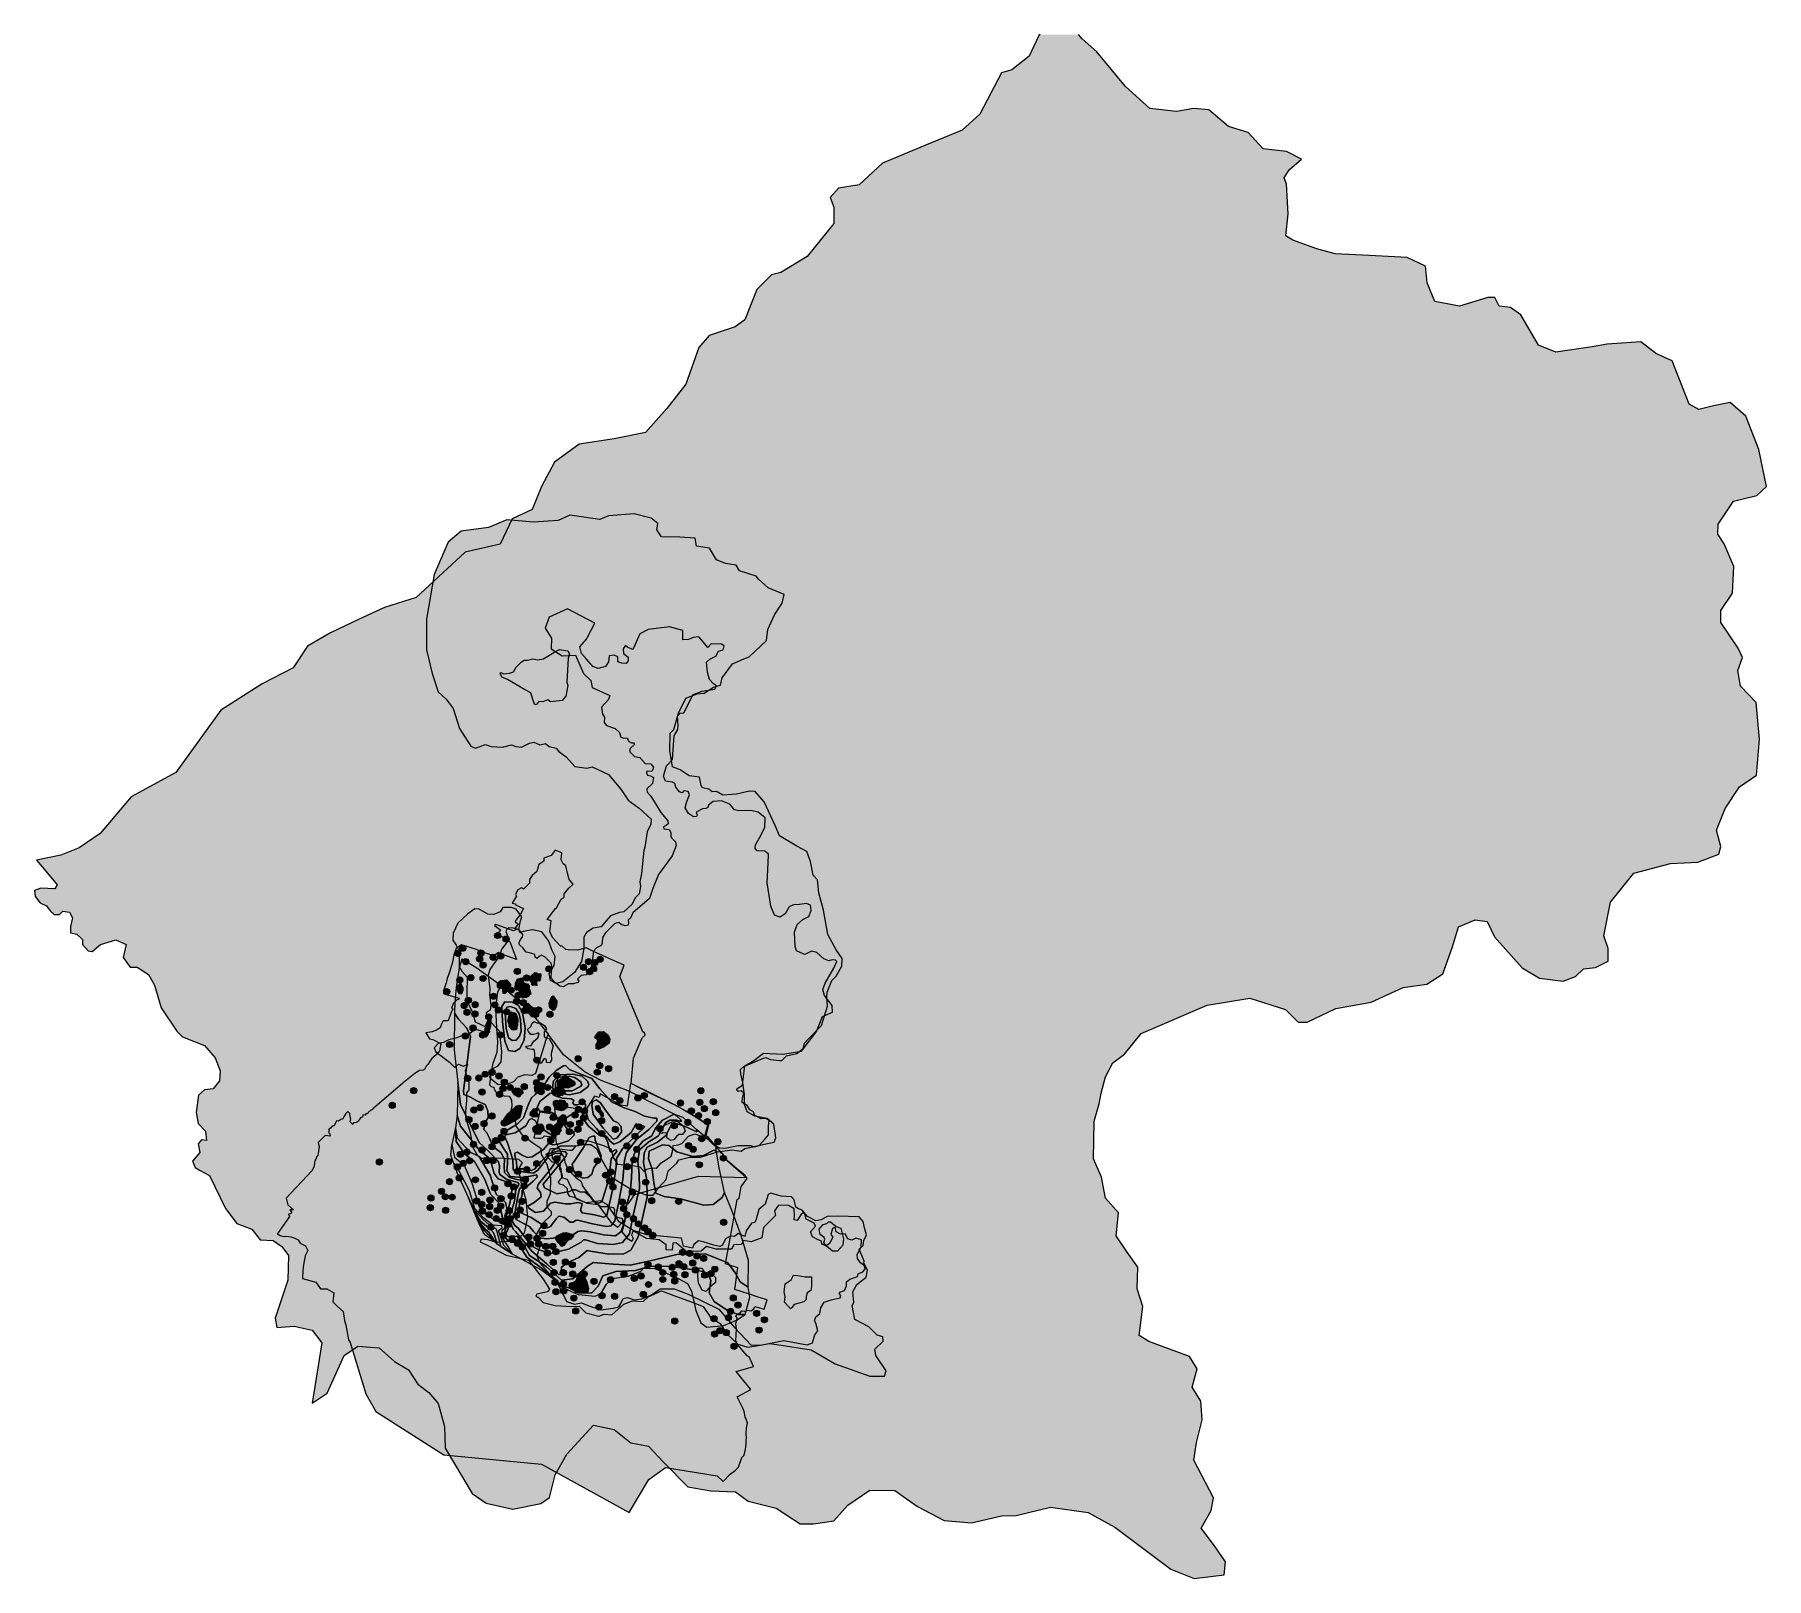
# Model space of a CAD drawing. Header units: inches. Extents: x 0.9 to 25.7, y 5.6 to 27.7.
import ezdxf

# ---------------------------------------------------------------- set-up
doc = ezdxf.new("R2010")
doc.units = ezdxf.units.IN
doc.header["$MEASUREMENT"] = 0
for name, color, linetype in [('_U+56FE_U+5C42 11', 7, 'Continuous'), ('acquifer', 7, 'Continuous'), ('basin', 7, 'Continuous'), ('lake1', 7, 'Continuous'), ('lake2', 7, 'Continuous'), ('political boundary', 7, 'Continuous'), ('wells', 7, 'Continuous')]:
    doc.layers.add(name, color=color, linetype=linetype)

# ---------------------------------------------------------------- blocks, each defined once
blk = doc.blocks.new('block 2')
at = {"layer": 'acquifer', "true_color": 0xffffff}
h = blk.add_hatch(color=7, dxfattribs=at)
h.dxf.hatch_style = 2
h.paths.add_polyline_path([(9.367, 12.628), (8.983, 12.775), (8.864, 12.837), (8.755, 12.893), (8.442, 13.142), (8.222, 13.44), (8.19, 13.358), (8.107, 13.075), (8.042, 12.877), (7.992, 12.848), (7.892, 12.855), (7.792, 12.823), (7.73, 12.758), (7.608, 12.708), (7.505, 12.72), (7.412, 12.788), (7.39, 12.827), (7.408, 12.885), (7.437, 13.025), (7.493, 13.182), (7.505, 13.325), (7.49, 13.53), (7.473, 13.813), (7.502, 14.045), (7.552, 14.132), (7.551, 14.132), (7.188, 14.392), (6.99, 14.51), (6.948, 14.387), (6.907, 14.105), (6.896, 14.005), (6.885, 13.786), (6.885, 13.743), (6.885, 13.741), (6.94, 13.652), (7.06, 13.523), (7.113, 13.405), (7.067, 13.07), (7.013, 12.63), (7.017, 12.577), (7.103, 12.54), (7.21, 12.48), (7.322, 12.43), (7.362, 12.343), (7.365, 12.242), (7.318, 12.173), (7.305, 12.072), (7.347, 12.028), (7.383, 11.95), (7.43, 11.832), (7.548, 11.745), (7.6, 11.648), (7.595, 11.543), (7.597, 11.46), (7.668, 11.388), (7.674, 11.387), (7.78, 11.357), (7.93, 11.33), (7.898, 11.298), (7.815, 11.223), (7.79, 11.118), (7.75, 10.9), (7.765, 10.785), (7.873, 10.727), (7.958, 10.687), (8.013, 10.612), (8.107, 10.525), (8.197, 10.51), (8.297, 10.518), (8.373, 10.543), (8.423, 10.528), (8.542, 10.543), (8.65, 10.612), (8.705, 10.625), (8.827, 10.607), (9.018, 10.565), (9.187, 10.553), (9.263, 10.607), (9.32, 10.763), (9.342, 10.972), (9.4, 11.167), (9.417, 11.377), (9.425, 11.633), (9.478, 11.785), (9.58, 11.907), (9.707, 11.983), (9.763, 12.093), (9.86, 12.205), (10.03, 12.292)])
h.paths.add_polyline_path([(7, 14.062), (6.982, 14.018), (6.943, 14.02), (6.928, 14.072), (6.935, 14.133), (6.972, 14.162), (7.003, 14.107)])
h.paths.add_polyline_path([(7.367, 13.442), (7.338, 13.402), (7.315, 13.408), (7.315, 13.47), (7.327, 13.552), (7.36, 13.633), (7.393, 13.665), (7.403, 13.662), (7.403, 13.638), (7.398, 13.553)])
h.paths.add_polyline_path([(7.645, 12.297), (7.76, 12.403), (7.807, 12.417), (7.852, 12.408), (7.842, 12.35), (7.818, 12.248), (7.738, 12.193), (7.647, 12.145), (7.59, 12.143), (7.587, 12.218)])
h.paths.add_polyline_path([(9.78, 12.195), (9.663, 12.072), (9.487, 11.93), (9.345, 11.745), (9.317, 11.637), (9.295, 11.36), (9.238, 11.038), (9.178, 10.768), (9.125, 10.695), (9.058, 10.685), (8.857, 10.723), (8.648, 10.777), (8.615, 10.772), (8.583, 10.748), (8.538, 10.748), (8.447, 10.818), (8.378, 10.833), (8.337, 10.797), (8.255, 10.685), (8.213, 10.667), (8.173, 10.688), (7.98, 10.812), (7.813, 10.89), (7.802, 10.95), (7.817, 11.017), (7.852, 11.14), (7.852, 11.2), (7.898, 11.237), (8.008, 11.335), (8.065, 11.392), (8.06, 11.423), (8.018, 11.413), (7.863, 11.385), (7.678, 11.403), (7.632, 11.487), (7.643, 11.583), (7.64, 11.722), (7.575, 11.82), (7.512, 11.922), (7.512, 11.983), (7.615, 12.05), (7.782, 12.148), (7.873, 12.242), (7.943, 12.435), (7.987, 12.528), (8.04, 12.573), (8.138, 12.655), (8.195, 12.758), (8.237, 12.822), (8.337, 12.917), (8.442, 12.983), (8.47, 12.992), (8.528, 12.935), (8.668, 12.875), (8.847, 12.803), (8.962, 12.655), (9.132, 12.472), (9.31, 12.382), (9.468, 12.33), (9.603, 12.267), (9.742, 12.238), (9.78, 12.238)])
h = blk.add_hatch(color=7, dxfattribs=at)
h.dxf.hatch_style = 2
h.paths.add_polyline_path([(6.935, 14.133), (6.928, 14.072), (6.943, 14.02), (6.982, 14.018), (7, 14.062), (7.003, 14.107), (6.972, 14.162)])
h = blk.add_hatch(color=7, dxfattribs=at)
h.dxf.hatch_style = 2
h.paths.add_polyline_path([(7.403, 13.638), (7.403, 13.662), (7.393, 13.665), (7.36, 13.633), (7.327, 13.552), (7.315, 13.47), (7.315, 13.408), (7.338, 13.402), (7.367, 13.442), (7.398, 13.553)])
h = blk.add_hatch(color=7, dxfattribs=at)
h.dxf.hatch_style = 2
h.paths.add_polyline_path([(9.603, 12.267), (9.468, 12.33), (9.31, 12.382), (9.132, 12.472), (8.962, 12.655), (8.847, 12.803), (8.668, 12.875), (8.528, 12.935), (8.47, 12.992), (8.442, 12.983), (8.337, 12.917), (8.237, 12.822), (8.195, 12.758), (8.138, 12.655), (8.04, 12.573), (7.987, 12.528), (7.943, 12.435), (7.873, 12.242), (7.782, 12.148), (7.615, 12.05), (7.512, 11.983), (7.512, 11.922), (7.575, 11.82), (7.64, 11.722), (7.643, 11.583), (7.632, 11.487), (7.678, 11.403), (7.863, 11.385), (8.018, 11.413), (8.06, 11.423), (8.065, 11.392), (8.008, 11.335), (7.898, 11.237), (7.852, 11.2), (7.852, 11.14), (7.817, 11.017), (7.802, 10.95), (7.813, 10.89), (7.98, 10.812), (8.173, 10.688), (8.213, 10.667), (8.255, 10.685), (8.337, 10.797), (8.378, 10.833), (8.447, 10.818), (8.538, 10.748), (8.583, 10.748), (8.615, 10.772), (8.648, 10.777), (8.857, 10.723), (9.058, 10.685), (9.125, 10.695), (9.178, 10.768), (9.238, 11.038), (9.295, 11.36), (9.317, 11.637), (9.345, 11.745), (9.487, 11.93), (9.663, 12.072), (9.78, 12.195), (9.78, 12.238), (9.742, 12.238)])
h = blk.add_hatch(color=7, dxfattribs=at)
h.dxf.hatch_style = 2
h.paths.add_polyline_path([(7.647, 12.145), (7.738, 12.193), (7.818, 12.248), (7.842, 12.35), (7.852, 12.408), (7.807, 12.417), (7.76, 12.403), (7.645, 12.297), (7.587, 12.218), (7.59, 12.143)])
at = {"layer": 'acquifer', "lineweight": 0}
for points in [[(9.367, 12.628), (8.983, 12.775), (8.864, 12.837), (8.755, 12.893), (8.442, 13.142), (8.222, 13.44), (8.19, 13.358), (8.107, 13.075), (8.042, 12.877), (7.992, 12.848), (7.892, 12.855), (7.792, 12.823), (7.73, 12.758), (7.608, 12.708), (7.505, 12.72), (7.412, 12.788), (7.39, 12.827), (7.408, 12.885), (7.437, 13.025), (7.493, 13.182), (7.505, 13.325), (7.49, 13.53), (7.473, 13.813), (7.502, 14.045), (7.552, 14.132), (7.551, 14.132), (7.188, 14.392), (6.99, 14.51), (6.948, 14.387), (6.907, 14.105), (6.896, 14.005), (6.885, 13.786), (6.885, 13.743), (6.885, 13.741), (6.94, 13.652), (7.06, 13.523), (7.113, 13.405), (7.067, 13.07), (7.013, 12.63), (7.017, 12.577), (7.103, 12.54), (7.21, 12.48), (7.322, 12.43), (7.362, 12.343), (7.365, 12.242), (7.318, 12.173), (7.305, 12.072), (7.347, 12.028), (7.383, 11.95), (7.43, 11.832), (7.548, 11.745), (7.6, 11.648), (7.595, 11.543), (7.597, 11.46), (7.668, 11.388), (7.674, 11.387), (7.78, 11.357), (7.93, 11.33), (7.898, 11.298), (7.815, 11.223), (7.79, 11.118), (7.75, 10.9), (7.765, 10.785), (7.873, 10.727), (7.958, 10.687), (8.013, 10.612), (8.107, 10.525), (8.197, 10.51), (8.297, 10.518), (8.373, 10.543), (8.423, 10.528), (8.542, 10.543), (8.65, 10.612), (8.705, 10.625), (8.827, 10.607), (9.018, 10.565), (9.187, 10.553), (9.263, 10.607), (9.32, 10.763), (9.342, 10.972), (9.4, 11.167), (9.417, 11.377), (9.425, 11.633), (9.478, 11.785), (9.58, 11.907), (9.707, 11.983), (9.763, 12.093), (9.86, 12.205), (10.03, 12.292), (9.367, 12.628)], [(6.935, 14.133), (6.928, 14.072), (6.943, 14.02), (6.982, 14.018), (7, 14.062), (7.003, 14.107), (6.972, 14.162), (6.935, 14.133)], [(7, 14.062), (6.982, 14.018), (6.943, 14.02), (6.928, 14.072), (6.935, 14.133), (6.972, 14.162), (7.003, 14.107), (7, 14.062)], [(7.403, 13.638), (7.403, 13.662), (7.393, 13.665), (7.36, 13.633), (7.327, 13.552), (7.315, 13.47), (7.315, 13.408), (7.338, 13.402), (7.367, 13.442), (7.398, 13.553), (7.403, 13.638)], [(7.367, 13.442), (7.338, 13.402), (7.315, 13.408), (7.315, 13.47), (7.327, 13.552), (7.36, 13.633), (7.393, 13.665), (7.403, 13.662), (7.403, 13.638), (7.398, 13.553), (7.367, 13.442)], [(9.603, 12.267), (9.468, 12.33), (9.31, 12.382), (9.132, 12.472), (8.962, 12.655), (8.847, 12.803), (8.668, 12.875), (8.528, 12.935), (8.47, 12.992), (8.442, 12.983), (8.337, 12.917), (8.237, 12.822), (8.195, 12.758), (8.138, 12.655), (8.04, 12.573), (7.987, 12.528), (7.943, 12.435), (7.873, 12.242), (7.782, 12.148), (7.615, 12.05), (7.512, 11.983), (7.512, 11.922), (7.575, 11.82), (7.64, 11.722), (7.643, 11.583), (7.632, 11.487), (7.678, 11.403), (7.863, 11.385), (8.018, 11.413), (8.06, 11.423), (8.065, 11.392), (8.008, 11.335), (7.898, 11.237), (7.852, 11.2), (7.852, 11.14), (7.817, 11.017), (7.802, 10.95), (7.813, 10.89), (7.98, 10.812), (8.173, 10.688), (8.213, 10.667), (8.255, 10.685), (8.337, 10.797), (8.378, 10.833), (8.447, 10.818), (8.538, 10.748), (8.583, 10.748), (8.615, 10.772), (8.648, 10.777), (8.857, 10.723), (9.058, 10.685), (9.125, 10.695), (9.178, 10.768), (9.238, 11.038), (9.295, 11.36), (9.317, 11.637), (9.345, 11.745), (9.487, 11.93), (9.663, 12.072), (9.78, 12.195), (9.78, 12.238), (9.742, 12.238), (9.603, 12.267)], [(9.78, 12.195), (9.663, 12.072), (9.487, 11.93), (9.345, 11.745), (9.317, 11.637), (9.295, 11.36), (9.238, 11.038), (9.178, 10.768), (9.125, 10.695), (9.058, 10.685), (8.857, 10.723), (8.648, 10.777), (8.615, 10.772), (8.583, 10.748), (8.538, 10.748), (8.447, 10.818), (8.378, 10.833), (8.337, 10.797), (8.255, 10.685), (8.213, 10.667), (8.173, 10.688), (7.98, 10.812), (7.813, 10.89), (7.802, 10.95), (7.817, 11.017), (7.852, 11.14), (7.852, 11.2), (7.898, 11.237), (8.008, 11.335), (8.065, 11.392), (8.06, 11.423), (8.018, 11.413), (7.863, 11.385), (7.678, 11.403), (7.632, 11.487), (7.643, 11.583), (7.64, 11.722), (7.575, 11.82), (7.512, 11.922), (7.512, 11.983), (7.615, 12.05), (7.782, 12.148), (7.873, 12.242), (7.943, 12.435), (7.987, 12.528), (8.04, 12.573), (8.138, 12.655), (8.195, 12.758), (8.237, 12.822), (8.337, 12.917), (8.442, 12.983), (8.47, 12.992), (8.528, 12.935), (8.668, 12.875), (8.847, 12.803), (8.962, 12.655), (9.132, 12.472), (9.31, 12.382), (9.468, 12.33), (9.603, 12.267), (9.742, 12.238), (9.78, 12.238), (9.78, 12.195)], [(7.647, 12.145), (7.738, 12.193), (7.818, 12.248), (7.842, 12.35), (7.852, 12.408), (7.807, 12.417), (7.76, 12.403), (7.645, 12.297), (7.587, 12.218), (7.59, 12.143), (7.647, 12.145)], [(7.645, 12.297), (7.76, 12.403), (7.807, 12.417), (7.852, 12.408), (7.842, 12.35), (7.818, 12.248), (7.738, 12.193), (7.647, 12.145), (7.59, 12.143), (7.587, 12.218), (7.645, 12.297)]]:
    blk.add_lwpolyline(points, dxfattribs=at)
blk = doc.blocks.new('block 3')
at = {"layer": 'acquifer', "true_color": 0xffffff}
h = blk.add_hatch(color=7, dxfattribs=at)
h.dxf.hatch_style = 2
h.paths.add_polyline_path([(11.085, 9.815), (10.972, 9.893), (10.903, 10.023), (10.795, 10.163), (10.478, 10.293), (10.067, 10.283), (9.683, 10.195), (9.397, 10.133), (9.153, 10.148), (8.867, 10.168), (8.783, 10.112), (8.577, 9.935), (8.415, 9.915), (8.197, 10.112), (7.958, 10.268), (7.905, 10.367), (7.787, 10.543), (7.703, 10.553), (7.652, 10.538), (7.615, 10.58), (7.647, 10.637), (7.657, 10.693), (7.625, 10.745), (7.605, 10.838), (7.635, 10.933), (7.615, 11.027), (7.48, 11.15), (7.392, 11.42), (7.235, 11.685), (7.105, 11.748), (6.923, 11.95), (6.898, 12.097), (6.905, 11.9), (7.03, 11.723), (7.167, 11.618), (7.317, 11.358), (7.4, 11.15), (7.525, 11.015), (7.572, 10.807), (7.606, 10.736), (7.617, 10.713), (7.625, 10.697), (7.62, 10.655), (7.587, 10.567), (7.64, 10.483), (7.76, 10.493), (7.917, 10.248), (8.182, 10.052), (8.309, 9.945), (8.333, 9.925), (8.407, 9.837), (8.52, 9.807), (8.667, 9.733), (8.848, 9.738), (8.938, 9.832), (9.005, 9.978), (9.193, 10.04), (9.475, 10.057), (9.588, 10.087), (9.588, 10.087), (9.683, 10.113), (9.97, 10.118), (10.397, 10.052), (10.512, 10.015), (10.553, 9.91), (10.527, 9.738), (10.6, 9.613), (10.777, 9.493), (10.943, 9.425), (11.043, 9.425), (11.11, 9.675)])
h = blk.add_hatch(color=7, dxfattribs=at)
h.dxf.hatch_style = 2
h.paths.add_polyline_path([(9.737, 11.312), (9.767, 11.163), (9.883, 11.115), (10.12, 11.08), (10.453, 10.99), (10.588, 11), (10.717, 11.098), (10.748, 11.172), (10.67, 11.525), (10.633, 11.747), (10.613, 11.778), (10.587, 11.772), (10.45, 11.702), (10.297, 11.687), (10.065, 11.752), (9.952, 11.843), (9.863, 11.852), (9.768, 11.81), (9.67, 11.762), (9.662, 11.655), (9.715, 11.507)])
at = {"layer": 'acquifer', "lineweight": 0}
for points in [[(11.085, 9.815), (10.972, 9.893), (10.903, 10.023), (10.795, 10.163), (10.478, 10.293), (10.067, 10.283), (9.683, 10.195), (9.397, 10.133), (9.153, 10.148), (8.867, 10.168), (8.783, 10.112), (8.577, 9.935), (8.415, 9.915), (8.197, 10.112), (7.958, 10.268), (7.905, 10.367), (7.787, 10.543), (7.703, 10.553), (7.652, 10.538), (7.615, 10.58), (7.647, 10.637), (7.657, 10.693), (7.625, 10.745), (7.605, 10.838), (7.635, 10.933), (7.615, 11.027), (7.48, 11.15), (7.392, 11.42), (7.235, 11.685), (7.105, 11.748), (6.923, 11.95), (6.898, 12.097), (6.905, 11.9), (7.03, 11.723), (7.167, 11.618), (7.317, 11.358), (7.4, 11.15), (7.525, 11.015), (7.572, 10.807), (7.606, 10.736), (7.617, 10.713), (7.625, 10.697), (7.62, 10.655), (7.587, 10.567), (7.64, 10.483), (7.76, 10.493), (7.917, 10.248), (8.182, 10.052), (8.309, 9.945), (8.333, 9.925), (8.407, 9.837), (8.52, 9.807), (8.667, 9.733), (8.848, 9.738), (8.938, 9.832), (9.005, 9.978), (9.193, 10.04), (9.475, 10.057), (9.588, 10.087), (9.588, 10.087), (9.683, 10.113), (9.97, 10.118), (10.397, 10.052), (10.512, 10.015), (10.553, 9.91), (10.527, 9.738), (10.6, 9.613), (10.777, 9.493), (10.943, 9.425), (11.043, 9.425), (11.11, 9.675), (11.085, 9.815)], [(9.737, 11.312), (9.767, 11.163), (9.883, 11.115), (10.12, 11.08), (10.453, 10.99), (10.588, 11), (10.717, 11.098), (10.748, 11.172), (10.67, 11.525), (10.633, 11.747), (10.613, 11.778), (10.587, 11.772), (10.45, 11.702), (10.297, 11.687), (10.065, 11.752), (9.952, 11.843), (9.863, 11.852), (9.768, 11.81), (9.67, 11.762), (9.662, 11.655), (9.715, 11.507), (9.737, 11.312)]]:
    blk.add_lwpolyline(points, dxfattribs=at)

msp = doc.modelspace()

# ---------------------------------------------------------------- hatches: boundary and pattern name
at = {"layer": '_U+56FE_U+5C42 11', "true_color": 0xff0000}
h = msp.add_hatch(color=1, dxfattribs=at)
h.dxf.hatch_style = 2
edge = h.paths.add_edge_path()
edge.add_spline(control_points=[(9.403, 12.737), (9.403, 12.737), (9.679, 12.595), (9.679, 12.595), (9.679, 12.595), (10.05, 12.416), (10.05, 12.416), (10.05, 12.416), (10.152, 12.358), (10.152, 12.358), (10.152, 12.358), (10.435, 12.193), (10.435, 12.193), (10.435, 12.193), (10.523, 12.134), (10.523, 12.134), (10.523, 12.134), (10.487, 11.985), (10.487, 11.985), (10.478, 11.985), (10.468, 11.988), (10.472, 11.973), (10.48, 11.943), (10.515, 11.932), (10.515, 11.932), (10.515, 11.932), (10.653, 11.796), (10.653, 11.796), (10.653, 11.796), (10.76, 11.675), (10.766, 11.669), (10.771, 11.663), (10.794, 11.618), (10.794, 11.618), (10.794, 11.618), (11.06, 11.385), (11.06, 11.385), (11.06, 11.385), (10.374, 11.406), (10.374, 11.406), (10.374, 11.406), (9.466, 11.145), (9.466, 11.145), (9.466, 11.145), (9.371, 11.011), (9.371, 11.011), (9.371, 11.011), (9.309, 11.038), (9.309, 11.038), (9.309, 11.038), (9.288, 10.972), (9.288, 10.972), (9.288, 10.972), (9.297, 10.929), (9.297, 10.929), (9.297, 10.929), (9.323, 10.895), (9.323, 10.895), (9.323, 10.895), (9.331, 10.853), (9.331, 10.853), (9.331, 10.853), (9.34, 10.84), (9.34, 10.84), (9.34, 10.84), (9.336, 10.798), (9.336, 10.798), (9.336, 10.798), (9.219, 10.674), (9.219, 10.674), (9.219, 10.674), (9.121, 10.748), (9.121, 10.748), (9.121, 10.748), (8.935, 10.999), (8.935, 10.999), (8.935, 10.999), (8.907, 11.016), (8.907, 11.016), (8.907, 11.016), (8.745, 11.226), (8.745, 11.226), (8.745, 11.226), (8.709, 11.27), (8.709, 11.27), (8.709, 11.27), (8.707, 11.304), (8.707, 11.304), (8.707, 11.304), (8.692, 11.336), (8.692, 11.336), (8.692, 11.336), (8.619, 11.387), (8.619, 11.387), (8.619, 11.387), (8.564, 11.446), (8.564, 11.446), (8.564, 11.446), (8.535, 11.492), (8.535, 11.492), (8.535, 11.492), (8.526, 11.517), (8.526, 11.517), (8.526, 11.517), (8.52, 11.528), (8.52, 11.528), (8.52, 11.528), (8.493, 11.54), (8.493, 11.54), (8.493, 11.54), (8.461, 11.604), (8.461, 11.604), (8.461, 11.604), (8.455, 11.666), (8.455, 11.666), (8.455, 11.666), (8.41, 11.736), (8.393, 11.776), (8.389, 11.785), (8.337, 11.885), (8.337, 11.891), (8.337, 11.896), (8.326, 11.964), (8.326, 11.964), (8.326, 11.964), (8.168, 11.985), (8.168, 11.985), (8.168, 11.985), (8.162, 11.966), (8.137, 11.953), (8.126, 11.947), (8.021, 11.955), (8.021, 11.955), (8.021, 11.955), (8.101, 12.318), (8.101, 12.318), (8.101, 12.318), (8.107, 12.327), (8.192, 12.309), (8.226, 12.302), (8.318, 12.286), (8.318, 12.286), (8.318, 12.286), (8.316, 12.406), (8.316, 12.406), (8.316, 12.406), (8.4, 12.401), (8.4, 12.401), (8.4, 12.401), (8.762, 12.357), (8.762, 12.357), (8.762, 12.357), (8.888, 12.553), (8.888, 12.553), (8.888, 12.553), (8.955, 12.534), (8.955, 12.534), (8.955, 12.534), (8.967, 12.585), (8.967, 12.585), (8.967, 12.585), (9.265, 12.422), (9.265, 12.422), (9.265, 12.422), (9.353, 12.407), (9.353, 12.407), (9.353, 12.407), (9.403, 12.737), (9.403, 12.737)], knot_values=[0, 0, 0, 0, 1, 1, 1, 2, 2, 2, 3, 3, 3, 4, 4, 4, 5, 5, 5, 6, 6, 6, 7, 7, 7, 8, 8, 8, 9, 9, 9, 10, 10, 10, 11, 11, 11, 12, 12, 12, 13, 13, 13, 14, 14, 14, 15, 15, 15, 16, 16, 16, 17, 17, 17, 18, 18, 18, 19, 19, 19, 20, 20, 20, 21, 21, 21, 22, 22, 22, 23, 23, 23, 24, 24, 24, 25, 25, 25, 26, 26, 26, 27, 27, 27, 28, 28, 28, 29, 29, 29, 30, 30, 30, 31, 31, 31, 32, 32, 32, 33, 33, 33, 34, 34, 34, 35, 35, 35, 36, 36, 36, 37, 37, 37, 38, 38, 38, 39, 39, 39, 40, 40, 40, 41, 41, 41, 42, 42, 42, 43, 43, 43, 44, 44, 44, 45, 45, 45, 46, 46, 46, 47, 47, 47, 48, 48, 48, 49, 49, 49, 50, 50, 50, 51, 51, 51, 52, 52, 52, 53, 53, 53, 54, 54, 54, 55, 55, 55, 56, 56, 56, 56], degree=3, periodic=0)
at = {"layer": 'acquifer', "true_color": 0xffffff}
h = msp.add_hatch(color=7, dxfattribs=at)
h.dxf.hatch_style = 2
h.paths.add_polyline_path([(6.972, 14.162), (7.003, 14.107), (7, 14.062), (6.982, 14.018), (6.943, 14.02), (6.928, 14.072), (6.935, 14.133)])
h = msp.add_hatch(color=7, dxfattribs=at)
h.dxf.hatch_style = 2
h.paths.add_polyline_path([(8.187, 13.488), (8.222, 13.44), (8.19, 13.358), (8.107, 13.075), (8.042, 12.877), (7.992, 12.848), (7.892, 12.855), (7.792, 12.823), (7.73, 12.758), (7.608, 12.708), (7.505, 12.72), (7.412, 12.788), (7.39, 12.827), (7.408, 12.885), (7.437, 13.025), (7.493, 13.182), (7.505, 13.325), (7.49, 13.53), (7.473, 13.813), (7.502, 14.045), (7.552, 14.132), (7.557, 14.127), (7.903, 13.838), (7.973, 13.756)])
h.paths.add_polyline_path([(7.895, 13.53), (7.857, 13.745), (7.798, 13.848), (7.71, 13.895), (7.602, 13.902), (7.562, 13.835), (7.57, 13.62), (7.605, 13.34), (7.655, 13.203), (7.748, 13.192), (7.817, 13.232), (7.878, 13.353)])
h = msp.add_hatch(color=7, dxfattribs=at)
h.dxf.hatch_style = 2
h.paths.add_polyline_path([(7.607, 13.737), (7.625, 13.525), (7.657, 13.385), (7.708, 13.347), (7.765, 13.352), (7.815, 13.408), (7.838, 13.483), (7.827, 13.642), (7.81, 13.73), (7.762, 13.807), (7.683, 13.833), (7.63, 13.827)])
h.paths.add_polyline_path([(7.57, 13.62), (7.562, 13.835), (7.602, 13.902), (7.71, 13.895), (7.798, 13.848), (7.857, 13.745), (7.895, 13.53), (7.878, 13.353), (7.817, 13.232), (7.748, 13.192), (7.655, 13.203), (7.605, 13.34)])
h = msp.add_hatch(color=7, dxfattribs=at)
h.dxf.hatch_style = 2
h.paths.add_polyline_path([(10.123, 12.21), (10.058, 12.275), (10.03, 12.292), (9.86, 12.205), (9.763, 12.093), (9.707, 11.983), (9.58, 11.907), (9.478, 11.785), (9.425, 11.633), (9.417, 11.377), (9.4, 11.167), (9.342, 10.972), (9.32, 10.763), (9.263, 10.607), (9.187, 10.553), (9.018, 10.565), (8.827, 10.607), (8.705, 10.625), (8.65, 10.612), (8.542, 10.543), (8.423, 10.528), (8.373, 10.543), (8.297, 10.518), (8.197, 10.51), (8.107, 10.525), (8.013, 10.612), (7.958, 10.687), (7.873, 10.727), (7.765, 10.785), (7.75, 10.9), (7.79, 11.118), (7.815, 11.223), (7.898, 11.298), (7.93, 11.33), (7.78, 11.357), (7.674, 11.387), (7.668, 11.388), (7.597, 11.46), (7.595, 11.543), (7.6, 11.648), (7.548, 11.745), (7.43, 11.832), (7.383, 11.95), (7.347, 12.028), (7.305, 12.072), (7.318, 12.173), (7.365, 12.242), (7.362, 12.343), (7.322, 12.43), (7.21, 12.48), (7.103, 12.54), (7.017, 12.577), (7.013, 12.63), (7.067, 13.07), (7.113, 13.405), (7.06, 13.523), (6.94, 13.652), (6.885, 13.741), (6.88, 13.213), (6.932, 12.745), (6.967, 12.432), (7.238, 11.888), (7.362, 11.775), (7.51, 11.622), (7.527, 11.552), (7.522, 11.462), (7.532, 11.43), (7.618, 11.367), (7.658, 11.355), (7.79, 11.315), (7.802, 11.297), (7.797, 11.278), (7.76, 11.217), (7.758, 11.16), (7.742, 11.05), (7.697, 10.898), (7.67, 10.842), (7.677, 10.817), (7.748, 10.698), (7.8, 10.658), (7.878, 10.547), (7.99, 10.405), (8.08, 10.355), (8.257, 10.298), (8.517, 10.36), (8.698, 10.462), (8.73, 10.492), (8.758, 10.493), (8.932, 10.443), (9.158, 10.427), (9.29, 10.455), (9.387, 10.582), (9.445, 10.868), (9.487, 11.053), (9.532, 11.228), (9.525, 11.432), (9.508, 11.62), (9.533, 11.785), (9.665, 11.897), (9.805, 11.982), (9.852, 12.08), (9.91, 12.175), (9.968, 12.208), (10.06, 12.207), (10.132, 12.187)])
h = msp.add_hatch(color=7, dxfattribs=at)
h.dxf.hatch_style = 2
h.paths.add_polyline_path([(7.403, 13.638), (7.398, 13.553), (7.367, 13.442), (7.338, 13.402), (7.315, 13.408), (7.315, 13.47), (7.327, 13.552), (7.36, 13.633), (7.393, 13.665), (7.403, 13.662)])
h = msp.add_hatch(color=7, dxfattribs=at)
h.dxf.hatch_style = 2
h.paths.add_polyline_path([(7.827, 13.642), (7.838, 13.483), (7.815, 13.408), (7.765, 13.352), (7.708, 13.347), (7.657, 13.385), (7.625, 13.525), (7.607, 13.737), (7.63, 13.827), (7.683, 13.833), (7.762, 13.807), (7.81, 13.73)])
h.paths.add_polyline_path([(7.76, 13.735), (7.7, 13.753), (7.67, 13.73), (7.658, 13.672), (7.667, 13.555), (7.698, 13.51), (7.745, 13.513), (7.787, 13.567), (7.788, 13.66)])
h = msp.add_hatch(color=7, dxfattribs=at)
h.dxf.hatch_style = 2
h.paths.add_polyline_path([(7.76, 13.735), (7.788, 13.66), (7.787, 13.567), (7.745, 13.513), (7.698, 13.51), (7.667, 13.555), (7.658, 13.672), (7.67, 13.73), (7.7, 13.753)])
h = msp.add_hatch(color=7, dxfattribs=at)
h.dxf.hatch_style = 2
h.paths.add_polyline_path([(8.71, 12.835), (8.578, 12.867), (8.402, 12.857), (8.342, 12.812), (8.3, 12.77), (8.285, 12.675), (8.34, 12.602), (8.525, 12.57), (8.683, 12.602), (8.793, 12.685), (8.808, 12.718), (8.787, 12.765)])
h.paths.add_polyline_path([(8.012, 11.447), (8.078, 11.49), (8.232, 11.69), (8.33, 11.733), (8.413, 11.73), (8.4, 11.705), (8.245, 11.485), (8.083, 11.288), (8.068, 11.232), (8.112, 11.172), (8.122, 11.112), (8.023, 11.03), (7.935, 10.978), (7.945, 10.947), (8.043, 10.887), (8.157, 10.907), (8.258, 11.017), (8.322, 11.032), (8.467, 11.01), (8.548, 11.01), (8.65, 11.027), (8.713, 11.013), (8.707, 10.985), (8.688, 10.918), (8.71, 10.883), (8.887, 10.852), (9.023, 10.817), (9.063, 10.843), (9.155, 11.247), (9.197, 11.542), (9.2, 11.658), (9.295, 11.807), (9.478, 11.987), (9.603, 12.107), (9.595, 12.122), (9.51, 12.145), (9.483, 12.153), (9.468, 12.132), (9.412, 12.03), (9.25, 11.898), (9.162, 11.863), (9.112, 11.908), (9.056, 11.977), (9.053, 11.98), (8.978, 12.015), (8.918, 12.088), (8.795, 12.217), (8.76, 12.353), (8.76, 12.435), (8.703, 12.452), (8.643, 12.425), (8.597, 12.425), (8.577, 12.455), (8.593, 12.487), (8.558, 12.515), (8.428, 12.52), (8.323, 12.555), (8.287, 12.593), (8.248, 12.59), (8.107, 12.473), (8.065, 12.388), (8.103, 12.337), (8.277, 12.315), (8.327, 12.293), (8.365, 12.217), (8.352, 12.145), (8.35, 12.103), (8.39, 12.057), (8.382, 12.008), (8.283, 11.99), (8.163, 12.068), (8.078, 12.132), (8.04, 12.202), (7.983, 12.23), (7.952, 12.212), (7.903, 12.128), (7.752, 12.028), (7.617, 11.997), (7.603, 11.968), (7.648, 11.867), (7.717, 11.645), (7.723, 11.507), (7.748, 11.472), (7.863, 11.468)])
h.paths.add_polyline_path([(8.018, 11.413), (7.863, 11.385), (7.678, 11.403), (7.632, 11.487), (7.643, 11.583), (7.64, 11.722), (7.575, 11.82), (7.512, 11.922), (7.512, 11.983), (7.615, 12.05), (7.782, 12.148), (7.873, 12.242), (7.943, 12.435), (7.987, 12.528), (8.04, 12.573), (8.138, 12.655), (8.195, 12.758), (8.237, 12.822), (8.337, 12.917), (8.442, 12.983), (8.47, 12.992), (8.528, 12.935), (8.668, 12.875), (8.847, 12.803), (8.962, 12.655), (9.132, 12.472), (9.31, 12.382), (9.468, 12.33), (9.603, 12.267), (9.742, 12.238), (9.78, 12.238), (9.78, 12.195), (9.663, 12.072), (9.487, 11.93), (9.345, 11.745), (9.317, 11.637), (9.295, 11.36), (9.238, 11.038), (9.178, 10.768), (9.125, 10.695), (9.058, 10.685), (8.857, 10.723), (8.648, 10.777), (8.615, 10.772), (8.583, 10.748), (8.538, 10.748), (8.447, 10.818), (8.378, 10.833), (8.337, 10.797), (8.255, 10.685), (8.213, 10.667), (8.173, 10.688), (7.98, 10.812), (7.813, 10.89), (7.802, 10.95), (7.817, 11.017), (7.852, 11.14), (7.852, 11.2), (7.898, 11.237), (8.008, 11.335), (8.065, 11.392), (8.06, 11.423)])
h.paths.add_polyline_path([(9.272, 12.037), (9.27, 12.118), (9.215, 12.175), (9.16, 12.197), (9.047, 12.35), (8.975, 12.457), (8.912, 12.497), (8.86, 12.472), (8.847, 12.417), (8.867, 12.295), (9.013, 12.092), (9.155, 11.937), (9.207, 11.95)])
h = msp.add_hatch(color=7, dxfattribs=at)
h.dxf.hatch_style = 2
h.paths.add_polyline_path([(10.155, 12.245), (10.06, 12.28), (10.03, 12.292), (10.058, 12.275), (10.123, 12.21), (10.132, 12.187), (10.06, 12.207), (9.968, 12.208), (9.91, 12.175), (9.852, 12.08), (9.805, 11.982), (9.665, 11.897), (9.533, 11.785), (9.508, 11.62), (9.525, 11.432), (9.532, 11.228), (9.487, 11.053), (9.445, 10.868), (9.387, 10.582), (9.29, 10.455), (9.158, 10.427), (8.932, 10.443), (8.758, 10.493), (8.73, 10.492), (8.698, 10.462), (8.517, 10.36), (8.257, 10.298), (8.08, 10.355), (7.99, 10.405), (7.878, 10.547), (7.8, 10.658), (7.748, 10.698), (7.677, 10.817), (7.67, 10.842), (7.697, 10.898), (7.742, 11.05), (7.758, 11.16), (7.76, 11.217), (7.797, 11.278), (7.802, 11.297), (7.79, 11.315), (7.658, 11.355), (7.618, 11.367), (7.532, 11.43), (7.522, 11.462), (7.527, 11.552), (7.51, 11.622), (7.362, 11.775), (7.238, 11.888), (6.967, 12.432), (6.932, 12.745), (6.922, 12.273), (6.967, 12.12), (7.237, 11.785), (7.37, 11.672), (7.415, 11.58), (7.45, 11.443), (7.508, 11.368), (7.605, 11.332), (7.695, 11.298), (7.713, 11.265), (7.682, 11.038), (7.652, 10.929), (7.632, 10.852), (7.627, 10.833), (7.638, 10.802), (7.697, 10.703), (7.723, 10.648), (7.757, 10.613), (7.803, 10.557), (7.99, 10.333), (8.203, 10.152), (8.219, 10.138), (8.383, 9.995), (8.408, 10.022), (8.415, 10.103), (8.497, 10.165), (8.665, 10.242), (8.782, 10.34), (8.828, 10.33), (9.093, 10.288), (9.308, 10.292), (9.408, 10.347), (9.513, 10.535), (9.565, 10.768), (9.643, 11.103), (9.637, 11.353), (9.587, 11.597), (9.6, 11.742), (9.643, 11.823), (9.788, 11.892), (9.908, 11.988), (9.993, 12.155), (10.027, 12.168), (10.185, 12.118), (10.353, 12.042), (10.353, 12.067)])
h = msp.add_hatch(color=7, dxfattribs=at)
h.dxf.hatch_style = 2
h.paths.add_polyline_path([(8.37, 12.817), (8.328, 12.743), (8.33, 12.663), (8.433, 12.625), (8.567, 12.628), (8.685, 12.687), (8.705, 12.715), (8.69, 12.757), (8.607, 12.817), (8.525, 12.837), (8.423, 12.827)])
h.paths.add_polyline_path([(8.342, 12.812), (8.402, 12.857), (8.578, 12.867), (8.71, 12.835), (8.787, 12.765), (8.808, 12.718), (8.793, 12.685), (8.683, 12.602), (8.525, 12.57), (8.34, 12.602), (8.285, 12.675), (8.3, 12.77)])
h = msp.add_hatch(color=7, dxfattribs=at)
h.dxf.hatch_style = 2
h.paths.add_polyline_path([(8.328, 12.743), (8.37, 12.817), (8.423, 12.827), (8.525, 12.837), (8.607, 12.817), (8.69, 12.757), (8.705, 12.715), (8.685, 12.687), (8.567, 12.628), (8.433, 12.625), (8.33, 12.663)])
h.paths.add_polyline_path([(8.363, 12.762), (8.363, 12.705), (8.41, 12.68), (8.517, 12.672), (8.598, 12.71), (8.612, 12.733), (8.59, 12.763), (8.527, 12.797), (8.443, 12.808), (8.4, 12.795)])
h = msp.add_hatch(color=7, dxfattribs=at)
h.dxf.hatch_style = 2
h.paths.add_polyline_path([(8.465, 12.712), (8.518, 12.728), (8.523, 12.753), (8.458, 12.775), (8.417, 12.768), (8.397, 12.747), (8.413, 12.722)])
h.paths.add_polyline_path([(8.363, 12.705), (8.363, 12.762), (8.4, 12.795), (8.443, 12.808), (8.527, 12.797), (8.59, 12.763), (8.612, 12.733), (8.598, 12.71), (8.517, 12.672), (8.41, 12.68)])
h = msp.add_hatch(color=7, dxfattribs=at)
h.dxf.hatch_style = 2
h.paths.add_polyline_path([(8.523, 12.753), (8.518, 12.728), (8.465, 12.712), (8.413, 12.722), (8.397, 12.747), (8.417, 12.768), (8.458, 12.775)])
h = msp.add_hatch(color=7, dxfattribs=at)
h.dxf.hatch_style = 2
h.paths.add_polyline_path([(7.852, 12.408), (7.842, 12.35), (7.818, 12.248), (7.738, 12.193), (7.647, 12.145), (7.59, 12.143), (7.587, 12.218), (7.645, 12.297), (7.76, 12.403), (7.807, 12.417)])
h = msp.add_hatch(color=7, dxfattribs=at)
h.dxf.hatch_style = 2
h.paths.add_polyline_path([(8.012, 11.447), (7.863, 11.468), (7.748, 11.472), (7.723, 11.507), (7.717, 11.645), (7.648, 11.867), (7.603, 11.968), (7.617, 11.997), (7.752, 12.028), (7.903, 12.128), (7.952, 12.212), (7.983, 12.23), (8.04, 12.202), (8.078, 12.132), (8.163, 12.068), (8.283, 11.99), (8.382, 12.008), (8.39, 12.057), (8.35, 12.103), (8.352, 12.145), (8.365, 12.217), (8.327, 12.293), (8.277, 12.315), (8.103, 12.337), (8.065, 12.388), (8.107, 12.473), (8.248, 12.59), (8.287, 12.593), (8.323, 12.555), (8.428, 12.52), (8.558, 12.515), (8.593, 12.487), (8.577, 12.455), (8.597, 12.425), (8.643, 12.425), (8.703, 12.452), (8.76, 12.435), (8.76, 12.353), (8.795, 12.217), (8.918, 12.088), (8.978, 12.015), (9.053, 11.98), (9.056, 11.977), (9.042, 11.965), (8.94, 12.007), (8.802, 12.123), (8.73, 12.222), (8.712, 12.325), (8.63, 12.322), (8.538, 12.277), (8.46, 12.22), (8.443, 12.153), (8.498, 12.085), (8.593, 12.047), (8.598, 11.993), (8.517, 11.913), (8.362, 11.863), (8.292, 11.853), (8.23, 11.873), (8.157, 11.788), (7.995, 11.683), (7.925, 11.673), (7.843, 11.712), (7.787, 11.75), (7.747, 11.733), (7.747, 11.695), (7.77, 11.612), (7.773, 11.527), (7.822, 11.513), (7.88, 11.513), (7.98, 11.488), (8.028, 11.508), (8.135, 11.627), (8.216, 11.706), (8.232, 11.69), (8.078, 11.49)])
h = msp.add_hatch(color=7, dxfattribs=at)
h.dxf.hatch_style = 2
h.paths.add_polyline_path([(9.27, 12.118), (9.272, 12.037), (9.207, 11.95), (9.155, 11.937), (9.013, 12.092), (8.867, 12.295), (8.847, 12.417), (8.86, 12.472), (8.912, 12.497), (8.975, 12.457), (9.047, 12.35), (9.16, 12.197), (9.215, 12.175)])
h.paths.add_polyline_path([(9.01, 12.262), (9.01, 12.3), (8.973, 12.35), (8.958, 12.405), (8.933, 12.418), (8.9, 12.402), (8.91, 12.355), (8.962, 12.305), (8.983, 12.267)])
h = msp.add_hatch(color=7, dxfattribs=at)
h.dxf.hatch_style = 2
h.paths.add_polyline_path([(8.973, 12.35), (9.01, 12.3), (9.01, 12.262), (8.983, 12.267), (8.962, 12.305), (8.91, 12.355), (8.9, 12.402), (8.933, 12.418), (8.958, 12.405)])
h = msp.add_hatch(color=7, dxfattribs=at)
h.dxf.hatch_style = 2
h.paths.add_polyline_path([(10.987, 10.558), (10.857, 10.907), (10.748, 11.172), (10.717, 11.098), (10.588, 11), (10.453, 10.99), (10.12, 11.08), (9.883, 11.115), (9.767, 11.163), (9.737, 11.312), (9.715, 11.507), (9.662, 11.655), (9.67, 11.762), (9.768, 11.81), (9.863, 11.852), (9.952, 11.843), (10.065, 11.752), (10.297, 11.687), (10.45, 11.702), (10.587, 11.772), (10.613, 11.778), (10.633, 11.747), (10.623, 11.842), (10.353, 12.067), (10.353, 12.042), (10.185, 12.118), (10.027, 12.168), (9.993, 12.155), (9.908, 11.988), (9.788, 11.892), (9.643, 11.823), (9.6, 11.742), (9.587, 11.597), (9.637, 11.353), (9.643, 11.103), (9.565, 10.768), (9.513, 10.535), (9.408, 10.347), (9.308, 10.292), (9.093, 10.288), (8.828, 10.33), (8.782, 10.34), (8.665, 10.242), (8.497, 10.165), (8.415, 10.103), (8.408, 10.022), (8.383, 9.995), (8.219, 10.138), (8.203, 10.152), (7.99, 10.333), (7.803, 10.557), (7.757, 10.613), (7.723, 10.648), (7.697, 10.703), (7.638, 10.802), (7.627, 10.833), (7.632, 10.852), (7.652, 10.929), (7.682, 11.038), (7.713, 11.265), (7.695, 11.298), (7.605, 11.332), (7.508, 11.368), (7.45, 11.443), (7.415, 11.58), (7.37, 11.672), (7.237, 11.785), (6.967, 12.12), (6.922, 12.273), (6.898, 12.097), (6.923, 11.95), (7.105, 11.748), (7.235, 11.685), (7.392, 11.42), (7.48, 11.15), (7.615, 11.027), (7.635, 10.933), (7.605, 10.838), (7.625, 10.745), (7.657, 10.693), (7.647, 10.637), (7.615, 10.58), (7.652, 10.538), (7.703, 10.553), (7.787, 10.543), (7.905, 10.367), (7.958, 10.268), (8.197, 10.112), (8.415, 9.915), (8.577, 9.935), (8.783, 10.112), (8.867, 10.168), (9.153, 10.148), (9.397, 10.133), (9.683, 10.195), (10.067, 10.283), (10.478, 10.293), (10.795, 10.163), (10.903, 10.023), (10.972, 9.893), (11.085, 9.815), (11.09, 10.2)])
h = msp.add_hatch(color=7, dxfattribs=at)
h.dxf.hatch_style = 2
h.paths.add_polyline_path([(9.208, 11.763), (9.17, 11.71), (9.127, 11.655), (9.092, 11.362), (8.992, 11.038), (8.945, 11.018), (8.882, 11.038), (8.823, 11.115), (8.753, 11.175), (8.677, 11.18), (8.618, 11.21), (8.57, 11.208), (8.528, 11.185), (8.35, 11.155), (8.172, 11.237), (8.15, 11.29), (8.26, 11.427), (8.475, 11.685), (8.49, 11.727), (8.47, 11.753), (8.368, 11.77), (8.242, 11.732), (8.216, 11.706), (8.135, 11.627), (8.028, 11.508), (7.98, 11.488), (7.88, 11.513), (7.822, 11.513), (7.773, 11.527), (7.77, 11.612), (7.747, 11.695), (7.747, 11.733), (7.787, 11.75), (7.843, 11.712), (7.925, 11.673), (7.995, 11.683), (8.157, 11.788), (8.23, 11.873), (8.292, 11.853), (8.362, 11.863), (8.517, 11.913), (8.598, 11.993), (8.593, 12.047), (8.498, 12.085), (8.443, 12.153), (8.46, 12.22), (8.538, 12.277), (8.63, 12.322), (8.712, 12.325), (8.73, 12.222), (8.802, 12.123), (8.94, 12.007), (9.042, 11.965), (9.073, 11.9), (9.11, 11.757), (9.132, 11.748), (9.173, 11.78), (9.198, 11.782)])
h.paths.add_polyline_path([(8.985, 11.698), (8.96, 11.758), (8.898, 11.923), (8.89, 11.978), (8.865, 11.977), (8.813, 11.957), (8.73, 11.817), (8.607, 11.628), (8.568, 11.577), (8.585, 11.487), (8.628, 11.418), (8.718, 11.375), (8.793, 11.385), (8.85, 11.435), (8.88, 11.53), (8.975, 11.65)])
h = msp.add_hatch(color=7, dxfattribs=at)
h.dxf.hatch_style = 2
h.paths.add_polyline_path([(8.413, 11.73), (8.33, 11.733), (8.232, 11.69), (8.216, 11.706), (8.242, 11.732), (8.368, 11.77), (8.47, 11.753), (8.49, 11.727), (8.475, 11.685), (8.26, 11.427), (8.15, 11.29), (8.172, 11.237), (8.35, 11.155), (8.528, 11.185), (8.57, 11.208), (8.618, 11.21), (8.677, 11.18), (8.753, 11.175), (8.823, 11.115), (8.882, 11.038), (8.945, 11.018), (8.992, 11.038), (9.092, 11.362), (9.127, 11.655), (9.17, 11.71), (9.208, 11.763), (9.198, 11.782), (9.173, 11.78), (9.132, 11.748), (9.11, 11.757), (9.073, 11.9), (9.042, 11.965), (9.056, 11.977), (9.112, 11.908), (9.162, 11.863), (9.25, 11.898), (9.412, 12.03), (9.468, 12.132), (9.483, 12.153), (9.51, 12.145), (9.595, 12.122), (9.603, 12.107), (9.478, 11.987), (9.295, 11.807), (9.2, 11.658), (9.197, 11.542), (9.155, 11.247), (9.063, 10.843), (9.023, 10.817), (8.887, 10.852), (8.71, 10.883), (8.688, 10.918), (8.707, 10.985), (8.713, 11.013), (8.65, 11.027), (8.548, 11.01), (8.467, 11.01), (8.322, 11.032), (8.258, 11.017), (8.157, 10.907), (8.043, 10.887), (7.945, 10.947), (7.935, 10.978), (8.023, 11.03), (8.122, 11.112), (8.112, 11.172), (8.068, 11.232), (8.083, 11.288), (8.245, 11.485), (8.4, 11.705)])
h = msp.add_hatch(color=7, dxfattribs=at)
h.dxf.hatch_style = 2
h.paths.add_polyline_path([(10.943, 9.425), (10.777, 9.493), (10.6, 9.613), (10.527, 9.738), (10.553, 9.91), (10.512, 10.015), (10.397, 10.052), (9.97, 10.118), (9.683, 10.113), (9.588, 10.087), (9.588, 10.087), (9.475, 10.057), (9.193, 10.04), (9.005, 9.978), (8.938, 9.832), (8.848, 9.738), (8.667, 9.733), (8.52, 9.807), (8.407, 9.837), (8.333, 9.925), (8.309, 9.945), (8.182, 10.052), (7.917, 10.248), (7.76, 10.493), (7.64, 10.483), (7.587, 10.567), (7.62, 10.655), (7.625, 10.697), (7.617, 10.713), (7.606, 10.736), (7.572, 10.807), (7.525, 11.015), (7.4, 11.15), (7.317, 11.358), (7.167, 11.618), (7.03, 11.723), (6.905, 11.9), (6.898, 12.097), (6.843, 11.858), (6.885, 11.677), (7.02, 11.562), (7.135, 11.297), (7.238, 10.968), (7.338, 10.848), (7.603, 10.707), (7.598, 10.655), (7.562, 10.623), (7.572, 10.52), (7.672, 10.363), (7.708, 10.295), (8.125, 10.067), (8.169, 10.034), (8.302, 9.937), (8.39, 9.832), (8.652, 9.712), (8.664, 9.71), (8.89, 9.687), (8.98, 9.723), (9.057, 9.858), (9.14, 9.942), (9.375, 9.973), (9.552, 10.045), (9.588, 10.087), (9.745, 10.082), (10.032, 9.968), (10.22, 9.868), (10.277, 9.758), (10.34, 9.483), (10.412, 9.307), (10.495, 9.243), (10.74, 9.27), (10.918, 9.342), (11.043, 9.425)])
h = msp.add_hatch(color=7, dxfattribs=at)
h.dxf.hatch_style = 2
h.paths.add_polyline_path([(8.96, 11.758), (8.985, 11.698), (8.975, 11.65), (8.88, 11.53), (8.85, 11.435), (8.793, 11.385), (8.718, 11.375), (8.628, 11.418), (8.585, 11.487), (8.568, 11.577), (8.607, 11.628), (8.73, 11.817), (8.813, 11.957), (8.865, 11.977), (8.89, 11.978), (8.898, 11.923)])
h = msp.add_hatch(color=7, dxfattribs=at)
h.dxf.hatch_style = 2
h.paths.add_polyline_path([(7.56, 10.693), (7.43, 10.703), (7.298, 10.808), (7.172, 10.945), (7.098, 11.197), (6.915, 11.543), (6.867, 11.597), (6.83, 11.707), (6.843, 11.858), (6.885, 11.677), (7.02, 11.562), (7.135, 11.297), (7.238, 10.968), (7.338, 10.848), (7.603, 10.707), (7.598, 10.655), (7.562, 10.623), (7.572, 10.52), (7.672, 10.363), (7.708, 10.295), (7.587, 10.415), (7.513, 10.63), (7.567, 10.667)])
h = msp.add_hatch(color=7, dxfattribs=at)
h.dxf.hatch_style = 2
h.paths.add_polyline_path([(7.098, 11.197), (6.915, 11.543), (6.867, 11.597), (6.923, 11.447), (7.082, 11.097), (7.158, 10.938), (7.172, 10.945)])
h = msp.add_hatch(color=7, dxfattribs=at)
h.dxf.hatch_style = 2
h.paths.add_polyline_path([(7.165, 10.893), (7.082, 11.097), (7.177, 10.885), (7.252, 10.768), (7.343, 10.688), (7.4, 10.642), (7.435, 10.602), (7.458, 10.547), (7.48, 10.482), (7.492, 10.43), (7.45, 10.487), (7.428, 10.527), (7.4, 10.567), (7.377, 10.598), (7.323, 10.648), (7.257, 10.728)])
h = msp.add_hatch(color=7, dxfattribs=at)
h.dxf.hatch_style = 2
h.paths.add_polyline_path([(7.177, 10.885), (7.082, 11.097), (7.158, 10.938), (7.167, 10.92), (7.293, 10.787), (7.418, 10.675), (7.477, 10.655), (7.48, 10.637), (7.49, 10.612), (7.548, 10.397), (7.708, 10.295), (7.492, 10.43), (7.48, 10.482), (7.458, 10.547), (7.435, 10.602), (7.4, 10.642), (7.343, 10.688), (7.252, 10.768)])
h = msp.add_hatch(color=7, dxfattribs=at)
h.dxf.hatch_style = 2
h.paths.add_polyline_path([(7.587, 10.415), (7.513, 10.63), (7.567, 10.667), (7.56, 10.693), (7.43, 10.703), (7.298, 10.808), (7.172, 10.945), (7.158, 10.938), (7.167, 10.92), (7.293, 10.787), (7.418, 10.675), (7.477, 10.655), (7.48, 10.637), (7.49, 10.612), (7.548, 10.397), (7.708, 10.295)])
h = msp.add_hatch(color=7, dxfattribs=at)
h.dxf.hatch_style = 2
h.paths.add_polyline_path([(7.382, 10.558), (7.35, 10.587), (7.313, 10.625), (7.247, 10.722), (7.165, 10.893), (7.257, 10.728), (7.323, 10.648), (7.377, 10.598), (7.4, 10.567), (7.428, 10.527), (7.45, 10.487), (7.492, 10.43), (7.435, 10.488), (7.397, 10.527)])
h = msp.add_hatch(color=7, dxfattribs=at)
h.dxf.hatch_style = 2
h.paths.add_polyline_path([(7.35, 10.587), (7.382, 10.558), (7.397, 10.527), (7.435, 10.488), (7.41, 10.503), (7.377, 10.525), (7.333, 10.555), (7.298, 10.593), (7.238, 10.722), (7.165, 10.893), (7.247, 10.722), (7.313, 10.625)])
at = {"layer": 'basin', "true_color": 0xffffff}
h = msp.add_hatch(color=7, dxfattribs=at)
h.dxf.hatch_style = 2
h.paths.add_polyline_path([(15.27, 27.747), (15.25, 27.733), (15.11, 27.438), (14.863, 27.245), (14.715, 27.198), (14.405, 26.61), (14.15, 26.378), (13.615, 26.16), (13.012, 25.905), (12.678, 25.595), (12.383, 25.548), (12.26, 25.417), (12.313, 25.278), (12.313, 25.045), (11.933, 24.573), (11.555, 24.34), (11.423, 24.31), (11.212, 24.098), (11.042, 23.665), (10.902, 23.563), (10.53, 23.44), (10.383, 23.27), (10.197, 22.743), (9.925, 22.395), (9.617, 22.053), (9.167, 21.96), (8.67, 21.883), (8.315, 21.628), (8.128, 21.28), (7.995, 20.947), (7.708, 20.817), (7.535, 20.452), (7.035, 20.34), (6.332, 19.687), (5.882, 19.547), (5.517, 19.378), (5.107, 19.182), (4.78, 18.992), (4.572, 18.682), (4.127, 18.455), (3.537, 18.077), (2.895, 17.183), (2.255, 16.835), (1.812, 16.31), (1.51, 16.108), (1.248, 16.003), (0.9, 15.93), (1.007, 15.802), (1.193, 15.577), (1.16, 15.52), (0.96, 15.527), (0.872, 15.493), (0.877, 15.407), (0.95, 15.317), (1.042, 15.275), (1.093, 15.205), (1.15, 15.153), (1.227, 15.152), (1.277, 15.2), (1.37, 15.187), (1.415, 15.102), (1.387, 14.978), (1.387, 14.887), (1.477, 14.87), (1.555, 14.795), (1.558, 14.722), (1.637, 14.632), (1.695, 14.62), (1.815, 14.72), (2.035, 14.788), (2.183, 14.72), (2.14, 14.537), (2.238, 14.398), (2.342, 14.398), (2.503, 14.293), (2.587, 14.138), (2.682, 13.817), (2.907, 13.48), (2.99, 13.398), (3.302, 13.277), (3.455, 13.102), (3.53, 12.912), (3.517, 12.772), (3.428, 12.658), (3.302, 12.643), (3.218, 12.563), (3.182, 12.315), (3.212, 12.162), (3.317, 12.052), (3.33, 11.915), (3.262, 11.928), (3.215, 11.868), (3.237, 11.743), (3.132, 11.622), (3.172, 11.528), (3.23, 11.49), (3.375, 11.415), (3.602, 10.943), (3.765, 10.727), (3.983, 10.648), (4.103, 10.493), (4.285, 10.485), (4.412, 10.4), (4.507, 10.268), (4.495, 9.917), (4.315, 9.372), (4.337, 9.238), (4.587, 9.26), (4.847, 9.203), (4.983, 9.022), (4.843, 8.155), (5.058, 8.297), (5.305, 8.84), (5.497, 8.972), (5.803, 8.95), (6.025, 8.753), (6.225, 8.632), (6.36, 8.428), (6.515, 8.307), (6.647, 8.153), (6.74, 7.822), (6.75, 7.512), (7.135, 6.865), (7.338, 6.727), (7.717, 6.637), (8.117, 6.718), (8.242, 6.805), (8.323, 7.13), (8.493, 7.425), (8.875, 7.843), (9.17, 7.778), (9.407, 7.59), (9.66, 7.54), (9.873, 7.312), (10.223, 6.958), (10.555, 6.902), (10.908, 6.887), (11.088, 6.752), (11.487, 6.652), (11.833, 6.43), (12.023, 6.427), (12.312, 6.473), (12.512, 6.697), (12.828, 6.912), (13.185, 6.908), (13.513, 6.677), (13.893, 6.477), (14.287, 6.443), (14.715, 6.543), (14.922, 6.547), (15.415, 6.668), (15.957, 6.593), (16.338, 6.383), (17.14, 5.778), (17.473, 5.648), (17.902, 5.698), (17.92, 5.883), (17.763, 6.115), (17.573, 6.365), (17.717, 6.618), (17.748, 6.8), (17.467, 7.34), (17.505, 7.593), (17.585, 7.918), (17.57, 8.187), (17.445, 8.385), (17.517, 8.65), (17.407, 8.822), (16.822, 9.038), (16.687, 9.123), (16.737, 9.538), (16.658, 9.793), (16.665, 10.105), (16.512, 10.318), (16.358, 10.552), (16.39, 10.882), (16.203, 11.09), (16.147, 11.39), (16.032, 11.652), (16.035, 11.92), (16.043, 12.192), (16.112, 12.442), (16.14, 12.592), (16.203, 12.828), (16.308, 13.028), (16.477, 13.153), (16.713, 13.45), (17.658, 13.852), (18.272, 13.953), (18.782, 13.79), (18.96, 13.612), (19.092, 13.612), (19.503, 13.805), (20.007, 13.898), (20.463, 14.108), (20.805, 14.153), (21.032, 14.303), (21.17, 14.69), (21.257, 14.977), (21.497, 15.077), (21.667, 15.053), (21.775, 14.83), (22.17, 14.388), (22.418, 14.24), (22.758, 14.195), (22.93, 14.263), (23.045, 14.372), (23.217, 14.395), (23.402, 14.482), (23.402, 14.667), (23.34, 14.845), (23.433, 15.327), (23.767, 15.745), (24.293, 15.883), (24.682, 15.9), (24.983, 16.015), (25.013, 16.123), (24.952, 16.357), (25.077, 16.667), (25.278, 16.977), (25.525, 17.147), (25.565, 17.66), (25.518, 18.187), (25.293, 18.42), (25.255, 18.643), (25.325, 18.83), (25.262, 18.962), (25.015, 19.333), (25.015, 19.505), (25.178, 19.753), (25.2, 20.133), (25.062, 20.458), (24.968, 20.598), (24.977, 20.737), (25.193, 21.07), (25.527, 21.148), (25.665, 21.28), (25.557, 21.807), (25.372, 22.287), (25.147, 22.48), (24.907, 22.433), (24.697, 22.38), (24.558, 22.457), (24.318, 23.077), (24.208, 23.123), (24.077, 23.185), (23.868, 23.347), (23.388, 23.317), (23.172, 23.278), (22.652, 23.2), (22.403, 23.302), (22.148, 23.735), (22.002, 23.843), (21.838, 23.858), (21.777, 23.983), (21.675, 23.983), (21.273, 23.858), (20.917, 23.928), (20.808, 24.192), (20.785, 24.432), (20.522, 24.555), (19.978, 24.587), (19.49, 24.61), (19.227, 24.68), (18.887, 24.803), (18.785, 24.865), (18.817, 25.183), (18.793, 25.608), (18.762, 25.695), (18.832, 25.81), (19.01, 25.965), (18.793, 26.073), (18.46, 26.113), (18.248, 26.347), (17.962, 26.432), (17.683, 26.672), (17.467, 26.687), (17.218, 26.648), (16.838, 26.687), (16.49, 27.005), (16.078, 27.5), (15.87, 27.687), (15.818, 27.747)])
at = {"layer": 'lake1', "true_color": 0xffffff}
h = msp.add_hatch(color=7, dxfattribs=at)
h.dxf.hatch_style = 2
h.paths.add_polyline_path([(12.913, 8.837), (12.902, 8.927), (13.018, 9.042), (13.017, 9.108), (12.935, 9.128), (12.815, 9.247), (12.613, 9.355), (12.577, 9.553), (12.598, 9.598), (12.585, 9.748), (12.645, 9.857), (12.775, 9.958), (12.797, 10.062), (12.745, 10.158), (12.748, 10.19), (12.715, 10.268), (12.678, 10.362), (12.733, 10.413), (12.745, 10.483), (12.782, 10.567), (12.752, 10.667), (12.733, 10.755), (12.678, 10.822), (12.367, 10.835), (12.22, 10.828), (12.132, 10.78), (12.055, 10.768), (11.937, 10.828), (11.858, 10.922), (11.81, 10.94), (11.768, 10.962), (11.745, 11.067), (11.707, 11.112), (11.56, 11.118), (11.413, 11.16), (11.373, 11.145), (11.33, 11.007), (11.242, 10.927), (11.2, 10.792), (11.183, 10.742), (11.135, 10.732), (11.06, 10.625), (11.042, 10.54), (10.943, 10.585), (10.892, 10.543), (10.83, 10.547), (10.763, 10.508), (10.718, 10.42), (10.68, 10.4), (10.598, 10.42), (10.443, 10.465), (10.375, 10.478), (10.308, 10.427), (10.288, 10.377), (10.162, 10.405), (10.132, 10.52), (9.928, 10.535), (9.638, 10.565), (9.443, 10.63), (9.242, 10.752), (9.072, 10.993), (8.975, 11.053), (8.773, 11.023), (8.63, 11.077), (8.5, 11.358), (8.432, 11.378), (8.423, 11.43), (8.402, 11.483), (8.385, 11.513), (8.402, 11.567), (8.367, 11.603), (8.307, 11.607), (8.28, 11.608), (8.208, 11.687), (8.197, 11.722), (8.238, 11.75), (8.257, 11.803), (8.35, 11.803), (8.535, 11.778), (8.573, 11.778), (8.625, 11.842), (8.698, 11.86), (8.837, 11.857), (8.918, 11.8), (8.978, 11.663), (9.13, 11.39), (9.38, 11.238), (9.632, 11.135), (9.725, 11.133), (9.81, 11.242), (9.912, 11.358), (9.942, 11.483), (9.982, 11.517), (10.06, 11.588), (10.093, 11.64), (10.247, 11.677), (10.407, 11.68), (10.647, 11.755), (10.855, 11.785), (10.987, 11.763), (11.042, 11.8), (11.112, 11.818), (11.34, 11.87), (11.458, 11.893), (11.483, 11.953), (11.457, 12.148), (11.36, 12.232), (11.185, 12.265), (11.075, 12.328), (11.037, 12.432), (11.037, 12.577), (11.012, 12.74), (10.982, 12.87), (10.978, 12.933), (11.027, 12.975), (11.305, 13.093), (11.342, 13.105), (11.405, 13.075), (11.538, 13.06), (11.568, 13.063), (11.635, 13.13), (11.785, 13.16), (11.877, 13.235), (11.895, 13.31), (11.952, 13.372), (12.137, 13.563), (12.223, 13.837), (12.215, 13.965), (12.22, 14.038), (12.287, 14.207), (12.345, 14.268), (12.427, 14.413), (12.432, 14.52), (12.348, 14.645), (12.228, 14.867), (12.167, 15.215), (12.098, 15.46), (12.078, 15.648), (12.017, 15.715), (11.982, 15.91), (11.925, 16.055), (11.785, 16.132), (11.538, 16.277), (11.475, 16.425), (11.317, 16.763), (11.187, 16.913), (11.108, 16.918), (10.92, 16.875), (10.723, 16.86), (10.632, 16.913), (10.573, 16.908), (10.525, 16.947), (10.433, 16.967), (10.415, 17), (10.39, 17.117), (10.245, 17.135), (10.115, 17.222), (10.005, 17.265), (9.965, 17.497), (9.97, 17.748), (10.023, 17.8), (10.092, 18.032), (10.197, 18.25), (10.357, 18.312), (10.458, 18.322), (10.593, 18.408), (10.69, 18.432), (10.713, 18.538), (10.863, 18.742), (11.027, 18.813), (11.103, 18.842), (11.35, 19.075), (11.368, 19.23), (11.465, 19.442), (11.572, 19.61), (11.605, 19.73), (11.373, 19.827), (11.233, 19.953), (11.2, 19.997), (10.963, 20.073), (10.915, 20.15), (10.762, 20.175), (10.635, 20.227), (10.535, 20.397), (10.347, 20.425), (10.327, 20.537), (10.11, 20.555), (9.845, 20.56), (9.782, 20.657), (9.792, 20.748), (9.7, 20.825), (9.453, 20.888), (9.087, 20.858), (8.962, 20.807), (8.533, 20.868), (8.368, 20.792), (8.012, 20.768), (7.63, 20.802), (7.37, 20.69), (6.98, 20.637), (6.792, 20.483), (6.593, 20.02), (6.482, 19.38), (6.482, 18.94), (6.563, 18.6), (6.648, 18.337), (6.765, 18.232), (6.865, 18.102), (6.955, 17.813), (7.115, 17.562), (7.185, 17.533), (7.272, 17.567), (7.32, 17.585), (7.41, 17.558), (7.57, 17.548), (7.697, 17.582), (7.76, 17.558), (7.842, 17.545), (7.957, 17.603), (8.017, 17.618), (8.107, 17.578), (8.185, 17.6), (8.24, 17.558), (8.337, 17.533), (8.378, 17.485), (8.482, 17.41), (8.608, 17.272), (8.777, 17.247), (8.852, 17.265), (9.087, 17.157), (9.265, 16.948), (9.37, 16.787), (9.527, 16.672), (9.7, 16.518), (9.693, 16.443), (9.642, 16.333), (9.608, 16.113), (9.593, 16.068), (9.562, 15.737), (9.537, 15.617), (9.547, 15.55), (9.528, 15.447), (9.468, 15.39), (9.425, 15.3), (9.308, 15.188), (9.245, 15.182), (9.115, 15.132), (9.055, 15.063), (8.983, 14.973), (8.868, 14.958), (8.775, 14.895), (8.735, 14.828), (8.733, 14.663), (8.703, 14.477), (8.6, 14.323), (8.432, 14.188), (8.338, 14.162), (8.255, 14.207), (8.237, 14.305), (8.312, 14.42), (8.323, 14.552), (8.275, 14.645), (8.233, 14.772), (8.132, 14.905), (8.002, 14.932), (7.867, 14.907), (7.818, 14.89), (7.803, 14.937), (7.827, 15.06), (7.845, 15.118), (7.767, 15.228), (7.698, 15.25), (7.577, 15.25), (7.538, 15.19), (7.448, 15.152), (7.36, 15.157), (7.237, 15.227), (7.172, 15.232), (7.072, 15.16), (6.933, 15.028), (6.862, 14.883), (6.858, 14.783), (6.907, 14.712), (6.948, 14.625), (6.952, 14.408), (6.987, 14.338), (7.063, 14.255), (7.06, 14.035), (7.063, 13.905), (7.142, 13.747), (7.177, 13.617), (7.333, 13.542), (7.388, 13.47), (7.367, 13.452), (7.222, 13.497), (7.153, 13.517), (7.12, 13.463), (7.065, 13.418), (6.987, 13.415), (6.903, 13.382), (6.803, 13.355), (6.725, 13.317), (6.647, 13.307), (6.593, 13.243), (6.617, 13.187), (6.813, 13.038), (6.87, 12.978), (6.893, 12.967), (6.942, 13.008), (7.005, 12.978), (7.068, 13.003), (7.038, 12.91), (7.087, 12.753), (7.087, 12.642), (7.057, 12.597), (7.057, 12.488), (7.042, 12.332), (7.042, 12.25), (7.108, 12.033), (7.142, 11.828), (7.21, 11.702), (7.28, 11.657), (7.322, 11.672), (7.583, 11.663), (7.797, 11.648), (7.852, 11.6), (7.818, 11.543), (7.8, 11.473), (7.83, 11.372), (7.837, 11.29), (7.905, 11.073), (7.93, 10.818), (7.882, 10.588), (7.83, 10.543), (7.778, 10.483), (7.722, 10.503), (7.655, 10.47), (7.482, 10.458), (7.36, 10.495), (7.265, 10.502), (7.25, 10.468), (7.377, 10.405), (7.625, 10.275), (7.942, 10.203), (8.152, 9.932), (8.243, 9.79), (8.213, 9.748), (8.063, 9.715), (8.045, 9.688), (8.087, 9.67), (8.15, 9.595), (8.322, 9.553), (8.565, 9.538), (8.667, 9.543), (8.763, 9.45), (8.95, 9.403), (9.025, 9.43), (9.137, 9.423), (9.305, 9.573), (9.432, 9.622), (9.582, 9.613), (9.655, 9.68), (9.847, 9.763), (10.06, 9.682), (10.287, 9.602), (10.443, 9.542), (10.542, 9.39), (10.687, 9.297), (10.777, 9.153), (10.94, 9.002), (11.082, 8.957), (11.258, 8.987), (11.388, 9.012), (11.5, 8.997), (11.99, 8.918), (12.333, 8.717), (12.827, 8.545), (13.04, 8.545), (13.062, 8.617)])
h = msp.add_hatch(color=7, dxfattribs=at)
h.dxf.hatch_style = 2
h.paths.add_polyline_path([(8.512, 18.82), (8.492, 18.473), (8.507, 18.428), (8.478, 18.277), (8.423, 18.213), (8.258, 18.197), (8.218, 18.223), (8.147, 18.198), (8.092, 18.2), (8.062, 18.162), (8.032, 18.153), (8.008, 18.215), (7.977, 18.327), (7.887, 18.37), (7.642, 18.515), (7.56, 18.547), (7.535, 18.607), (7.55, 18.618), (7.585, 18.598), (7.672, 18.608), (7.728, 18.625), (7.765, 18.692), (7.843, 18.767), (7.878, 18.79), (7.928, 18.793), (8.003, 18.812), (8.073, 18.795), (8.158, 18.81), (8.318, 18.913), (8.387, 18.945), (8.505, 18.927), (8.528, 18.882)])
h = msp.add_hatch(color=7, dxfattribs=at)
h.dxf.hatch_style = 2
h.paths.add_polyline_path([(12.442, 10.418), (12.365, 10.333), (12.297, 10.33), (12.21, 10.405), (12.173, 10.452), (12.185, 10.502), (12.175, 10.53), (12.117, 10.57), (12.105, 10.645), (12.16, 10.713), (12.212, 10.73), (12.237, 10.75), (12.268, 10.75), (12.348, 10.683), (12.413, 10.663), (12.45, 10.51)])
h = msp.add_hatch(color=7, dxfattribs=at)
h.dxf.hatch_style = 2
h.paths.add_polyline_path([(10.618, 9.883), (10.537, 9.818), (10.483, 9.757), (10.427, 9.773), (10.375, 9.875), (10.368, 9.973), (10.372, 10.06), (10.387, 10.087), (10.423, 10.087), (10.463, 10.028), (10.565, 10.013), (10.62, 9.957)])
h = msp.add_hatch(color=7, dxfattribs=at)
h.dxf.hatch_style = 2
h.paths.add_polyline_path([(11.985, 9.768), (11.933, 9.735), (11.918, 9.683), (11.918, 9.638), (11.885, 9.608), (11.745, 9.57), (11.713, 9.525), (11.693, 9.507), (11.655, 9.55), (11.607, 9.603), (11.617, 9.68), (11.602, 9.752), (11.618, 9.863), (11.702, 9.922), (11.738, 9.99), (11.797, 9.982), (11.903, 9.965), (11.993, 9.967), (11.995, 9.825)])
at = {"layer": 'lake2', "true_color": 0xffffff}
h = msp.add_hatch(color=7, dxfattribs=at)
h.dxf.hatch_style = 2
h.paths.add_polyline_path([(12.755, 10.12), (12.695, 10.167), (12.653, 10.228), (12.65, 10.285), (12.707, 10.392), (12.71, 10.492), (12.628, 10.517), (12.572, 10.488), (12.512, 10.507), (12.478, 10.58), (12.407, 10.575), (12.345, 10.61), (12.333, 10.677), (12.295, 10.657), (12.273, 10.573), (12.298, 10.532), (12.25, 10.442), (12.205, 10.41), (12.143, 10.43), (12.137, 10.475), (12.078, 10.497), (12.007, 10.537), (11.982, 10.607), (12.053, 10.692), (12.03, 10.732), (11.917, 10.788), (11.898, 10.865), (11.877, 10.882), (11.84, 10.85), (11.787, 10.773), (11.747, 10.782), (11.752, 10.832), (11.745, 10.94), (11.663, 10.988), (11.522, 10.99), (11.463, 10.908), (11.477, 10.843), (11.307, 10.673), (11.282, 10.523), (11.13, 10.468), (11.017, 10.485), (10.992, 10.428), (10.882, 10.425), (10.85, 10.362), (10.628, 10.362), (10.492, 10.398), (10.415, 10.333), (10.202, 10.328), (10.057, 10.453), (10.008, 10.447), (9.997, 10.348), (9.915, 10.353), (9.913, 10.423), (9.812, 10.492), (9.632, 10.515), (9.44, 10.623), (9.415, 10.567), (9.44, 10.517), (9.423, 10.47), (9.367, 10.503), (9.285, 10.608), (9.305, 10.693), (9.287, 10.793), (9.208, 10.818), (9.17, 10.853), (9.178, 10.917), (9.162, 10.953), (9.072, 10.967), (8.978, 10.968), (8.938, 10.993), (8.783, 11.013), (8.602, 11.1), (8.533, 11.117), (8.507, 11.16), (8.502, 11.223), (8.445, 11.275), (8.387, 11.293), (8.37, 11.325), (8.418, 11.382), (8.41, 11.515), (8.287, 11.665), (8.282, 11.767), (8.402, 11.842), (8.598, 11.84), (8.67, 11.845), (8.727, 11.912), (8.788, 11.917), (8.85, 11.898), (9.015, 11.847), (9.123, 11.798), (9.155, 11.675), (9.217, 11.578), (9.43, 11.558), (9.535, 11.54), (9.595, 11.475), (9.613, 11.475), (9.633, 11.507), (9.712, 11.525), (9.768, 11.522), (9.788, 11.533), (9.843, 11.595), (9.918, 11.645), (9.983, 11.69), (10.003, 11.757), (10.013, 11.845), (10.083, 11.853), (10.138, 11.875), (10.233, 11.977), (10.325, 12.013), (10.392, 11.988), (10.502, 11.978), (10.583, 11.878), (10.672, 11.812), (10.76, 11.807), (10.945, 11.845), (11.12, 11.847), (11.18, 11.827), (11.247, 11.845), (11.333, 11.942), (11.377, 11.998), (11.378, 12.12), (11.388, 12.203), (11.34, 12.23), (11.272, 12.228), (11.177, 12.278), (11.165, 12.325), (11.112, 12.353), (11.075, 12.418), (11, 12.462), (11.005, 12.527), (11.025, 12.595), (10.988, 12.625), (10.945, 12.618), (10.923, 12.645), (10.932, 12.663), (11.007, 12.708), (11.02, 12.832), (11.038, 12.985), (11.168, 13.062), (11.307, 13.167), (11.583, 13.152), (11.852, 13.197), (12.068, 13.478), (12.15, 13.69), (12.295, 13.753), (12.292, 13.85), (12.18, 13.992), (12.155, 14.078), (12.188, 14.17), (12.312, 14.382), (12.357, 14.478), (12.337, 14.5), (12.292, 14.503), (12.243, 14.488), (12.173, 14.515), (12.072, 14.607), (11.992, 14.627), (11.947, 14.603), (11.898, 14.578), (11.883, 14.583), (11.778, 14.633), (11.76, 14.692), (11.753, 14.898), (11.79, 15.008), (11.87, 15.08), (11.958, 15.125), (11.99, 15.21), (11.978, 15.285), (11.922, 15.31), (11.822, 15.293), (11.735, 15.292), (11.675, 15.263), (11.618, 15.162), (11.547, 15.112), (11.463, 15.142), (11.413, 15.273), (11.358, 15.607), (11.372, 15.885), (11.377, 16.017), (11.325, 16.06), (11.218, 16.065), (11.188, 16.095), (11.192, 16.148), (11.252, 16.248), (11.327, 16.395), (11.333, 16.537), (11.232, 16.618), (11.12, 16.638), (10.955, 16.635), (10.892, 16.65), (10.827, 16.73), (10.707, 16.78), (10.585, 16.77), (10.518, 16.718), (10.51, 16.682), (10.483, 16.667), (10.433, 16.663), (10.353, 16.623), (10.345, 16.603), (10.36, 16.585), (10.347, 16.555), (10.305, 16.548), (10.235, 16.597), (10.185, 16.68), (10.21, 16.77), (10.247, 16.865), (10.228, 16.913), (10.165, 16.922), (10.143, 16.893), (10.102, 16.907), (10.053, 16.975), (10.038, 17.025), (10.002, 17.045), (9.902, 17.06), (9.875, 17.132), (9.92, 17.278), (10.002, 17.372), (10.013, 17.513), (10.03, 17.707), (10.082, 17.798), (10.087, 17.855), (10.075, 17.993), (10.112, 18.032), (10.165, 18.037), (10.3, 18.302), (10.43, 18.348), (10.61, 18.375), (10.633, 18.425), (10.593, 18.452), (10.535, 18.515), (10.505, 18.622), (10.49, 18.765), (10.54, 18.805), (10.623, 18.848), (10.665, 18.922), (10.73, 18.942), (10.743, 18.997), (10.705, 19.022), (10.558, 19.027), (10.508, 18.973), (10.445, 19.053), (10.383, 19.128), (10.302, 19.118), (10.235, 19.09), (10.15, 19.085), (10.152, 19.142), (10.153, 19.218), (9.962, 19.268), (9.658, 19.23), (9.535, 19.168), (9.447, 18.965), (9.43, 18.943), (9.362, 18.977), (9.333, 19), (9.297, 18.953), (9.303, 18.887), (9.367, 18.835), (9.367, 18.783), (9.34, 18.745), (9.28, 18.747), (9.223, 18.767), (9.222, 18.842), (9.167, 18.865), (9.097, 18.853), (9.09, 18.767), (9.047, 18.703), (8.938, 18.672), (8.862, 18.703), (8.772, 18.808), (8.7, 18.887), (8.677, 18.985), (8.772, 19.092), (8.787, 19.122), (8.893, 19.32), (8.5, 19.528), (8.24, 19.408), (8.18, 19.252), (8.272, 19.107), (8.267, 18.953), (8.423, 18.853), (8.617, 18.862), (8.73, 18.603), (8.837, 18.5), (8.853, 18.4), (9.108, 18.288), (9.09, 18.227), (8.988, 18.118), (9, 18.017), (9.032, 17.977), (9.027, 17.902), (9.058, 17.857), (9.185, 17.812), (9.245, 17.755), (9.265, 17.69), (9.308, 17.678), (9.355, 17.68), (9.378, 17.628), (9.417, 17.61), (9.447, 17.608), (9.462, 17.587), (9.392, 17.522), (9.392, 17.478), (9.46, 17.415), (9.537, 17.397), (9.612, 17.313), (9.693, 17.31), (9.73, 17.26), (9.718, 17.213), (9.705, 17.197), (9.638, 17.202), (9.632, 17.178), (9.645, 17.145), (9.688, 17.138), (9.73, 17.113), (9.72, 17.027), (9.637, 16.95), (9.64, 16.903), (9.695, 16.845), (9.757, 16.743), (9.837, 16.613), (9.935, 16.493), (9.942, 16.45), (9.92, 16.43), (9.875, 16.407), (9.882, 16.38), (9.958, 16.37), (9.98, 16.325), (9.98, 16.265), (9.993, 16.243), (10.048, 16.19), (10.057, 16.137), (9.997, 15.99), (9.802, 15.722), (9.723, 15.525), (9.673, 15.38), (9.437, 15.175), (9.403, 15.1), (9.368, 15.07), (9.372, 15.037), (9.367, 14.998), (9.325, 14.99), (9.268, 15.007), (9.238, 15.037), (9.178, 15.023), (9.043, 14.89), (9, 14.82), (8.997, 14.743), (8.985, 14.71), (8.917, 14.673), (8.872, 14.628), (8.855, 14.482), (8.833, 14.343), (8.772, 14.29), (8.698, 14.28), (8.643, 14.228), (8.663, 14.195), (8.648, 14.177), (8.587, 14.158), (8.515, 14.157), (8.44, 14.118), (8.392, 14.127), (8.317, 14.182), (8.265, 14.247), (8.272, 14.333), (8.282, 14.395), (8.265, 14.457), (8.18, 14.542), (8.128, 14.57), (8.095, 14.552), (8.063, 14.523), (8.038, 14.542), (8.033, 14.58), (7.975, 14.598), (7.907, 14.612), (7.862, 14.672), (7.813, 14.715), (7.807, 14.753), (7.828, 14.792), (7.857, 14.825), (7.862, 14.867), (7.808, 14.932), (7.728, 14.955), (7.663, 14.96), (7.633, 14.938), (7.617, 14.91), (7.635, 14.86), (7.657, 14.798), (7.642, 14.765), (7.56, 14.662), (7.518, 14.547), (7.432, 14.425), (7.387, 14.362), (7.363, 14.282), (7.388, 14.088), (7.383, 14.003), (7.403, 13.847), (7.393, 13.78), (7.337, 13.743), (7.365, 13.65), (7.522, 13.488), (7.558, 13.188), (7.547, 13.043), (7.495, 12.977), (7.438, 12.945), (7.402, 12.87), (7.382, 12.715), (7.407, 12.688), (7.447, 12.682), (7.453, 12.652), (7.488, 12.583), (7.595, 12.558), (7.665, 12.55), (7.697, 12.493), (7.702, 12.41), (7.683, 12.322), (7.698, 12.293), (7.752, 12.278), (7.753, 12.23), (7.758, 12.13), (7.842, 12.005), (8.017, 11.873), (8.118, 11.808), (8.125, 11.72), (8.203, 11.577), (8.255, 11.385), (8.253, 11.152), (8.205, 11.043), (8.207, 10.967), (8.267, 10.898), (8.267, 10.847), (8.147, 10.735), (8.052, 10.57), (8.058, 10.472), (8.103, 10.4), (8.06, 10.263), (8.098, 10.17), (8.353, 9.882), (8.488, 9.612), (8.602, 9.573), (8.702, 9.593), (8.808, 9.548), (8.982, 9.493), (9.153, 9.515), (9.237, 9.535), (9.262, 9.585), (9.298, 9.655), (9.358, 9.667), (9.455, 9.637), (9.567, 9.648), (9.693, 9.7), (9.83, 9.793), (10.03, 9.792), (10.228, 9.717), (10.667, 9.503), (10.89, 9.238), (11.132, 8.987), (11.29, 8.993), (11.597, 9.053), (11.933, 8.99), (12.01, 9.022), (12.043, 9.135), (12.085, 9.192), (12.057, 9.302), (12.035, 9.333), (12.057, 9.39), (12.113, 9.44), (12.128, 9.523), (12.175, 9.6), (12.275, 9.637), (12.405, 9.663), (12.415, 9.698), (12.39, 9.725), (12.408, 9.752), (12.465, 9.77), (12.493, 9.837), (12.495, 9.895), (12.543, 9.933), (12.6, 9.95), (12.652, 9.968), (12.66, 10.01), (12.728, 10.035), (12.763, 10.075)])
h = msp.add_hatch(color=7, dxfattribs=at)
h.dxf.hatch_style = 2
h.paths.add_polyline_path([(7.678, 14.097), (7.637, 14.058), (7.603, 14.022), (7.58, 14.022), (7.577, 14.057), (7.577, 14.087), (7.538, 14.092), (7.503, 14.103), (7.497, 14.123), (7.5, 14.175), (7.547, 14.205), (7.628, 14.217), (7.683, 14.148)])
h = msp.add_hatch(color=7, dxfattribs=at)
h.dxf.hatch_style = 2
h.paths.add_polyline_path([(7.757, 14.173), (7.783, 14.23), (7.85, 14.245), (7.867, 14.243), (7.865, 14.208), (7.868, 14.182), (7.9, 14.162), (7.928, 14.158), (7.953, 14.13), (7.953, 14.092), (7.968, 14.053), (7.975, 14.012), (7.952, 14), (7.937, 13.98), (7.908, 13.962), (7.882, 13.963), (7.863, 13.955), (7.833, 13.975), (7.835, 14.025), (7.81, 14.052), (7.797, 14.078), (7.767, 14.063), (7.75, 14.095)])
h = msp.add_hatch(color=7, dxfattribs=at)
h.dxf.hatch_style = 2
h.paths.add_polyline_path([(7.983, 14.28), (8.018, 14.307), (8.032, 14.323), (8.06, 14.318), (8.062, 14.302), (8.082, 14.3), (8.113, 14.305), (8.12, 14.285), (8.115, 14.247), (8.107, 14.202), (8.09, 14.197), (8.07, 14.203), (8.057, 14.19), (8.058, 14.158), (8.065, 14.138), (8.055, 14.135), (8.033, 14.142), (8.003, 14.135), (7.988, 14.143), (7.992, 14.178), (7.96, 14.212), (7.953, 14.247)])
h = msp.add_hatch(color=7, dxfattribs=at)
h.dxf.hatch_style = 2
h.paths.add_polyline_path([(8.262, 13.947), (8.275, 13.98), (8.295, 13.988), (8.305, 13.973), (8.325, 13.942), (8.348, 13.912), (8.343, 13.84), (8.317, 13.782), (8.293, 13.777), (8.248, 13.817), (8.24, 13.877)])
h = msp.add_hatch(color=7, dxfattribs=at)
h.dxf.hatch_style = 2
h.paths.add_polyline_path([(7.842, 13.755), (7.842, 13.798), (7.875, 13.82), (7.877, 13.835), (7.893, 13.873), (7.932, 13.883), (7.965, 13.843), (8.005, 13.822), (8.062, 13.817), (8.067, 13.797), (8.07, 13.765), (8.092, 13.737), (8.083, 13.69), (8.047, 13.675), (7.988, 13.688), (7.948, 13.732), (7.92, 13.737), (7.87, 13.728)])
h = msp.add_hatch(color=7, dxfattribs=at)
h.dxf.hatch_style = 2
h.paths.add_polyline_path([(8.248, 13.028), (8.202, 13.035), (8.2, 13.077), (8.165, 13.09), (8.123, 13.023), (8.073, 13.025), (8.037, 13.068), (8.033, 13.167), (8.022, 13.217), (7.997, 13.217), (7.935, 13.227), (7.905, 13.253), (7.915, 13.265), (7.982, 13.278), (8.018, 13.34), (8.075, 13.388), (8.095, 13.442), (8.082, 13.457), (8.053, 13.442), (8.007, 13.435), (7.975, 13.435), (7.94, 13.475), (7.93, 13.507), (7.975, 13.547), (7.995, 13.598), (8.022, 13.622), (8.035, 13.615), (8.073, 13.597), (8.11, 13.6), (8.173, 13.563), (8.2, 13.515), (8.168, 13.47), (8.165, 13.398), (8.197, 13.385), (8.237, 13.378), (8.297, 13.27), (8.268, 13.16), (8.27, 13.067)])
h = msp.add_hatch(color=7, dxfattribs=at)
h.dxf.hatch_style = 2
h.paths.add_polyline_path([(8.9, 13.415), (8.947, 13.47), (9.017, 13.475), (9.082, 13.422), (9.108, 13.365), (9.095, 13.312), (9.025, 13.257), (8.945, 13.22), (8.913, 13.235), (8.913, 13.29), (8.935, 13.33), (8.932, 13.363), (8.893, 13.385)])
h = msp.add_hatch(color=7, dxfattribs=at)
h.dxf.hatch_style = 2
h.paths.add_polyline_path([(7.828, 12.567), (7.818, 12.542), (7.798, 12.537), (7.74, 12.57), (7.71, 12.62), (7.723, 12.648), (7.762, 12.672), (7.805, 12.667), (7.855, 12.628), (7.863, 12.593)])
h = msp.add_hatch(color=7, dxfattribs=at)
h.dxf.hatch_style = 2
h.paths.add_polyline_path([(8.153, 12.663), (8.12, 12.645), (8.093, 12.608), (8.038, 12.608), (8.027, 12.677), (8.063, 12.727), (8.12, 12.745), (8.175, 12.73), (8.182, 12.69)])
h = msp.add_hatch(color=7, dxfattribs=at)
h.dxf.hatch_style = 2
h.paths.add_polyline_path([(8.388, 12.682), (8.412, 12.682), (8.437, 12.67), (8.46, 12.627), (8.467, 12.585), (8.438, 12.582), (8.425, 12.56), (8.373, 12.553), (8.353, 12.573), (8.328, 12.575), (8.317, 12.558), (8.292, 12.575), (8.275, 12.612), (8.278, 12.635), (8.325, 12.657), (8.342, 12.678), (8.372, 12.688)])
h = msp.add_hatch(color=7, dxfattribs=at)
h.dxf.hatch_style = 2
h.paths.add_polyline_path([(8.415, 12.772), (8.445, 12.837), (8.478, 12.845), (8.505, 12.83), (8.532, 12.78), (8.522, 12.727), (8.488, 12.702), (8.438, 12.703), (8.415, 12.728)])
h = msp.add_hatch(color=7, dxfattribs=at)
h.dxf.hatch_style = 2
h.paths.add_polyline_path([(8.335, 12.36), (8.31, 12.412), (8.315, 12.45), (8.337, 12.467), (8.398, 12.497), (8.452, 12.487), (8.473, 12.46), (8.473, 12.398), (8.458, 12.353), (8.412, 12.343)])
h = msp.add_hatch(color=7, dxfattribs=at)
h.dxf.hatch_style = 2
h.paths.add_polyline_path([(8.072, 12.293), (8.092, 12.28), (8.073, 12.255), (8.01, 12.25), (7.967, 12.28), (7.97, 12.32), (8.013, 12.37), (8.063, 12.38), (8.067, 12.36), (8.062, 12.317)])
h = msp.add_hatch(color=7, dxfattribs=at)
h.dxf.hatch_style = 2
h.paths.add_polyline_path([(8.148, 12.05), (8.122, 12.032), (8.102, 12.002), (8.052, 12.007), (8.015, 12.047), (8.005, 12.09), (8.03, 12.123), (8.08, 12.153), (8.135, 12.148), (8.157, 12.113), (8.16, 12.082)])
h = msp.add_hatch(color=7, dxfattribs=at)
h.dxf.hatch_style = 2
h.paths.add_polyline_path([(8.458, 12.13), (8.402, 12.142), (8.365, 12.198), (8.383, 12.25), (8.435, 12.287), (8.465, 12.277), (8.483, 12.215), (8.49, 12.155)])
h = msp.add_hatch(color=7, dxfattribs=at)
h.dxf.hatch_style = 2
h.paths.add_polyline_path([(9.872, 12.128), (9.997, 12.182), (10.077, 12.192), (10.157, 12.128), (10.185, 12.055), (10.148, 12.002), (10.095, 12.002), (10.063, 11.973), (10.022, 11.925), (9.98, 11.915), (9.923, 11.953), (9.928, 12.022), (9.868, 12.025), (9.852, 12.017), (9.822, 12.027)])
h = msp.add_hatch(color=7, dxfattribs=at)
h.dxf.hatch_style = 2
h.paths.add_polyline_path([(8.268, 12.045), (8.258, 12.082), (8.288, 12.107), (8.32, 12.14), (8.362, 12.14), (8.395, 12.108), (8.408, 12.055), (8.365, 12.012), (8.332, 11.985), (8.33, 11.958), (8.315, 11.94), (8.285, 11.947), (8.275, 11.972), (8.285, 12.002)])
h = msp.add_hatch(color=7, dxfattribs=at)
h.dxf.hatch_style = 2
h.paths.add_polyline_path([(8.448, 10.413), (8.418, 10.4), (8.392, 10.43), (8.352, 10.465), (8.332, 10.51), (8.35, 10.552), (8.437, 10.595), (8.483, 10.597), (8.548, 10.582), (8.583, 10.575), (8.585, 10.552), (8.548, 10.505), (8.495, 10.482)])
h = msp.add_hatch(color=7, dxfattribs=at)
h.dxf.hatch_style = 2
h.paths.add_polyline_path([(8.785, 9.742), (8.72, 9.732), (8.623, 9.74), (8.558, 9.808), (8.523, 9.842), (8.535, 9.872), (8.578, 9.877), (8.628, 9.918), (8.645, 9.977), (8.683, 10.002), (8.732, 9.985), (8.778, 9.893), (8.803, 9.792)])
at = {"layer": 'political boundary', "true_color": 0xffffff}
h = msp.add_hatch(color=7, dxfattribs=at)
h.dxf.hatch_style = 2
h.paths.add_polyline_path([(8.41, 15.933), (8.422, 16.033), (8.325, 16.072), (8.268, 15.997), (8.16, 15.957), (8.16, 15.917), (8.088, 15.865), (8.06, 15.767), (7.997, 15.712), (7.955, 15.653), (7.957, 15.6), (7.872, 15.512), (7.843, 15.533), (7.788, 15.503), (7.757, 15.442), (7.77, 15.413), (7.752, 15.385), (7.71, 15.315), (7.757, 15.302), (7.757, 15.29), (7.873, 15.235), (7.827, 15.155), (7.76, 15.072), (7.752, 15.047), (7.795, 15.018), (7.752, 14.957), (7.778, 14.943), (7.73, 14.92), (7.475, 15.008), (7.457, 14.995), (7.542, 14.932), (7.492, 14.863), (7.56, 14.838), (7.677, 14.767), (7.77, 14.507), (7.583, 14.572), (7.515, 14.607), (7.478, 14.585), (7.443, 14.563), (7.355, 14.587), (7.253, 14.628), (7.198, 14.65), (6.983, 14.718), (6.908, 14.663), (6.875, 14.573), (6.853, 14.467), (6.81, 14.327), (6.78, 14.235), (6.762, 14.175), (6.728, 14.073), (6.732, 14.017), (6.952, 13.955), (6.937, 13.932), (6.92, 13.933), (6.87, 13.883), (6.84, 13.81), (6.857, 13.8), (6.83, 13.737), (6.79, 13.628), (6.722, 13.627), (6.693, 13.573), (6.678, 13.528), (6.627, 13.498), (6.562, 13.473), (6.473, 13.458), (6.523, 13.372), (6.573, 13.363), (6.62, 13.34), (6.687, 13.302), (6.673, 13.228), (6.68, 13.218), (6.658, 13.183), (6.638, 13.168), (6.623, 13.147), (6.585, 13.112), (6.557, 13.088), (6.535, 13.058), (6.5, 13.003), (6.477, 12.98), (6.452, 12.932), (6.432, 12.923), (6.382, 12.917), (6.315, 12.877), (6.15, 12.743), (6.137, 12.733), (5.713, 12.368), (5.703, 12.352), (5.692, 12.355), (5.645, 12.318), (5.637, 12.3), (5.617, 12.305), (5.602, 12.278), (5.57, 12.285), (5.565, 12.252), (5.542, 12.245), (5.522, 12.22), (5.51, 12.192), (5.48, 12.173), (5.437, 12.17), (5.427, 12.147), (5.39, 12.183), (5.397, 12.222), (5.39, 12.253), (5.385, 12.303), (5.357, 12.33), (5.327, 12.303), (5.305, 12.267), (5.285, 12.225), (5.255, 12.215), (5.223, 12.195), (5.195, 12.2), (5.16, 12.125), (5.132, 12.122), (5.107, 12.093), (5.085, 12.077), (5.083, 12.025), (5.1, 12.01), (5.105, 11.983), (5.097, 11.978), (5.032, 11.987), (4.975, 11.93), (4.93, 11.887), (4.937, 11.865), (4.945, 11.832), (4.937, 11.763), (4.932, 11.732), (4.925, 11.703), (4.912, 11.687), (4.897, 11.648), (4.882, 11.623), (4.877, 11.588), (4.87, 11.54), (4.847, 11.485), (4.623, 11.25), (4.475, 11.092), (4.498, 10.993), (4.577, 10.923), (4.527, 10.923), (4.55, 10.89), (4.54, 10.865), (4.505, 10.86), (4.522, 10.827), (4.343, 10.575), (4.375, 10.565), (4.388, 10.558), (4.442, 10.542), (4.472, 10.545), (4.513, 10.542), (4.542, 10.535), (4.595, 10.518), (4.643, 10.492), (4.66, 10.47), (4.672, 10.447), (4.75, 10.407), (4.782, 10.343), (4.745, 10.265), (4.723, 10.135), (4.71, 10.055), (4.708, 9.943), (4.897, 9.888), (4.965, 9.793), (5.057, 9.795), (5.155, 9.735), (5.142, 9.607), (5.21, 9.54), (5.287, 9.47), (5.308, 9.338), (5.328, 9.272), (5.342, 9.198), (5.363, 9.065), (5.39, 9.023), (5.612, 8.292), (5.758, 8.035), (6.728, 7.418), (8.13, 7.285), (9.382, 6.59), (9.663, 7.063), (9.902, 7.235), (10.645, 7.117), (10.73, 7.035), (10.832, 7.142), (10.903, 7.19), (10.948, 7.24), (10.995, 7.378), (11.028, 7.41), (11.047, 7.497), (11.06, 7.57), (11.058, 7.63), (11.062, 7.652), (11.058, 7.723), (11.065, 7.797), (11.077, 7.868), (11.055, 7.94), (11.045, 7.958), (11.037, 8.012), (11.03, 8.037), (11.015, 8.075), (10.932, 8.247), (11.127, 8.352), (10.917, 8.608), (11.165, 8.68), (11.102, 8.82), (11.073, 8.835), (10.935, 8.995), (10.912, 9.047), (10.922, 9.218), (10.91, 9.292), (10.92, 9.335), (10.928, 9.38), (10.913, 9.398), (10.918, 9.422), (10.977, 9.455), (10.995, 9.48), (11.033, 9.472), (11.045, 9.475), (11.075, 9.488), (11.127, 9.48), (11.148, 9.492), (11.167, 9.508), (11.183, 9.538), (11.315, 9.502), (11.358, 9.635), (11.232, 9.673), (11.108, 9.715), (10.898, 9.783), (10.94, 10.095), (10.765, 10.152), (10.867, 10.722), (10.928, 11.07), (10.958, 11.09), (10.97, 11.143), (10.982, 11.23), (10.985, 11.253), (11.032, 11.317), (11.073, 11.373), (11.043, 11.413), (10.897, 11.533), (10.818, 11.602), (10.787, 11.632), (10.765, 11.665), (10.722, 11.73), (10.68, 11.77), (10.61, 11.843), (10.593, 11.853), (10.465, 11.98), (10.47, 11.997), (10.51, 12.137), (10.242, 12.31), (10.023, 12.433), (9.412, 12.733), (9.448, 13.097), (9.572, 13.387), (9.612, 13.422), (9.603, 13.457), (9.58, 13.47), (9.248, 14.265), (9.313, 14.425), (9.157, 14.495), (9.002, 14.565), (8.875, 14.623), (8.807, 14.653), (8.767, 14.675), (8.645, 14.64), (8.51, 14.648), (8.475, 14.652), (8.423, 14.7), (8.402, 14.698), (8.288, 14.822), (8.25, 14.907), (8.265, 15.062), (8.212, 15.08), (8.33, 15.235), (8.343, 15.245), (8.41, 15.37), (8.455, 15.398), (8.453, 15.445), (8.518, 15.528), (8.583, 15.587), (8.525, 15.653), (8.503, 15.742), (8.475, 15.847), (8.438, 15.875)])
at = {"layer": 'wells', "true_color": 0xffffff}
h = msp.add_hatch(color=7, dxfattribs=at)
h.dxf.hatch_style = 2
edge = h.paths.add_edge_path()
edge.add_spline(control_points=[(7.5, 14.893), (7.476, 14.893), (7.457, 14.874), (7.457, 14.85), (7.457, 14.826), (7.476, 14.807), (7.5, 14.807), (7.524, 14.807), (7.543, 14.826), (7.543, 14.85), (7.543, 14.874), (7.524, 14.893), (7.5, 14.893)], knot_values=[0, 0, 0, 0, 1, 1, 1, 2, 2, 2, 3, 3, 3, 4, 4, 4, 4], degree=3, periodic=0)
h = msp.add_hatch(color=7, dxfattribs=at)
h.dxf.hatch_style = 2
edge = h.paths.add_edge_path()
edge.add_spline(control_points=[(6.93, 14.638), (6.906, 14.638), (6.887, 14.619), (6.887, 14.595), (6.887, 14.571), (6.906, 14.552), (6.93, 14.552), (6.954, 14.552), (6.973, 14.571), (6.973, 14.595), (6.973, 14.619), (6.954, 14.638), (6.93, 14.638)], knot_values=[0, 0, 0, 0, 1, 1, 1, 2, 2, 2, 3, 3, 3, 4, 4, 4, 4], degree=3, periodic=0)
h = msp.add_hatch(color=7, dxfattribs=at)
h.dxf.hatch_style = 2
edge = h.paths.add_edge_path()
edge.add_spline(control_points=[(7, 14.712), (6.976, 14.712), (6.957, 14.692), (6.957, 14.668), (6.957, 14.644), (6.976, 14.625), (7, 14.625), (7.024, 14.625), (7.043, 14.644), (7.043, 14.668), (7.043, 14.692), (7.024, 14.712), (7, 14.712)], knot_values=[0, 0, 0, 0, 1, 1, 1, 2, 2, 2, 3, 3, 3, 4, 4, 4, 4], degree=3, periodic=0)
h = msp.add_hatch(color=7, dxfattribs=at)
h.dxf.hatch_style = 2
edge = h.paths.add_edge_path()
edge.add_spline(control_points=[(7.262, 14.645), (7.238, 14.645), (7.218, 14.626), (7.218, 14.602), (7.218, 14.578), (7.238, 14.558), (7.262, 14.558), (7.286, 14.558), (7.305, 14.578), (7.305, 14.602), (7.305, 14.626), (7.286, 14.645), (7.262, 14.645)], knot_values=[0, 0, 0, 0, 1, 1, 1, 2, 2, 2, 3, 3, 3, 4, 4, 4, 4], degree=3, periodic=0)
h = msp.add_hatch(color=7, dxfattribs=at)
h.dxf.hatch_style = 2
edge = h.paths.add_edge_path()
edge.add_spline(control_points=[(7.622, 14.843), (7.598, 14.843), (7.578, 14.824), (7.578, 14.8), (7.578, 14.776), (7.598, 14.757), (7.622, 14.757), (7.646, 14.757), (7.665, 14.776), (7.665, 14.8), (7.665, 14.824), (7.646, 14.843), (7.622, 14.843)], knot_values=[0, 0, 0, 0, 1, 1, 1, 2, 2, 2, 3, 3, 3, 4, 4, 4, 4], degree=3, periodic=0)
h = msp.add_hatch(color=7, dxfattribs=at)
h.dxf.hatch_style = 2
edge = h.paths.add_edge_path()
edge.add_spline(control_points=[(7.045, 14.518), (7.021, 14.518), (7.002, 14.499), (7.002, 14.475), (7.002, 14.451), (7.021, 14.432), (7.045, 14.432), (7.069, 14.432), (7.088, 14.451), (7.088, 14.475), (7.088, 14.499), (7.069, 14.518), (7.045, 14.518)], knot_values=[0, 0, 0, 0, 1, 1, 1, 2, 2, 2, 3, 3, 3, 4, 4, 4, 4], degree=3, periodic=0)
h = msp.add_hatch(color=7, dxfattribs=at)
h.dxf.hatch_style = 2
edge = h.paths.add_edge_path()
edge.add_spline(control_points=[(7.243, 14.558), (7.219, 14.558), (7.2, 14.539), (7.2, 14.515), (7.2, 14.491), (7.219, 14.472), (7.243, 14.472), (7.267, 14.472), (7.287, 14.491), (7.287, 14.515), (7.287, 14.539), (7.267, 14.558), (7.243, 14.558)], knot_values=[0, 0, 0, 0, 1, 1, 1, 2, 2, 2, 3, 3, 3, 4, 4, 4, 4], degree=3, periodic=0)
h = msp.add_hatch(color=7, dxfattribs=at)
h.dxf.hatch_style = 2
edge = h.paths.add_edge_path()
edge.add_spline(control_points=[(7.292, 14.47), (7.268, 14.47), (7.248, 14.451), (7.248, 14.427), (7.248, 14.403), (7.268, 14.383), (7.292, 14.383), (7.316, 14.383), (7.335, 14.403), (7.335, 14.427), (7.335, 14.451), (7.316, 14.47), (7.292, 14.47)], knot_values=[0, 0, 0, 0, 1, 1, 1, 2, 2, 2, 3, 3, 3, 4, 4, 4, 4], degree=3, periodic=0)
h = msp.add_hatch(color=7, dxfattribs=at)
h.dxf.hatch_style = 2
edge = h.paths.add_edge_path()
edge.add_spline(control_points=[(7.437, 14.582), (7.413, 14.582), (7.393, 14.562), (7.393, 14.538), (7.393, 14.514), (7.413, 14.495), (7.437, 14.495), (7.461, 14.495), (7.48, 14.514), (7.48, 14.538), (7.48, 14.562), (7.461, 14.582), (7.437, 14.582)], knot_values=[0, 0, 0, 0, 1, 1, 1, 2, 2, 2, 3, 3, 3, 4, 4, 4, 4], degree=3, periodic=0)
h = msp.add_hatch(color=7, dxfattribs=at)
h.dxf.hatch_style = 2
edge = h.paths.add_edge_path()
edge.add_spline(control_points=[(7.545, 14.6), (7.521, 14.6), (7.502, 14.581), (7.502, 14.557), (7.502, 14.533), (7.521, 14.513), (7.545, 14.513), (7.569, 14.513), (7.588, 14.533), (7.588, 14.557), (7.588, 14.581), (7.569, 14.6), (7.545, 14.6)], knot_values=[0, 0, 0, 0, 1, 1, 1, 2, 2, 2, 3, 3, 3, 4, 4, 4, 4], degree=3, periodic=0)
h = msp.add_hatch(color=7, dxfattribs=at)
h.dxf.hatch_style = 2
edge = h.paths.add_edge_path()
edge.add_spline(control_points=[(8.233, 14.417), (8.209, 14.417), (8.19, 14.397), (8.19, 14.373), (8.19, 14.349), (8.209, 14.33), (8.233, 14.33), (8.257, 14.33), (8.277, 14.349), (8.277, 14.373), (8.277, 14.397), (8.257, 14.417), (8.233, 14.417)], knot_values=[0, 0, 0, 0, 1, 1, 1, 2, 2, 2, 3, 3, 3, 4, 4, 4, 4], degree=3, periodic=0)
h = msp.add_hatch(color=7, dxfattribs=at)
h.dxf.hatch_style = 2
edge = h.paths.add_edge_path()
edge.add_spline(control_points=[(8.73, 14.44), (8.706, 14.44), (8.687, 14.421), (8.687, 14.397), (8.687, 14.373), (8.706, 14.353), (8.73, 14.353), (8.754, 14.353), (8.773, 14.373), (8.773, 14.397), (8.773, 14.421), (8.754, 14.44), (8.73, 14.44)], knot_values=[0, 0, 0, 0, 1, 1, 1, 2, 2, 2, 3, 3, 3, 4, 4, 4, 4], degree=3, periodic=0)
h = msp.add_hatch(color=7, dxfattribs=at)
h.dxf.hatch_style = 2
edge = h.paths.add_edge_path()
edge.add_spline(control_points=[(8.802, 14.518), (8.778, 14.518), (8.758, 14.499), (8.758, 14.475), (8.758, 14.451), (8.778, 14.432), (8.802, 14.432), (8.826, 14.432), (8.845, 14.451), (8.845, 14.475), (8.845, 14.499), (8.826, 14.518), (8.802, 14.518)], knot_values=[0, 0, 0, 0, 1, 1, 1, 2, 2, 2, 3, 3, 3, 4, 4, 4, 4], degree=3, periodic=0)
h = msp.add_hatch(color=7, dxfattribs=at)
h.dxf.hatch_style = 2
edge = h.paths.add_edge_path()
edge.add_spline(control_points=[(8.875, 14.417), (8.851, 14.417), (8.832, 14.397), (8.832, 14.373), (8.832, 14.349), (8.851, 14.33), (8.875, 14.33), (8.899, 14.33), (8.918, 14.349), (8.918, 14.373), (8.918, 14.397), (8.899, 14.417), (8.875, 14.417)], knot_values=[0, 0, 0, 0, 1, 1, 1, 2, 2, 2, 3, 3, 3, 4, 4, 4, 4], degree=3, periodic=0)
h = msp.add_hatch(color=7, dxfattribs=at)
h.dxf.hatch_style = 2
edge = h.paths.add_edge_path()
edge.add_spline(control_points=[(8.89, 14.507), (8.866, 14.507), (8.847, 14.487), (8.847, 14.463), (8.847, 14.439), (8.866, 14.42), (8.89, 14.42), (8.914, 14.42), (8.933, 14.439), (8.933, 14.463), (8.933, 14.487), (8.914, 14.507), (8.89, 14.507)], knot_values=[0, 0, 0, 0, 1, 1, 1, 2, 2, 2, 3, 3, 3, 4, 4, 4, 4], degree=3, periodic=0)
h = msp.add_hatch(color=7, dxfattribs=at)
h.dxf.hatch_style = 2
edge = h.paths.add_edge_path()
edge.add_spline(control_points=[(8.968, 14.555), (8.944, 14.555), (8.925, 14.536), (8.925, 14.512), (8.925, 14.488), (8.944, 14.468), (8.968, 14.468), (8.992, 14.468), (9.012, 14.488), (9.012, 14.512), (9.012, 14.536), (8.992, 14.555), (8.968, 14.555)], knot_values=[0, 0, 0, 0, 1, 1, 1, 2, 2, 2, 3, 3, 3, 4, 4, 4, 4], degree=3, periodic=0)
h = msp.add_hatch(color=7, dxfattribs=at)
h.dxf.hatch_style = 2
edge = h.paths.add_edge_path()
edge.add_spline(control_points=[(6.96, 14.257), (6.936, 14.257), (6.917, 14.237), (6.917, 14.213), (6.917, 14.189), (6.936, 14.17), (6.96, 14.17), (6.984, 14.17), (7.003, 14.189), (7.003, 14.213), (7.003, 14.237), (6.984, 14.257), (6.96, 14.257)], knot_values=[0, 0, 0, 0, 1, 1, 1, 2, 2, 2, 3, 3, 3, 4, 4, 4, 4], degree=3, periodic=0)
h = msp.add_hatch(color=7, dxfattribs=at)
h.dxf.hatch_style = 2
edge = h.paths.add_edge_path()
edge.add_spline(control_points=[(7.117, 14.29), (7.093, 14.29), (7.073, 14.271), (7.073, 14.247), (7.073, 14.223), (7.093, 14.203), (7.117, 14.203), (7.141, 14.203), (7.16, 14.223), (7.16, 14.247), (7.16, 14.271), (7.141, 14.29), (7.117, 14.29)], knot_values=[0, 0, 0, 0, 1, 1, 1, 2, 2, 2, 3, 3, 3, 4, 4, 4, 4], degree=3, periodic=0)
h = msp.add_hatch(color=7, dxfattribs=at)
h.dxf.hatch_style = 2
edge = h.paths.add_edge_path()
edge.add_spline(control_points=[(7.292, 14.278), (7.268, 14.278), (7.248, 14.259), (7.248, 14.235), (7.248, 14.211), (7.268, 14.192), (7.292, 14.192), (7.316, 14.192), (7.335, 14.211), (7.335, 14.235), (7.335, 14.259), (7.316, 14.278), (7.292, 14.278)], knot_values=[0, 0, 0, 0, 1, 1, 1, 2, 2, 2, 3, 3, 3, 4, 4, 4, 4], degree=3, periodic=0)
h = msp.add_hatch(color=7, dxfattribs=at)
h.dxf.hatch_style = 2
edge = h.paths.add_edge_path()
edge.add_spline(control_points=[(7.782, 14.38), (7.758, 14.38), (7.738, 14.361), (7.738, 14.337), (7.738, 14.313), (7.758, 14.293), (7.782, 14.293), (7.806, 14.293), (7.825, 14.313), (7.825, 14.337), (7.825, 14.361), (7.806, 14.38), (7.782, 14.38)], knot_values=[0, 0, 0, 0, 1, 1, 1, 2, 2, 2, 3, 3, 3, 4, 4, 4, 4], degree=3, periodic=0)
h = msp.add_hatch(color=7, dxfattribs=at)
h.dxf.hatch_style = 2
edge = h.paths.add_edge_path()
edge.add_spline(control_points=[(7.845, 14.133), (7.821, 14.133), (7.802, 14.114), (7.802, 14.09), (7.802, 14.066), (7.821, 14.047), (7.845, 14.047), (7.869, 14.047), (7.888, 14.066), (7.888, 14.09), (7.888, 14.114), (7.869, 14.133), (7.845, 14.133)], knot_values=[0, 0, 0, 0, 1, 1, 1, 2, 2, 2, 3, 3, 3, 4, 4, 4, 4], degree=3, periodic=0)
h = msp.add_hatch(color=7, dxfattribs=at)
h.dxf.hatch_style = 2
edge = h.paths.add_edge_path()
edge.add_spline(control_points=[(7.915, 14.287), (7.891, 14.287), (7.872, 14.267), (7.872, 14.243), (7.872, 14.219), (7.891, 14.2), (7.915, 14.2), (7.939, 14.2), (7.958, 14.219), (7.958, 14.243), (7.958, 14.267), (7.939, 14.287), (7.915, 14.287)], knot_values=[0, 0, 0, 0, 1, 1, 1, 2, 2, 2, 3, 3, 3, 4, 4, 4, 4], degree=3, periodic=0)
h = msp.add_hatch(color=7, dxfattribs=at)
h.dxf.hatch_style = 2
edge = h.paths.add_edge_path()
edge.add_spline(control_points=[(8.817, 14.377), (8.793, 14.377), (8.773, 14.357), (8.773, 14.333), (8.773, 14.309), (8.793, 14.29), (8.817, 14.29), (8.841, 14.29), (8.86, 14.309), (8.86, 14.333), (8.86, 14.357), (8.841, 14.377), (8.817, 14.377)], knot_values=[0, 0, 0, 0, 1, 1, 1, 2, 2, 2, 3, 3, 3, 4, 4, 4, 4], degree=3, periodic=0)
h = msp.add_hatch(color=7, dxfattribs=at)
h.dxf.hatch_style = 2
edge = h.paths.add_edge_path()
edge.add_spline(control_points=[(6.772, 14.092), (6.748, 14.092), (6.728, 14.072), (6.728, 14.048), (6.728, 14.024), (6.748, 14.005), (6.772, 14.005), (6.796, 14.005), (6.815, 14.024), (6.815, 14.048), (6.815, 14.072), (6.796, 14.092), (6.772, 14.092)], knot_values=[0, 0, 0, 0, 1, 1, 1, 2, 2, 2, 3, 3, 3, 4, 4, 4, 4], degree=3, periodic=0)
h = msp.add_hatch(color=7, dxfattribs=at)
h.dxf.hatch_style = 2
edge = h.paths.add_edge_path()
edge.add_spline(control_points=[(7.022, 13.89), (6.998, 13.89), (6.978, 13.871), (6.978, 13.847), (6.978, 13.823), (6.998, 13.803), (7.022, 13.803), (7.046, 13.803), (7.065, 13.823), (7.065, 13.847), (7.065, 13.871), (7.046, 13.89), (7.022, 13.89)], knot_values=[0, 0, 0, 0, 1, 1, 1, 2, 2, 2, 3, 3, 3, 4, 4, 4, 4], degree=3, periodic=0)
h = msp.add_hatch(color=7, dxfattribs=at)
h.dxf.hatch_style = 2
edge = h.paths.add_edge_path()
edge.add_spline(control_points=[(7.082, 13.965), (7.058, 13.965), (7.038, 13.946), (7.038, 13.922), (7.038, 13.898), (7.058, 13.878), (7.082, 13.878), (7.106, 13.878), (7.125, 13.898), (7.125, 13.922), (7.125, 13.946), (7.106, 13.965), (7.082, 13.965)], knot_values=[0, 0, 0, 0, 1, 1, 1, 2, 2, 2, 3, 3, 3, 4, 4, 4, 4], degree=3, periodic=0)
h = msp.add_hatch(color=7, dxfattribs=at)
h.dxf.hatch_style = 2
edge = h.paths.add_edge_path()
edge.add_spline(control_points=[(7.178, 13.905), (7.154, 13.905), (7.135, 13.886), (7.135, 13.862), (7.135, 13.838), (7.154, 13.818), (7.178, 13.818), (7.202, 13.818), (7.222, 13.838), (7.222, 13.862), (7.222, 13.886), (7.202, 13.905), (7.178, 13.905)], knot_values=[0, 0, 0, 0, 1, 1, 1, 2, 2, 2, 3, 3, 3, 4, 4, 4, 4], degree=3, periodic=0)
h = msp.add_hatch(color=7, dxfattribs=at)
h.dxf.hatch_style = 2
edge = h.paths.add_edge_path()
edge.add_spline(control_points=[(7.442, 14.025), (7.418, 14.025), (7.398, 14.006), (7.398, 13.982), (7.398, 13.958), (7.418, 13.938), (7.442, 13.938), (7.466, 13.938), (7.485, 13.958), (7.485, 13.982), (7.485, 14.006), (7.466, 14.025), (7.442, 14.025)], knot_values=[0, 0, 0, 0, 1, 1, 1, 2, 2, 2, 3, 3, 3, 4, 4, 4, 4], degree=3, periodic=0)
h = msp.add_hatch(color=7, dxfattribs=at)
h.dxf.hatch_style = 2
edge = h.paths.add_edge_path()
edge.add_spline(control_points=[(7.46, 13.902), (7.436, 13.902), (7.417, 13.882), (7.417, 13.858), (7.417, 13.834), (7.436, 13.815), (7.46, 13.815), (7.484, 13.815), (7.503, 13.834), (7.503, 13.858), (7.503, 13.882), (7.484, 13.902), (7.46, 13.902)], knot_values=[0, 0, 0, 0, 1, 1, 1, 2, 2, 2, 3, 3, 3, 4, 4, 4, 4], degree=3, periodic=0)
h = msp.add_hatch(color=7, dxfattribs=at)
h.dxf.hatch_style = 2
edge = h.paths.add_edge_path()
edge.add_spline(control_points=[(7.695, 14.112), (7.671, 14.112), (7.652, 14.092), (7.652, 14.068), (7.652, 14.044), (7.671, 14.025), (7.695, 14.025), (7.719, 14.025), (7.738, 14.044), (7.738, 14.068), (7.738, 14.092), (7.719, 14.112), (7.695, 14.112)], knot_values=[0, 0, 0, 0, 1, 1, 1, 2, 2, 2, 3, 3, 3, 4, 4, 4, 4], degree=3, periodic=0)
h = msp.add_hatch(color=7, dxfattribs=at)
h.dxf.hatch_style = 2
edge = h.paths.add_edge_path()
edge.add_spline(control_points=[(7.773, 13.95), (7.749, 13.95), (7.73, 13.931), (7.73, 13.907), (7.73, 13.883), (7.749, 13.863), (7.773, 13.863), (7.797, 13.863), (7.817, 13.883), (7.817, 13.907), (7.817, 13.931), (7.797, 13.95), (7.773, 13.95)], knot_values=[0, 0, 0, 0, 1, 1, 1, 2, 2, 2, 3, 3, 3, 4, 4, 4, 4], degree=3, periodic=0)
h = msp.add_hatch(color=7, dxfattribs=at)
h.dxf.hatch_style = 2
edge = h.paths.add_edge_path()
edge.add_spline(control_points=[(7.797, 14.04), (7.773, 14.04), (7.753, 14.021), (7.753, 13.997), (7.753, 13.973), (7.773, 13.953), (7.797, 13.953), (7.821, 13.953), (7.84, 13.973), (7.84, 13.997), (7.84, 14.021), (7.821, 14.04), (7.797, 14.04)], knot_values=[0, 0, 0, 0, 1, 1, 1, 2, 2, 2, 3, 3, 3, 4, 4, 4, 4], degree=3, periodic=0)
h = msp.add_hatch(color=7, dxfattribs=at)
h.dxf.hatch_style = 2
edge = h.paths.add_edge_path()
edge.add_spline(control_points=[(7.867, 13.932), (7.843, 13.932), (7.823, 13.912), (7.823, 13.888), (7.823, 13.864), (7.843, 13.845), (7.867, 13.845), (7.891, 13.845), (7.91, 13.864), (7.91, 13.888), (7.91, 13.912), (7.891, 13.932), (7.867, 13.932)], knot_values=[0, 0, 0, 0, 1, 1, 1, 2, 2, 2, 3, 3, 3, 4, 4, 4, 4], degree=3, periodic=0)
h = msp.add_hatch(color=7, dxfattribs=at)
h.dxf.hatch_style = 2
edge = h.paths.add_edge_path()
edge.add_spline(control_points=[(7.063, 13.793), (7.039, 13.793), (7.02, 13.774), (7.02, 13.75), (7.02, 13.726), (7.039, 13.707), (7.063, 13.707), (7.087, 13.707), (7.107, 13.726), (7.107, 13.75), (7.107, 13.774), (7.087, 13.793), (7.063, 13.793)], knot_values=[0, 0, 0, 0, 1, 1, 1, 2, 2, 2, 3, 3, 3, 4, 4, 4, 4], degree=3, periodic=0)
h = msp.add_hatch(color=7, dxfattribs=at)
h.dxf.hatch_style = 2
edge = h.paths.add_edge_path()
edge.add_spline(control_points=[(7.175, 13.772), (7.151, 13.772), (7.132, 13.752), (7.132, 13.728), (7.132, 13.704), (7.151, 13.685), (7.175, 13.685), (7.199, 13.685), (7.218, 13.704), (7.218, 13.728), (7.218, 13.752), (7.199, 13.772), (7.175, 13.772)], knot_values=[0, 0, 0, 0, 1, 1, 1, 2, 2, 2, 3, 3, 3, 4, 4, 4, 4], degree=3, periodic=0)
h = msp.add_hatch(color=7, dxfattribs=at)
h.dxf.hatch_style = 2
edge = h.paths.add_edge_path()
edge.add_spline(control_points=[(7.373, 13.73), (7.349, 13.73), (7.33, 13.711), (7.33, 13.687), (7.33, 13.663), (7.349, 13.643), (7.373, 13.643), (7.397, 13.643), (7.417, 13.663), (7.417, 13.687), (7.417, 13.711), (7.397, 13.73), (7.373, 13.73)], knot_values=[0, 0, 0, 0, 1, 1, 1, 2, 2, 2, 3, 3, 3, 4, 4, 4, 4], degree=3, periodic=0)
h = msp.add_hatch(color=7, dxfattribs=at)
h.dxf.hatch_style = 2
edge = h.paths.add_edge_path()
edge.add_spline(control_points=[(7.512, 13.827), (7.488, 13.827), (7.468, 13.807), (7.468, 13.783), (7.468, 13.759), (7.488, 13.74), (7.512, 13.74), (7.536, 13.74), (7.555, 13.759), (7.555, 13.783), (7.555, 13.807), (7.536, 13.827), (7.512, 13.827)], knot_values=[0, 0, 0, 0, 1, 1, 1, 2, 2, 2, 3, 3, 3, 4, 4, 4, 4], degree=3, periodic=0)
h = msp.add_hatch(color=7, dxfattribs=at)
h.dxf.hatch_style = 2
edge = h.paths.add_edge_path()
edge.add_spline(control_points=[(7.628, 13.802), (7.604, 13.802), (7.585, 13.782), (7.585, 13.758), (7.585, 13.734), (7.604, 13.715), (7.628, 13.715), (7.652, 13.715), (7.672, 13.734), (7.672, 13.758), (7.672, 13.782), (7.652, 13.802), (7.628, 13.802)], knot_values=[0, 0, 0, 0, 1, 1, 1, 2, 2, 2, 3, 3, 3, 4, 4, 4, 4], degree=3, periodic=0)
h = msp.add_hatch(color=7, dxfattribs=at)
h.dxf.hatch_style = 2
edge = h.paths.add_edge_path()
edge.add_spline(control_points=[(7.692, 13.673), (7.668, 13.673), (7.648, 13.654), (7.648, 13.63), (7.648, 13.606), (7.668, 13.587), (7.692, 13.587), (7.716, 13.587), (7.735, 13.606), (7.735, 13.63), (7.735, 13.654), (7.716, 13.673), (7.692, 13.673)], knot_values=[0, 0, 0, 0, 1, 1, 1, 2, 2, 2, 3, 3, 3, 4, 4, 4, 4], degree=3, periodic=0)
h = msp.add_hatch(color=7, dxfattribs=at)
h.dxf.hatch_style = 2
edge = h.paths.add_edge_path()
edge.add_spline(control_points=[(8.087, 13.83), (8.063, 13.83), (8.043, 13.811), (8.043, 13.787), (8.043, 13.763), (8.063, 13.743), (8.087, 13.743), (8.111, 13.743), (8.13, 13.763), (8.13, 13.787), (8.13, 13.811), (8.111, 13.83), (8.087, 13.83)], knot_values=[0, 0, 0, 0, 1, 1, 1, 2, 2, 2, 3, 3, 3, 4, 4, 4, 4], degree=3, periodic=0)
h = msp.add_hatch(color=7, dxfattribs=at)
h.dxf.hatch_style = 2
edge = h.paths.add_edge_path()
edge.add_spline(control_points=[(8.248, 13.767), (8.224, 13.767), (8.205, 13.747), (8.205, 13.723), (8.205, 13.699), (8.224, 13.68), (8.248, 13.68), (8.272, 13.68), (8.292, 13.699), (8.292, 13.723), (8.292, 13.747), (8.272, 13.767), (8.248, 13.767)], knot_values=[0, 0, 0, 0, 1, 1, 1, 2, 2, 2, 3, 3, 3, 4, 4, 4, 4], degree=3, periodic=0)
h = msp.add_hatch(color=7, dxfattribs=at)
h.dxf.hatch_style = 2
edge = h.paths.add_edge_path()
edge.add_spline(control_points=[(7.037, 13.457), (7.013, 13.457), (6.993, 13.437), (6.993, 13.413), (6.993, 13.389), (7.013, 13.37), (7.037, 13.37), (7.061, 13.37), (7.08, 13.389), (7.08, 13.413), (7.08, 13.437), (7.061, 13.457), (7.037, 13.457)], knot_values=[0, 0, 0, 0, 1, 1, 1, 2, 2, 2, 3, 3, 3, 4, 4, 4, 4], degree=3, periodic=0)
h = msp.add_hatch(color=7, dxfattribs=at)
h.dxf.hatch_style = 2
edge = h.paths.add_edge_path()
edge.add_spline(control_points=[(7.148, 13.57), (7.124, 13.57), (7.105, 13.551), (7.105, 13.527), (7.105, 13.503), (7.124, 13.483), (7.148, 13.483), (7.172, 13.483), (7.192, 13.503), (7.192, 13.527), (7.192, 13.551), (7.172, 13.57), (7.148, 13.57)], knot_values=[0, 0, 0, 0, 1, 1, 1, 2, 2, 2, 3, 3, 3, 4, 4, 4, 4], degree=3, periodic=0)
h = msp.add_hatch(color=7, dxfattribs=at)
h.dxf.hatch_style = 2
edge = h.paths.add_edge_path()
edge.add_spline(control_points=[(7.283, 13.468), (7.259, 13.468), (7.24, 13.449), (7.24, 13.425), (7.24, 13.401), (7.259, 13.382), (7.283, 13.382), (7.307, 13.382), (7.327, 13.401), (7.327, 13.425), (7.327, 13.449), (7.307, 13.468), (7.283, 13.468)], knot_values=[0, 0, 0, 0, 1, 1, 1, 2, 2, 2, 3, 3, 3, 4, 4, 4, 4], degree=3, periodic=0)
h = msp.add_hatch(color=7, dxfattribs=at)
h.dxf.hatch_style = 2
edge = h.paths.add_edge_path()
edge.add_spline(control_points=[(7.538, 13.472), (7.514, 13.472), (7.495, 13.452), (7.495, 13.428), (7.495, 13.404), (7.514, 13.385), (7.538, 13.385), (7.562, 13.385), (7.582, 13.404), (7.582, 13.428), (7.582, 13.452), (7.562, 13.472), (7.538, 13.472)], knot_values=[0, 0, 0, 0, 1, 1, 1, 2, 2, 2, 3, 3, 3, 4, 4, 4, 4], degree=3, periodic=0)
h = msp.add_hatch(color=7, dxfattribs=at)
h.dxf.hatch_style = 2
edge = h.paths.add_edge_path()
edge.add_spline(control_points=[(7.733, 13.582), (7.709, 13.582), (7.69, 13.562), (7.69, 13.538), (7.69, 13.514), (7.709, 13.495), (7.733, 13.495), (7.757, 13.495), (7.777, 13.514), (7.777, 13.538), (7.777, 13.562), (7.757, 13.582), (7.733, 13.582)], knot_values=[0, 0, 0, 0, 1, 1, 1, 2, 2, 2, 3, 3, 3, 4, 4, 4, 4], degree=3, periodic=0)
h = msp.add_hatch(color=7, dxfattribs=at)
h.dxf.hatch_style = 2
edge = h.paths.add_edge_path()
edge.add_spline(control_points=[(6.813, 13.333), (6.789, 13.333), (6.77, 13.314), (6.77, 13.29), (6.77, 13.266), (6.789, 13.247), (6.813, 13.247), (6.837, 13.247), (6.857, 13.266), (6.857, 13.29), (6.857, 13.314), (6.837, 13.333), (6.813, 13.333)], knot_values=[0, 0, 0, 0, 1, 1, 1, 2, 2, 2, 3, 3, 3, 4, 4, 4, 4], degree=3, periodic=0)
h = msp.add_hatch(color=7, dxfattribs=at)
h.dxf.hatch_style = 2
edge = h.paths.add_edge_path()
edge.add_spline(control_points=[(7.322, 12.908), (7.298, 12.908), (7.278, 12.889), (7.278, 12.865), (7.278, 12.841), (7.298, 12.822), (7.322, 12.822), (7.346, 12.822), (7.365, 12.841), (7.365, 12.865), (7.365, 12.889), (7.346, 12.908), (7.322, 12.908)], knot_values=[0, 0, 0, 0, 1, 1, 1, 2, 2, 2, 3, 3, 3, 4, 4, 4, 4], degree=3, periodic=0)
h = msp.add_hatch(color=7, dxfattribs=at)
h.dxf.hatch_style = 2
edge = h.paths.add_edge_path()
edge.add_spline(control_points=[(7.422, 12.935), (7.398, 12.935), (7.378, 12.916), (7.378, 12.892), (7.378, 12.868), (7.398, 12.848), (7.422, 12.848), (7.446, 12.848), (7.465, 12.868), (7.465, 12.892), (7.465, 12.916), (7.446, 12.935), (7.422, 12.935)], knot_values=[0, 0, 0, 0, 1, 1, 1, 2, 2, 2, 3, 3, 3, 4, 4, 4, 4], degree=3, periodic=0)
h = msp.add_hatch(color=7, dxfattribs=at)
h.dxf.hatch_style = 2
edge = h.paths.add_edge_path()
edge.add_spline(control_points=[(8.063, 13.11), (8.039, 13.11), (8.02, 13.091), (8.02, 13.067), (8.02, 13.043), (8.039, 13.023), (8.063, 13.023), (8.087, 13.023), (8.107, 13.043), (8.107, 13.067), (8.107, 13.091), (8.087, 13.11), (8.063, 13.11)], knot_values=[0, 0, 0, 0, 1, 1, 1, 2, 2, 2, 3, 3, 3, 4, 4, 4, 4], degree=3, periodic=0)
h = msp.add_hatch(color=7, dxfattribs=at)
h.dxf.hatch_style = 2
edge = h.paths.add_edge_path()
edge.add_spline(control_points=[(8.653, 13.13), (8.629, 13.13), (8.61, 13.111), (8.61, 13.087), (8.61, 13.063), (8.629, 13.043), (8.653, 13.043), (8.677, 13.043), (8.697, 13.063), (8.697, 13.087), (8.697, 13.111), (8.677, 13.13), (8.653, 13.13)], knot_values=[0, 0, 0, 0, 1, 1, 1, 2, 2, 2, 3, 3, 3, 4, 4, 4, 4], degree=3, periodic=0)
h = msp.add_hatch(color=7, dxfattribs=at)
h.dxf.hatch_style = 2
edge = h.paths.add_edge_path()
edge.add_spline(control_points=[(8.927, 12.938), (8.903, 12.938), (8.883, 12.919), (8.883, 12.895), (8.883, 12.871), (8.903, 12.852), (8.927, 12.852), (8.951, 12.852), (8.97, 12.871), (8.97, 12.895), (8.97, 12.919), (8.951, 12.938), (8.927, 12.938)], knot_values=[0, 0, 0, 0, 1, 1, 1, 2, 2, 2, 3, 3, 3, 4, 4, 4, 4], degree=3, periodic=0)
h = msp.add_hatch(color=7, dxfattribs=at)
h.dxf.hatch_style = 2
edge = h.paths.add_edge_path()
edge.add_spline(control_points=[(8.962, 13.032), (8.938, 13.032), (8.918, 13.012), (8.918, 12.988), (8.918, 12.964), (8.938, 12.945), (8.962, 12.945), (8.986, 12.945), (9.005, 12.964), (9.005, 12.988), (9.005, 13.012), (8.986, 13.032), (8.962, 13.032)], knot_values=[0, 0, 0, 0, 1, 1, 1, 2, 2, 2, 3, 3, 3, 4, 4, 4, 4], degree=3, periodic=0)
h = msp.add_hatch(color=7, dxfattribs=at)
h.dxf.hatch_style = 2
edge = h.paths.add_edge_path()
edge.add_spline(control_points=[(9.088, 12.987), (9.064, 12.987), (9.045, 12.967), (9.045, 12.943), (9.045, 12.919), (9.064, 12.9), (9.088, 12.9), (9.112, 12.9), (9.132, 12.919), (9.132, 12.943), (9.132, 12.967), (9.112, 12.987), (9.088, 12.987)], knot_values=[0, 0, 0, 0, 1, 1, 1, 2, 2, 2, 3, 3, 3, 4, 4, 4, 4], degree=3, periodic=0)
h = msp.add_hatch(color=7, dxfattribs=at)
h.dxf.hatch_style = 2
edge = h.paths.add_edge_path()
edge.add_spline(control_points=[(6.298, 12.673), (6.274, 12.673), (6.255, 12.654), (6.255, 12.63), (6.255, 12.606), (6.274, 12.587), (6.298, 12.587), (6.322, 12.587), (6.342, 12.606), (6.342, 12.63), (6.342, 12.654), (6.322, 12.673), (6.298, 12.673)], knot_values=[0, 0, 0, 0, 1, 1, 1, 2, 2, 2, 3, 3, 3, 4, 4, 4, 4], degree=3, periodic=0)
h = msp.add_hatch(color=7, dxfattribs=at)
h.dxf.hatch_style = 2
edge = h.paths.add_edge_path()
edge.add_spline(control_points=[(7.072, 12.848), (7.048, 12.848), (7.028, 12.829), (7.028, 12.805), (7.028, 12.781), (7.048, 12.762), (7.072, 12.762), (7.096, 12.762), (7.115, 12.781), (7.115, 12.805), (7.115, 12.829), (7.096, 12.848), (7.072, 12.848)], knot_values=[0, 0, 0, 0, 1, 1, 1, 2, 2, 2, 3, 3, 3, 4, 4, 4, 4], degree=3, periodic=0)
h = msp.add_hatch(color=7, dxfattribs=at)
h.dxf.hatch_style = 2
edge = h.paths.add_edge_path()
edge.add_spline(control_points=[(7.232, 12.855), (7.208, 12.855), (7.188, 12.836), (7.188, 12.812), (7.188, 12.788), (7.208, 12.768), (7.232, 12.768), (7.256, 12.768), (7.275, 12.788), (7.275, 12.812), (7.275, 12.836), (7.256, 12.855), (7.232, 12.855)], knot_values=[0, 0, 0, 0, 1, 1, 1, 2, 2, 2, 3, 3, 3, 4, 4, 4, 4], degree=3, periodic=0)
h = msp.add_hatch(color=7, dxfattribs=at)
h.dxf.hatch_style = 2
edge = h.paths.add_edge_path()
edge.add_spline(control_points=[(7.277, 12.653), (7.253, 12.653), (7.233, 12.634), (7.233, 12.61), (7.233, 12.586), (7.253, 12.567), (7.277, 12.567), (7.301, 12.567), (7.32, 12.586), (7.32, 12.61), (7.32, 12.634), (7.301, 12.653), (7.277, 12.653)], knot_values=[0, 0, 0, 0, 1, 1, 1, 2, 2, 2, 3, 3, 3, 4, 4, 4, 4], degree=3, periodic=0)
h = msp.add_hatch(color=7, dxfattribs=at)
h.dxf.hatch_style = 2
edge = h.paths.add_edge_path()
edge.add_spline(control_points=[(7.52, 12.882), (7.496, 12.882), (7.477, 12.862), (7.477, 12.838), (7.477, 12.814), (7.496, 12.795), (7.52, 12.795), (7.544, 12.795), (7.563, 12.814), (7.563, 12.838), (7.563, 12.862), (7.544, 12.882), (7.52, 12.882)], knot_values=[0, 0, 0, 0, 1, 1, 1, 2, 2, 2, 3, 3, 3, 4, 4, 4, 4], degree=3, periodic=0)
h = msp.add_hatch(color=7, dxfattribs=at)
h.dxf.hatch_style = 2
edge = h.paths.add_edge_path()
edge.add_spline(control_points=[(7.577, 12.703), (7.553, 12.703), (7.533, 12.684), (7.533, 12.66), (7.533, 12.636), (7.553, 12.617), (7.577, 12.617), (7.601, 12.617), (7.62, 12.636), (7.62, 12.66), (7.62, 12.684), (7.601, 12.703), (7.577, 12.703)], knot_values=[0, 0, 0, 0, 1, 1, 1, 2, 2, 2, 3, 3, 3, 4, 4, 4, 4], degree=3, periodic=0)
h = msp.add_hatch(color=7, dxfattribs=at)
h.dxf.hatch_style = 2
edge = h.paths.add_edge_path()
edge.add_spline(control_points=[(7.597, 12.795), (7.573, 12.795), (7.553, 12.776), (7.553, 12.752), (7.553, 12.728), (7.573, 12.708), (7.597, 12.708), (7.621, 12.708), (7.64, 12.728), (7.64, 12.752), (7.64, 12.776), (7.621, 12.795), (7.597, 12.795)], knot_values=[0, 0, 0, 0, 1, 1, 1, 2, 2, 2, 3, 3, 3, 4, 4, 4, 4], degree=3, periodic=0)
h = msp.add_hatch(color=7, dxfattribs=at)
h.dxf.hatch_style = 2
edge = h.paths.add_edge_path()
edge.add_spline(control_points=[(7.68, 12.718), (7.656, 12.718), (7.637, 12.699), (7.637, 12.675), (7.637, 12.651), (7.656, 12.632), (7.68, 12.632), (7.704, 12.632), (7.723, 12.651), (7.723, 12.675), (7.723, 12.699), (7.704, 12.718), (7.68, 12.718)], knot_values=[0, 0, 0, 0, 1, 1, 1, 2, 2, 2, 3, 3, 3, 4, 4, 4, 4], degree=3, periodic=0)
h = msp.add_hatch(color=7, dxfattribs=at)
h.dxf.hatch_style = 2
edge = h.paths.add_edge_path()
edge.add_spline(control_points=[(7.882, 12.73), (7.858, 12.73), (7.838, 12.711), (7.838, 12.687), (7.838, 12.663), (7.858, 12.643), (7.882, 12.643), (7.906, 12.643), (7.925, 12.663), (7.925, 12.687), (7.925, 12.711), (7.906, 12.73), (7.882, 12.73)], knot_values=[0, 0, 0, 0, 1, 1, 1, 2, 2, 2, 3, 3, 3, 4, 4, 4, 4], degree=3, periodic=0)
h = msp.add_hatch(color=7, dxfattribs=at)
h.dxf.hatch_style = 2
edge = h.paths.add_edge_path()
edge.add_spline(control_points=[(8.057, 12.787), (8.033, 12.787), (8.013, 12.767), (8.013, 12.743), (8.013, 12.719), (8.033, 12.7), (8.057, 12.7), (8.081, 12.7), (8.1, 12.719), (8.1, 12.743), (8.1, 12.767), (8.081, 12.787), (8.057, 12.787)], knot_values=[0, 0, 0, 0, 1, 1, 1, 2, 2, 2, 3, 3, 3, 4, 4, 4, 4], degree=3, periodic=0)
h = msp.add_hatch(color=7, dxfattribs=at)
h.dxf.hatch_style = 2
edge = h.paths.add_edge_path()
edge.add_spline(control_points=[(8.122, 12.87), (8.098, 12.87), (8.078, 12.851), (8.078, 12.827), (8.078, 12.803), (8.098, 12.783), (8.122, 12.783), (8.146, 12.783), (8.165, 12.803), (8.165, 12.827), (8.165, 12.851), (8.146, 12.87), (8.122, 12.87)], knot_values=[0, 0, 0, 0, 1, 1, 1, 2, 2, 2, 3, 3, 3, 4, 4, 4, 4], degree=3, periodic=0)
h = msp.add_hatch(color=7, dxfattribs=at)
h.dxf.hatch_style = 2
edge = h.paths.add_edge_path()
edge.add_spline(control_points=[(8.122, 12.657), (8.098, 12.657), (8.078, 12.637), (8.078, 12.613), (8.078, 12.589), (8.098, 12.57), (8.122, 12.57), (8.146, 12.57), (8.165, 12.589), (8.165, 12.613), (8.165, 12.637), (8.146, 12.657), (8.122, 12.657)], knot_values=[0, 0, 0, 0, 1, 1, 1, 2, 2, 2, 3, 3, 3, 4, 4, 4, 4], degree=3, periodic=0)
h = msp.add_hatch(color=7, dxfattribs=at)
h.dxf.hatch_style = 2
edge = h.paths.add_edge_path()
edge.add_spline(control_points=[(8.217, 12.718), (8.193, 12.718), (8.173, 12.699), (8.173, 12.675), (8.173, 12.651), (8.193, 12.632), (8.217, 12.632), (8.241, 12.632), (8.26, 12.651), (8.26, 12.675), (8.26, 12.699), (8.241, 12.718), (8.217, 12.718)], knot_values=[0, 0, 0, 0, 1, 1, 1, 2, 2, 2, 3, 3, 3, 4, 4, 4, 4], degree=3, periodic=0)
h = msp.add_hatch(color=7, dxfattribs=at)
h.dxf.hatch_style = 2
edge = h.paths.add_edge_path()
edge.add_spline(control_points=[(8.348, 12.89), (8.324, 12.89), (8.305, 12.871), (8.305, 12.847), (8.305, 12.823), (8.324, 12.803), (8.348, 12.803), (8.372, 12.803), (8.392, 12.823), (8.392, 12.847), (8.392, 12.871), (8.372, 12.89), (8.348, 12.89)], knot_values=[0, 0, 0, 0, 1, 1, 1, 2, 2, 2, 3, 3, 3, 4, 4, 4, 4], degree=3, periodic=0)
h = msp.add_hatch(color=7, dxfattribs=at)
h.dxf.hatch_style = 2
edge = h.paths.add_edge_path()
edge.add_spline(control_points=[(10.41, 12.672), (10.386, 12.672), (10.367, 12.652), (10.367, 12.628), (10.367, 12.604), (10.386, 12.585), (10.41, 12.585), (10.434, 12.585), (10.453, 12.604), (10.453, 12.628), (10.453, 12.652), (10.434, 12.672), (10.41, 12.672)], knot_values=[0, 0, 0, 0, 1, 1, 1, 2, 2, 2, 3, 3, 3, 4, 4, 4, 4], degree=3, periodic=0)
h = msp.add_hatch(color=7, dxfattribs=at)
h.dxf.hatch_style = 2
edge = h.paths.add_edge_path()
edge.add_spline(control_points=[(5.992, 12.463), (5.968, 12.463), (5.948, 12.444), (5.948, 12.42), (5.948, 12.396), (5.968, 12.377), (5.992, 12.377), (6.016, 12.377), (6.035, 12.396), (6.035, 12.42), (6.035, 12.444), (6.016, 12.463), (5.992, 12.463)], knot_values=[0, 0, 0, 0, 1, 1, 1, 2, 2, 2, 3, 3, 3, 4, 4, 4, 4], degree=3, periodic=0)
h = msp.add_hatch(color=7, dxfattribs=at)
h.dxf.hatch_style = 2
edge = h.paths.add_edge_path()
edge.add_spline(control_points=[(7.16, 12.397), (7.136, 12.397), (7.117, 12.377), (7.117, 12.353), (7.117, 12.329), (7.136, 12.31), (7.16, 12.31), (7.184, 12.31), (7.203, 12.329), (7.203, 12.353), (7.203, 12.377), (7.184, 12.397), (7.16, 12.397)], knot_values=[0, 0, 0, 0, 1, 1, 1, 2, 2, 2, 3, 3, 3, 4, 4, 4, 4], degree=3, periodic=0)
h = msp.add_hatch(color=7, dxfattribs=at)
h.dxf.hatch_style = 2
edge = h.paths.add_edge_path()
edge.add_spline(control_points=[(7.25, 12.43), (7.226, 12.43), (7.207, 12.411), (7.207, 12.387), (7.207, 12.363), (7.226, 12.343), (7.25, 12.343), (7.274, 12.343), (7.293, 12.363), (7.293, 12.387), (7.293, 12.411), (7.274, 12.43), (7.25, 12.43)], knot_values=[0, 0, 0, 0, 1, 1, 1, 2, 2, 2, 3, 3, 3, 4, 4, 4, 4], degree=3, periodic=0)
h = msp.add_hatch(color=7, dxfattribs=at)
h.dxf.hatch_style = 2
edge = h.paths.add_edge_path()
edge.add_spline(control_points=[(7.528, 12.62), (7.504, 12.62), (7.485, 12.601), (7.485, 12.577), (7.485, 12.553), (7.504, 12.533), (7.528, 12.533), (7.552, 12.533), (7.572, 12.553), (7.572, 12.577), (7.572, 12.601), (7.552, 12.62), (7.528, 12.62)], knot_values=[0, 0, 0, 0, 1, 1, 1, 2, 2, 2, 3, 3, 3, 4, 4, 4, 4], degree=3, periodic=0)
h = msp.add_hatch(color=7, dxfattribs=at)
h.dxf.hatch_style = 2
edge = h.paths.add_edge_path()
edge.add_spline(control_points=[(8.212, 12.407), (8.188, 12.407), (8.168, 12.387), (8.168, 12.363), (8.168, 12.339), (8.188, 12.32), (8.212, 12.32), (8.236, 12.32), (8.255, 12.339), (8.255, 12.363), (8.255, 12.387), (8.236, 12.407), (8.212, 12.407)], knot_values=[0, 0, 0, 0, 1, 1, 1, 2, 2, 2, 3, 3, 3, 4, 4, 4, 4], degree=3, periodic=0)
h = msp.add_hatch(color=7, dxfattribs=at)
h.dxf.hatch_style = 2
edge = h.paths.add_edge_path()
edge.add_spline(control_points=[(8.342, 12.493), (8.318, 12.493), (8.298, 12.474), (8.298, 12.45), (8.298, 12.426), (8.318, 12.407), (8.342, 12.407), (8.366, 12.407), (8.385, 12.426), (8.385, 12.45), (8.385, 12.474), (8.366, 12.493), (8.342, 12.493)], knot_values=[0, 0, 0, 0, 1, 1, 1, 2, 2, 2, 3, 3, 3, 4, 4, 4, 4], degree=3, periodic=0)
h = msp.add_hatch(color=7, dxfattribs=at)
h.dxf.hatch_style = 2
edge = h.paths.add_edge_path()
edge.add_spline(control_points=[(8.46, 12.46), (8.436, 12.46), (8.417, 12.441), (8.417, 12.417), (8.417, 12.393), (8.436, 12.373), (8.46, 12.373), (8.484, 12.373), (8.503, 12.393), (8.503, 12.417), (8.503, 12.441), (8.484, 12.46), (8.46, 12.46)], knot_values=[0, 0, 0, 0, 1, 1, 1, 2, 2, 2, 3, 3, 3, 4, 4, 4, 4], degree=3, periodic=0)
h = msp.add_hatch(color=7, dxfattribs=at)
h.dxf.hatch_style = 2
edge = h.paths.add_edge_path()
edge.add_spline(control_points=[(8.657, 12.405), (8.633, 12.405), (8.613, 12.386), (8.613, 12.362), (8.613, 12.338), (8.633, 12.318), (8.657, 12.318), (8.681, 12.318), (8.7, 12.338), (8.7, 12.362), (8.7, 12.386), (8.681, 12.405), (8.657, 12.405)], knot_values=[0, 0, 0, 0, 1, 1, 1, 2, 2, 2, 3, 3, 3, 4, 4, 4, 4], degree=3, periodic=0)
h = msp.add_hatch(color=7, dxfattribs=at)
h.dxf.hatch_style = 2
edge = h.paths.add_edge_path()
edge.add_spline(control_points=[(8.71, 12.513), (8.686, 12.513), (8.667, 12.494), (8.667, 12.47), (8.667, 12.446), (8.686, 12.427), (8.71, 12.427), (8.734, 12.427), (8.753, 12.446), (8.753, 12.47), (8.753, 12.494), (8.734, 12.513), (8.71, 12.513)], knot_values=[0, 0, 0, 0, 1, 1, 1, 2, 2, 2, 3, 3, 3, 4, 4, 4, 4], degree=3, periodic=0)
h = msp.add_hatch(color=7, dxfattribs=at)
h.dxf.hatch_style = 2
edge = h.paths.add_edge_path()
edge.add_spline(control_points=[(9.175, 12.588), (9.151, 12.588), (9.132, 12.569), (9.132, 12.545), (9.132, 12.521), (9.151, 12.502), (9.175, 12.502), (9.199, 12.502), (9.218, 12.521), (9.218, 12.545), (9.218, 12.569), (9.199, 12.588), (9.175, 12.588)], knot_values=[0, 0, 0, 0, 1, 1, 1, 2, 2, 2, 3, 3, 3, 4, 4, 4, 4], degree=3, periodic=0)
h = msp.add_hatch(color=7, dxfattribs=at)
h.dxf.hatch_style = 2
edge = h.paths.add_edge_path()
edge.add_spline(control_points=[(9.25, 12.532), (9.226, 12.532), (9.207, 12.512), (9.207, 12.488), (9.207, 12.464), (9.226, 12.445), (9.25, 12.445), (9.274, 12.445), (9.293, 12.464), (9.293, 12.488), (9.293, 12.512), (9.274, 12.532), (9.25, 12.532)], knot_values=[0, 0, 0, 0, 1, 1, 1, 2, 2, 2, 3, 3, 3, 4, 4, 4, 4], degree=3, periodic=0)
h = msp.add_hatch(color=7, dxfattribs=at)
h.dxf.hatch_style = 2
edge = h.paths.add_edge_path()
edge.add_spline(control_points=[(9.508, 12.568), (9.484, 12.568), (9.465, 12.549), (9.465, 12.525), (9.465, 12.501), (9.484, 12.482), (9.508, 12.482), (9.532, 12.482), (9.552, 12.501), (9.552, 12.525), (9.552, 12.549), (9.532, 12.568), (9.508, 12.568)], knot_values=[0, 0, 0, 0, 1, 1, 1, 2, 2, 2, 3, 3, 3, 4, 4, 4, 4], degree=3, periodic=0)
h = msp.add_hatch(color=7, dxfattribs=at)
h.dxf.hatch_style = 2
edge = h.paths.add_edge_path()
edge.add_spline(control_points=[(9.6, 12.603), (9.576, 12.603), (9.557, 12.584), (9.557, 12.56), (9.557, 12.536), (9.576, 12.517), (9.6, 12.517), (9.624, 12.517), (9.643, 12.536), (9.643, 12.56), (9.643, 12.584), (9.624, 12.603), (9.6, 12.603)], knot_values=[0, 0, 0, 0, 1, 1, 1, 2, 2, 2, 3, 3, 3, 4, 4, 4, 4], degree=3, periodic=0)
h = msp.add_hatch(color=7, dxfattribs=at)
h.dxf.hatch_style = 2
edge = h.paths.add_edge_path()
edge.add_spline(control_points=[(10.118, 12.497), (10.094, 12.497), (10.075, 12.477), (10.075, 12.453), (10.075, 12.429), (10.094, 12.41), (10.118, 12.41), (10.142, 12.41), (10.162, 12.429), (10.162, 12.453), (10.162, 12.477), (10.142, 12.497), (10.118, 12.497)], knot_values=[0, 0, 0, 0, 1, 1, 1, 2, 2, 2, 3, 3, 3, 4, 4, 4, 4], degree=3, periodic=0)
h = msp.add_hatch(color=7, dxfattribs=at)
h.dxf.hatch_style = 2
edge = h.paths.add_edge_path()
edge.add_spline(control_points=[(10.395, 12.505), (10.371, 12.505), (10.352, 12.486), (10.352, 12.462), (10.352, 12.438), (10.371, 12.418), (10.395, 12.418), (10.419, 12.418), (10.438, 12.438), (10.438, 12.462), (10.438, 12.486), (10.419, 12.505), (10.395, 12.505)], knot_values=[0, 0, 0, 0, 1, 1, 1, 2, 2, 2, 3, 3, 3, 4, 4, 4, 4], degree=3, periodic=0)
h = msp.add_hatch(color=7, dxfattribs=at)
h.dxf.hatch_style = 2
edge = h.paths.add_edge_path()
edge.add_spline(control_points=[(10.46, 12.417), (10.436, 12.417), (10.417, 12.397), (10.417, 12.373), (10.417, 12.349), (10.436, 12.33), (10.46, 12.33), (10.484, 12.33), (10.503, 12.349), (10.503, 12.373), (10.503, 12.397), (10.484, 12.417), (10.46, 12.417)], knot_values=[0, 0, 0, 0, 1, 1, 1, 2, 2, 2, 3, 3, 3, 4, 4, 4, 4], degree=3, periodic=0)
h = msp.add_hatch(color=7, dxfattribs=at)
h.dxf.hatch_style = 2
edge = h.paths.add_edge_path()
edge.add_spline(control_points=[(10.588, 12.515), (10.564, 12.515), (10.545, 12.496), (10.545, 12.472), (10.545, 12.448), (10.564, 12.428), (10.588, 12.428), (10.612, 12.428), (10.632, 12.448), (10.632, 12.472), (10.632, 12.496), (10.612, 12.515), (10.588, 12.515)], knot_values=[0, 0, 0, 0, 1, 1, 1, 2, 2, 2, 3, 3, 3, 4, 4, 4, 4], degree=3, periodic=0)
h = msp.add_hatch(color=7, dxfattribs=at)
h.dxf.hatch_style = 2
edge = h.paths.add_edge_path()
edge.add_spline(control_points=[(7.09, 12.258), (7.066, 12.258), (7.047, 12.239), (7.047, 12.215), (7.047, 12.191), (7.066, 12.172), (7.09, 12.172), (7.114, 12.172), (7.133, 12.191), (7.133, 12.215), (7.133, 12.239), (7.114, 12.258), (7.09, 12.258)], knot_values=[0, 0, 0, 0, 1, 1, 1, 2, 2, 2, 3, 3, 3, 4, 4, 4, 4], degree=3, periodic=0)
h = msp.add_hatch(color=7, dxfattribs=at)
h.dxf.hatch_style = 2
edge = h.paths.add_edge_path()
edge.add_spline(control_points=[(7.178, 12.162), (7.154, 12.162), (7.135, 12.142), (7.135, 12.118), (7.135, 12.094), (7.154, 12.075), (7.178, 12.075), (7.202, 12.075), (7.222, 12.094), (7.222, 12.118), (7.222, 12.142), (7.202, 12.162), (7.178, 12.162)], knot_values=[0, 0, 0, 0, 1, 1, 1, 2, 2, 2, 3, 3, 3, 4, 4, 4, 4], degree=3, periodic=0)
h = msp.add_hatch(color=7, dxfattribs=at)
h.dxf.hatch_style = 2
edge = h.paths.add_edge_path()
edge.add_spline(control_points=[(7.307, 12.202), (7.283, 12.202), (7.263, 12.182), (7.263, 12.158), (7.263, 12.134), (7.283, 12.115), (7.307, 12.115), (7.331, 12.115), (7.35, 12.134), (7.35, 12.158), (7.35, 12.182), (7.331, 12.202), (7.307, 12.202)], knot_values=[0, 0, 0, 0, 1, 1, 1, 2, 2, 2, 3, 3, 3, 4, 4, 4, 4], degree=3, periodic=0)
h = msp.add_hatch(color=7, dxfattribs=at)
h.dxf.hatch_style = 2
edge = h.paths.add_edge_path()
edge.add_spline(control_points=[(7.418, 12.31), (7.394, 12.31), (7.375, 12.291), (7.375, 12.267), (7.375, 12.243), (7.394, 12.223), (7.418, 12.223), (7.442, 12.223), (7.462, 12.243), (7.462, 12.267), (7.462, 12.291), (7.442, 12.31), (7.418, 12.31)], knot_values=[0, 0, 0, 0, 1, 1, 1, 2, 2, 2, 3, 3, 3, 4, 4, 4, 4], degree=3, periodic=0)
h = msp.add_hatch(color=7, dxfattribs=at)
h.dxf.hatch_style = 2
edge = h.paths.add_edge_path()
edge.add_spline(control_points=[(7.597, 12.21), (7.573, 12.21), (7.553, 12.191), (7.553, 12.167), (7.553, 12.143), (7.573, 12.123), (7.597, 12.123), (7.621, 12.123), (7.64, 12.143), (7.64, 12.167), (7.64, 12.191), (7.621, 12.21), (7.597, 12.21)], knot_values=[0, 0, 0, 0, 1, 1, 1, 2, 2, 2, 3, 3, 3, 4, 4, 4, 4], degree=3, periodic=0)
h = msp.add_hatch(color=7, dxfattribs=at)
h.dxf.hatch_style = 2
edge = h.paths.add_edge_path()
edge.add_spline(control_points=[(8.243, 12.152), (8.219, 12.152), (8.2, 12.132), (8.2, 12.108), (8.2, 12.084), (8.219, 12.065), (8.243, 12.065), (8.267, 12.065), (8.287, 12.084), (8.287, 12.108), (8.287, 12.132), (8.267, 12.152), (8.243, 12.152)], knot_values=[0, 0, 0, 0, 1, 1, 1, 2, 2, 2, 3, 3, 3, 4, 4, 4, 4], degree=3, periodic=0)
h = msp.add_hatch(color=7, dxfattribs=at)
h.dxf.hatch_style = 2
edge = h.paths.add_edge_path()
edge.add_spline(control_points=[(8.297, 12.288), (8.273, 12.288), (8.253, 12.269), (8.253, 12.245), (8.253, 12.221), (8.273, 12.202), (8.297, 12.202), (8.321, 12.202), (8.34, 12.221), (8.34, 12.245), (8.34, 12.269), (8.321, 12.288), (8.297, 12.288)], knot_values=[0, 0, 0, 0, 1, 1, 1, 2, 2, 2, 3, 3, 3, 4, 4, 4, 4], degree=3, periodic=0)
h = msp.add_hatch(color=7, dxfattribs=at)
h.dxf.hatch_style = 2
edge = h.paths.add_edge_path()
edge.add_spline(control_points=[(8.38, 12.173), (8.356, 12.173), (8.337, 12.154), (8.337, 12.13), (8.337, 12.106), (8.356, 12.087), (8.38, 12.087), (8.404, 12.087), (8.423, 12.106), (8.423, 12.13), (8.423, 12.154), (8.404, 12.173), (8.38, 12.173)], knot_values=[0, 0, 0, 0, 1, 1, 1, 2, 2, 2, 3, 3, 3, 4, 4, 4, 4], degree=3, periodic=0)
h = msp.add_hatch(color=7, dxfattribs=at)
h.dxf.hatch_style = 2
edge = h.paths.add_edge_path()
edge.add_spline(control_points=[(8.54, 12.188), (8.516, 12.188), (8.497, 12.169), (8.497, 12.145), (8.497, 12.121), (8.516, 12.102), (8.54, 12.102), (8.564, 12.102), (8.583, 12.121), (8.583, 12.145), (8.583, 12.169), (8.564, 12.188), (8.54, 12.188)], knot_values=[0, 0, 0, 0, 1, 1, 1, 2, 2, 2, 3, 3, 3, 4, 4, 4, 4], degree=3, periodic=0)
h = msp.add_hatch(color=7, dxfattribs=at)
h.dxf.hatch_style = 2
edge = h.paths.add_edge_path()
edge.add_spline(control_points=[(8.608, 12.325), (8.584, 12.325), (8.565, 12.306), (8.565, 12.282), (8.565, 12.258), (8.584, 12.238), (8.608, 12.238), (8.632, 12.238), (8.652, 12.258), (8.652, 12.282), (8.652, 12.306), (8.632, 12.325), (8.608, 12.325)], knot_values=[0, 0, 0, 0, 1, 1, 1, 2, 2, 2, 3, 3, 3, 4, 4, 4, 4], degree=3, periodic=0)
h = msp.add_hatch(color=7, dxfattribs=at)
h.dxf.hatch_style = 2
edge = h.paths.add_edge_path()
edge.add_spline(control_points=[(8.677, 12.208), (8.653, 12.208), (8.633, 12.189), (8.633, 12.165), (8.633, 12.141), (8.653, 12.122), (8.677, 12.122), (8.701, 12.122), (8.72, 12.141), (8.72, 12.165), (8.72, 12.189), (8.701, 12.208), (8.677, 12.208)], knot_values=[0, 0, 0, 0, 1, 1, 1, 2, 2, 2, 3, 3, 3, 4, 4, 4, 4], degree=3, periodic=0)
h = msp.add_hatch(color=7, dxfattribs=at)
h.dxf.hatch_style = 2
edge = h.paths.add_edge_path()
edge.add_spline(control_points=[(8.73, 12.283), (8.706, 12.283), (8.687, 12.264), (8.687, 12.24), (8.687, 12.216), (8.706, 12.197), (8.73, 12.197), (8.754, 12.197), (8.773, 12.216), (8.773, 12.24), (8.773, 12.264), (8.754, 12.283), (8.73, 12.283)], knot_values=[0, 0, 0, 0, 1, 1, 1, 2, 2, 2, 3, 3, 3, 4, 4, 4, 4], degree=3, periodic=0)
h = msp.add_hatch(color=7, dxfattribs=at)
h.dxf.hatch_style = 2
edge = h.paths.add_edge_path()
edge.add_spline(control_points=[(8.745, 12.383), (8.721, 12.383), (8.702, 12.364), (8.702, 12.34), (8.702, 12.316), (8.721, 12.297), (8.745, 12.297), (8.769, 12.297), (8.788, 12.316), (8.788, 12.34), (8.788, 12.364), (8.769, 12.383), (8.745, 12.383)], knot_values=[0, 0, 0, 0, 1, 1, 1, 2, 2, 2, 3, 3, 3, 4, 4, 4, 4], degree=3, periodic=0)
h = msp.add_hatch(color=7, dxfattribs=at)
h.dxf.hatch_style = 2
edge = h.paths.add_edge_path()
edge.add_spline(control_points=[(8.988, 12.245), (8.964, 12.245), (8.945, 12.226), (8.945, 12.202), (8.945, 12.178), (8.964, 12.158), (8.988, 12.158), (9.012, 12.158), (9.032, 12.178), (9.032, 12.202), (9.032, 12.226), (9.012, 12.245), (8.988, 12.245)], knot_values=[0, 0, 0, 0, 1, 1, 1, 2, 2, 2, 3, 3, 3, 4, 4, 4, 4], degree=3, periodic=0)
h = msp.add_hatch(color=7, dxfattribs=at)
h.dxf.hatch_style = 2
edge = h.paths.add_edge_path()
edge.add_spline(control_points=[(9.528, 12.155), (9.504, 12.155), (9.485, 12.136), (9.485, 12.112), (9.485, 12.088), (9.504, 12.068), (9.528, 12.068), (9.552, 12.068), (9.572, 12.088), (9.572, 12.112), (9.572, 12.136), (9.552, 12.155), (9.528, 12.155)], knot_values=[0, 0, 0, 0, 1, 1, 1, 2, 2, 2, 3, 3, 3, 4, 4, 4, 4], degree=3, periodic=0)
h = msp.add_hatch(color=7, dxfattribs=at)
h.dxf.hatch_style = 2
edge = h.paths.add_edge_path()
edge.add_spline(control_points=[(10.03, 12.17), (10.006, 12.17), (9.987, 12.151), (9.987, 12.127), (9.987, 12.103), (10.006, 12.083), (10.03, 12.083), (10.054, 12.083), (10.073, 12.103), (10.073, 12.127), (10.073, 12.151), (10.054, 12.17), (10.03, 12.17)], knot_values=[0, 0, 0, 0, 1, 1, 1, 2, 2, 2, 3, 3, 3, 4, 4, 4, 4], degree=3, periodic=0)
h = msp.add_hatch(color=7, dxfattribs=at)
h.dxf.hatch_style = 2
edge = h.paths.add_edge_path()
edge.add_spline(control_points=[(10.223, 12.22), (10.199, 12.22), (10.18, 12.201), (10.18, 12.177), (10.18, 12.153), (10.199, 12.133), (10.223, 12.133), (10.247, 12.133), (10.267, 12.153), (10.267, 12.177), (10.267, 12.201), (10.247, 12.22), (10.223, 12.22)], knot_values=[0, 0, 0, 0, 1, 1, 1, 2, 2, 2, 3, 3, 3, 4, 4, 4, 4], degree=3, periodic=0)
h = msp.add_hatch(color=7, dxfattribs=at)
h.dxf.hatch_style = 2
edge = h.paths.add_edge_path()
edge.add_spline(control_points=[(10.273, 12.383), (10.249, 12.383), (10.23, 12.364), (10.23, 12.34), (10.23, 12.316), (10.249, 12.297), (10.273, 12.297), (10.297, 12.297), (10.317, 12.316), (10.317, 12.34), (10.317, 12.364), (10.297, 12.383), (10.273, 12.383)], knot_values=[0, 0, 0, 0, 1, 1, 1, 2, 2, 2, 3, 3, 3, 4, 4, 4, 4], degree=3, periodic=0)
h = msp.add_hatch(color=7, dxfattribs=at)
h.dxf.hatch_style = 2
edge = h.paths.add_edge_path()
edge.add_spline(control_points=[(10.377, 12.315), (10.353, 12.315), (10.333, 12.296), (10.333, 12.272), (10.333, 12.248), (10.353, 12.228), (10.377, 12.228), (10.401, 12.228), (10.42, 12.248), (10.42, 12.272), (10.42, 12.296), (10.401, 12.315), (10.377, 12.315)], knot_values=[0, 0, 0, 0, 1, 1, 1, 2, 2, 2, 3, 3, 3, 4, 4, 4, 4], degree=3, periodic=0)
h = msp.add_hatch(color=7, dxfattribs=at)
h.dxf.hatch_style = 2
edge = h.paths.add_edge_path()
edge.add_spline(control_points=[(10.502, 12.23), (10.478, 12.23), (10.458, 12.211), (10.458, 12.187), (10.458, 12.163), (10.478, 12.143), (10.502, 12.143), (10.526, 12.143), (10.545, 12.163), (10.545, 12.187), (10.545, 12.211), (10.526, 12.23), (10.502, 12.23)], knot_values=[0, 0, 0, 0, 1, 1, 1, 2, 2, 2, 3, 3, 3, 4, 4, 4, 4], degree=3, periodic=0)
h = msp.add_hatch(color=7, dxfattribs=at)
h.dxf.hatch_style = 2
edge = h.paths.add_edge_path()
edge.add_spline(control_points=[(10.623, 12.36), (10.599, 12.36), (10.58, 12.341), (10.58, 12.317), (10.58, 12.293), (10.599, 12.273), (10.623, 12.273), (10.647, 12.273), (10.667, 12.293), (10.667, 12.317), (10.667, 12.341), (10.647, 12.36), (10.623, 12.36)], knot_values=[0, 0, 0, 0, 1, 1, 1, 2, 2, 2, 3, 3, 3, 4, 4, 4, 4], degree=3, periodic=0)
h = msp.add_hatch(color=7, dxfattribs=at)
h.dxf.hatch_style = 2
edge = h.paths.add_edge_path()
edge.add_spline(control_points=[(7.155, 11.903), (7.131, 11.903), (7.112, 11.884), (7.112, 11.86), (7.112, 11.836), (7.131, 11.817), (7.155, 11.817), (7.179, 11.817), (7.198, 11.836), (7.198, 11.86), (7.198, 11.884), (7.179, 11.903), (7.155, 11.903)], knot_values=[0, 0, 0, 0, 1, 1, 1, 2, 2, 2, 3, 3, 3, 4, 4, 4, 4], degree=3, periodic=0)
h = msp.add_hatch(color=7, dxfattribs=at)
h.dxf.hatch_style = 2
edge = h.paths.add_edge_path()
edge.add_spline(control_points=[(7.472, 11.958), (7.448, 11.958), (7.428, 11.939), (7.428, 11.915), (7.428, 11.891), (7.448, 11.872), (7.472, 11.872), (7.496, 11.872), (7.515, 11.891), (7.515, 11.915), (7.515, 11.939), (7.496, 11.958), (7.472, 11.958)], knot_values=[0, 0, 0, 0, 1, 1, 1, 2, 2, 2, 3, 3, 3, 4, 4, 4, 4], degree=3, periodic=0)
h = msp.add_hatch(color=7, dxfattribs=at)
h.dxf.hatch_style = 2
edge = h.paths.add_edge_path()
edge.add_spline(control_points=[(7.553, 11.997), (7.529, 11.997), (7.51, 11.977), (7.51, 11.953), (7.51, 11.929), (7.529, 11.91), (7.553, 11.91), (7.577, 11.91), (7.597, 11.929), (7.597, 11.953), (7.597, 11.977), (7.577, 11.997), (7.553, 11.997)], knot_values=[0, 0, 0, 0, 1, 1, 1, 2, 2, 2, 3, 3, 3, 4, 4, 4, 4], degree=3, periodic=0)
h = msp.add_hatch(color=7, dxfattribs=at)
h.dxf.hatch_style = 2
edge = h.paths.add_edge_path()
edge.add_spline(control_points=[(7.593, 12.09), (7.569, 12.09), (7.55, 12.071), (7.55, 12.047), (7.55, 12.023), (7.569, 12.003), (7.593, 12.003), (7.617, 12.003), (7.637, 12.023), (7.637, 12.047), (7.637, 12.071), (7.617, 12.09), (7.593, 12.09)], knot_values=[0, 0, 0, 0, 1, 1, 1, 2, 2, 2, 3, 3, 3, 4, 4, 4, 4], degree=3, periodic=0)
h = msp.add_hatch(color=7, dxfattribs=at)
h.dxf.hatch_style = 2
edge = h.paths.add_edge_path()
edge.add_spline(control_points=[(7.893, 11.993), (7.869, 11.993), (7.85, 11.974), (7.85, 11.95), (7.85, 11.926), (7.869, 11.907), (7.893, 11.907), (7.917, 11.907), (7.937, 11.926), (7.937, 11.95), (7.937, 11.974), (7.917, 11.993), (7.893, 11.993)], knot_values=[0, 0, 0, 0, 1, 1, 1, 2, 2, 2, 3, 3, 3, 4, 4, 4, 4], degree=3, periodic=0)
h = msp.add_hatch(color=7, dxfattribs=at)
h.dxf.hatch_style = 2
edge = h.paths.add_edge_path()
edge.add_spline(control_points=[(8.262, 11.962), (8.238, 11.962), (8.218, 11.942), (8.218, 11.918), (8.218, 11.894), (8.238, 11.875), (8.262, 11.875), (8.286, 11.875), (8.305, 11.894), (8.305, 11.918), (8.305, 11.942), (8.286, 11.962), (8.262, 11.962)], knot_values=[0, 0, 0, 0, 1, 1, 1, 2, 2, 2, 3, 3, 3, 4, 4, 4, 4], degree=3, periodic=0)
h = msp.add_hatch(color=7, dxfattribs=at)
h.dxf.hatch_style = 2
edge = h.paths.add_edge_path()
edge.add_spline(control_points=[(8.528, 12.087), (8.504, 12.087), (8.485, 12.067), (8.485, 12.043), (8.485, 12.019), (8.504, 12), (8.528, 12), (8.552, 12), (8.572, 12.019), (8.572, 12.043), (8.572, 12.067), (8.552, 12.087), (8.528, 12.087)], knot_values=[0, 0, 0, 0, 1, 1, 1, 2, 2, 2, 3, 3, 3, 4, 4, 4, 4], degree=3, periodic=0)
h = msp.add_hatch(color=7, dxfattribs=at)
h.dxf.hatch_style = 2
edge = h.paths.add_edge_path()
edge.add_spline(control_points=[(8.65, 12.12), (8.626, 12.12), (8.607, 12.101), (8.607, 12.077), (8.607, 12.053), (8.626, 12.033), (8.65, 12.033), (8.674, 12.033), (8.693, 12.053), (8.693, 12.077), (8.693, 12.101), (8.674, 12.12), (8.65, 12.12)], knot_values=[0, 0, 0, 0, 1, 1, 1, 2, 2, 2, 3, 3, 3, 4, 4, 4, 4], degree=3, periodic=0)
h = msp.add_hatch(color=7, dxfattribs=at)
h.dxf.hatch_style = 2
edge = h.paths.add_edge_path()
edge.add_spline(control_points=[(8.688, 11.935), (8.664, 11.935), (8.645, 11.916), (8.645, 11.892), (8.645, 11.868), (8.664, 11.848), (8.688, 11.848), (8.712, 11.848), (8.732, 11.868), (8.732, 11.892), (8.732, 11.916), (8.712, 11.935), (8.688, 11.935)], knot_values=[0, 0, 0, 0, 1, 1, 1, 2, 2, 2, 3, 3, 3, 4, 4, 4, 4], degree=3, periodic=0)
h = msp.add_hatch(color=7, dxfattribs=at)
h.dxf.hatch_style = 2
edge = h.paths.add_edge_path()
edge.add_spline(control_points=[(8.992, 12.06), (8.968, 12.06), (8.948, 12.041), (8.948, 12.017), (8.948, 11.993), (8.968, 11.973), (8.992, 11.973), (9.016, 11.973), (9.035, 11.993), (9.035, 12.017), (9.035, 12.041), (9.016, 12.06), (8.992, 12.06)], knot_values=[0, 0, 0, 0, 1, 1, 1, 2, 2, 2, 3, 3, 3, 4, 4, 4, 4], degree=3, periodic=0)
h = msp.add_hatch(color=7, dxfattribs=at)
h.dxf.hatch_style = 2
edge = h.paths.add_edge_path()
edge.add_spline(control_points=[(9.187, 12.12), (9.163, 12.12), (9.143, 12.101), (9.143, 12.077), (9.143, 12.053), (9.163, 12.033), (9.187, 12.033), (9.211, 12.033), (9.23, 12.053), (9.23, 12.077), (9.23, 12.101), (9.211, 12.12), (9.187, 12.12)], knot_values=[0, 0, 0, 0, 1, 1, 1, 2, 2, 2, 3, 3, 3, 4, 4, 4, 4], degree=3, periodic=0)
h = msp.add_hatch(color=7, dxfattribs=at)
h.dxf.hatch_style = 2
edge = h.paths.add_edge_path()
edge.add_spline(control_points=[(9.468, 12.022), (9.444, 12.022), (9.425, 12.002), (9.425, 11.978), (9.425, 11.954), (9.444, 11.935), (9.468, 11.935), (9.492, 11.935), (9.512, 11.954), (9.512, 11.978), (9.512, 12.002), (9.492, 12.022), (9.468, 12.022)], knot_values=[0, 0, 0, 0, 1, 1, 1, 2, 2, 2, 3, 3, 3, 4, 4, 4, 4], degree=3, periodic=0)
h = msp.add_hatch(color=7, dxfattribs=at)
h.dxf.hatch_style = 2
edge = h.paths.add_edge_path()
edge.add_spline(control_points=[(9.825, 12.128), (9.801, 12.128), (9.782, 12.109), (9.782, 12.085), (9.782, 12.061), (9.801, 12.042), (9.825, 12.042), (9.849, 12.042), (9.868, 12.061), (9.868, 12.085), (9.868, 12.109), (9.849, 12.128), (9.825, 12.128)], knot_values=[0, 0, 0, 0, 1, 1, 1, 2, 2, 2, 3, 3, 3, 4, 4, 4, 4], degree=3, periodic=0)
h = msp.add_hatch(color=7, dxfattribs=at)
h.dxf.hatch_style = 2
edge = h.paths.add_edge_path()
edge.add_spline(control_points=[(10.422, 11.983), (10.398, 11.983), (10.378, 11.964), (10.378, 11.94), (10.378, 11.916), (10.398, 11.897), (10.422, 11.897), (10.446, 11.897), (10.465, 11.916), (10.465, 11.94), (10.465, 11.964), (10.446, 11.983), (10.422, 11.983)], knot_values=[0, 0, 0, 0, 1, 1, 1, 2, 2, 2, 3, 3, 3, 4, 4, 4, 4], degree=3, periodic=0)
h = msp.add_hatch(color=7, dxfattribs=at)
h.dxf.hatch_style = 2
edge = h.paths.add_edge_path()
edge.add_spline(control_points=[(10.653, 11.942), (10.629, 11.942), (10.61, 11.922), (10.61, 11.898), (10.61, 11.874), (10.629, 11.855), (10.653, 11.855), (10.677, 11.855), (10.697, 11.874), (10.697, 11.898), (10.697, 11.922), (10.677, 11.942), (10.653, 11.942)], knot_values=[0, 0, 0, 0, 1, 1, 1, 2, 2, 2, 3, 3, 3, 4, 4, 4, 4], degree=3, periodic=0)
h = msp.add_hatch(color=7, dxfattribs=at)
h.dxf.hatch_style = 2
edge = h.paths.add_edge_path()
edge.add_spline(control_points=[(6.797, 11.657), (6.773, 11.657), (6.753, 11.637), (6.753, 11.613), (6.753, 11.589), (6.773, 11.57), (6.797, 11.57), (6.821, 11.57), (6.84, 11.589), (6.84, 11.613), (6.84, 11.637), (6.821, 11.657), (6.797, 11.657)], knot_values=[0, 0, 0, 0, 1, 1, 1, 2, 2, 2, 3, 3, 3, 4, 4, 4, 4], degree=3, periodic=0)
h = msp.add_hatch(color=7, dxfattribs=at)
h.dxf.hatch_style = 2
edge = h.paths.add_edge_path()
edge.add_spline(control_points=[(6.965, 11.76), (6.941, 11.76), (6.922, 11.741), (6.922, 11.717), (6.922, 11.693), (6.941, 11.673), (6.965, 11.673), (6.989, 11.673), (7.008, 11.693), (7.008, 11.717), (7.008, 11.741), (6.989, 11.76), (6.965, 11.76)], knot_values=[0, 0, 0, 0, 1, 1, 1, 2, 2, 2, 3, 3, 3, 4, 4, 4, 4], degree=3, periodic=0)
h = msp.add_hatch(color=7, dxfattribs=at)
h.dxf.hatch_style = 2
edge = h.paths.add_edge_path()
edge.add_spline(control_points=[(7.06, 11.797), (7.036, 11.797), (7.017, 11.777), (7.017, 11.753), (7.017, 11.729), (7.036, 11.71), (7.06, 11.71), (7.084, 11.71), (7.103, 11.729), (7.103, 11.753), (7.103, 11.777), (7.084, 11.797), (7.06, 11.797)], knot_values=[0, 0, 0, 0, 1, 1, 1, 2, 2, 2, 3, 3, 3, 4, 4, 4, 4], degree=3, periodic=0)
h = msp.add_hatch(color=7, dxfattribs=at)
h.dxf.hatch_style = 2
edge = h.paths.add_edge_path()
edge.add_spline(control_points=[(7.098, 11.668), (7.074, 11.668), (7.055, 11.649), (7.055, 11.625), (7.055, 11.601), (7.074, 11.582), (7.098, 11.582), (7.122, 11.582), (7.142, 11.601), (7.142, 11.625), (7.142, 11.649), (7.122, 11.668), (7.098, 11.668)], knot_values=[0, 0, 0, 0, 1, 1, 1, 2, 2, 2, 3, 3, 3, 4, 4, 4, 4], degree=3, periodic=0)
h = msp.add_hatch(color=7, dxfattribs=at)
h.dxf.hatch_style = 2
edge = h.paths.add_edge_path()
edge.add_spline(control_points=[(7.277, 11.823), (7.253, 11.823), (7.233, 11.804), (7.233, 11.78), (7.233, 11.756), (7.253, 11.737), (7.277, 11.737), (7.301, 11.737), (7.32, 11.756), (7.32, 11.78), (7.32, 11.804), (7.301, 11.823), (7.277, 11.823)], knot_values=[0, 0, 0, 0, 1, 1, 1, 2, 2, 2, 3, 3, 3, 4, 4, 4, 4], degree=3, periodic=0)
h = msp.add_hatch(color=7, dxfattribs=at)
h.dxf.hatch_style = 2
edge = h.paths.add_edge_path()
edge.add_spline(control_points=[(7.342, 11.672), (7.318, 11.672), (7.298, 11.652), (7.298, 11.628), (7.298, 11.604), (7.318, 11.585), (7.342, 11.585), (7.366, 11.585), (7.385, 11.604), (7.385, 11.628), (7.385, 11.652), (7.366, 11.672), (7.342, 11.672)], knot_values=[0, 0, 0, 0, 1, 1, 1, 2, 2, 2, 3, 3, 3, 4, 4, 4, 4], degree=3, periodic=0)
h = msp.add_hatch(color=7, dxfattribs=at)
h.dxf.hatch_style = 2
edge = h.paths.add_edge_path()
edge.add_spline(control_points=[(7.422, 11.87), (7.398, 11.87), (7.378, 11.851), (7.378, 11.827), (7.378, 11.803), (7.398, 11.783), (7.422, 11.783), (7.446, 11.783), (7.465, 11.803), (7.465, 11.827), (7.465, 11.851), (7.446, 11.87), (7.422, 11.87)], knot_values=[0, 0, 0, 0, 1, 1, 1, 2, 2, 2, 3, 3, 3, 4, 4, 4, 4], degree=3, periodic=0)
h = msp.add_hatch(color=7, dxfattribs=at)
h.dxf.hatch_style = 2
edge = h.paths.add_edge_path()
edge.add_spline(control_points=[(7.433, 11.672), (7.409, 11.672), (7.39, 11.652), (7.39, 11.628), (7.39, 11.604), (7.409, 11.585), (7.433, 11.585), (7.457, 11.585), (7.477, 11.604), (7.477, 11.628), (7.477, 11.652), (7.457, 11.672), (7.433, 11.672)], knot_values=[0, 0, 0, 0, 1, 1, 1, 2, 2, 2, 3, 3, 3, 4, 4, 4, 4], degree=3, periodic=0)
h = msp.add_hatch(color=7, dxfattribs=at)
h.dxf.hatch_style = 2
edge = h.paths.add_edge_path()
edge.add_spline(control_points=[(8.35, 11.698), (8.326, 11.698), (8.307, 11.679), (8.307, 11.655), (8.307, 11.631), (8.326, 11.612), (8.35, 11.612), (8.374, 11.612), (8.393, 11.631), (8.393, 11.655), (8.393, 11.679), (8.374, 11.698), (8.35, 11.698)], knot_values=[0, 0, 0, 0, 1, 1, 1, 2, 2, 2, 3, 3, 3, 4, 4, 4, 4], degree=3, periodic=0)
h = msp.add_hatch(color=7, dxfattribs=at)
h.dxf.hatch_style = 2
edge = h.paths.add_edge_path()
edge.add_spline(control_points=[(8.928, 11.668), (8.904, 11.668), (8.885, 11.649), (8.885, 11.625), (8.885, 11.601), (8.904, 11.582), (8.928, 11.582), (8.952, 11.582), (8.972, 11.601), (8.972, 11.625), (8.972, 11.649), (8.952, 11.668), (8.928, 11.668)], knot_values=[0, 0, 0, 0, 1, 1, 1, 2, 2, 2, 3, 3, 3, 4, 4, 4, 4], degree=3, periodic=0)
h = msp.add_hatch(color=7, dxfattribs=at)
h.dxf.hatch_style = 2
edge = h.paths.add_edge_path()
edge.add_spline(control_points=[(9.35, 11.882), (9.326, 11.882), (9.307, 11.862), (9.307, 11.838), (9.307, 11.814), (9.326, 11.795), (9.35, 11.795), (9.374, 11.795), (9.393, 11.814), (9.393, 11.838), (9.393, 11.862), (9.374, 11.882), (9.35, 11.882)], knot_values=[0, 0, 0, 0, 1, 1, 1, 2, 2, 2, 3, 3, 3, 4, 4, 4, 4], degree=3, periodic=0)
h = msp.add_hatch(color=7, dxfattribs=at)
h.dxf.hatch_style = 2
edge = h.paths.add_edge_path()
edge.add_spline(control_points=[(9.452, 11.683), (9.428, 11.683), (9.408, 11.664), (9.408, 11.64), (9.408, 11.616), (9.428, 11.597), (9.452, 11.597), (9.476, 11.597), (9.495, 11.616), (9.495, 11.64), (9.495, 11.664), (9.476, 11.683), (9.452, 11.683)], knot_values=[0, 0, 0, 0, 1, 1, 1, 2, 2, 2, 3, 3, 3, 4, 4, 4, 4], degree=3, periodic=0)
h = msp.add_hatch(color=7, dxfattribs=at)
h.dxf.hatch_style = 2
edge = h.paths.add_edge_path()
edge.add_spline(control_points=[(9.493, 11.835), (9.469, 11.835), (9.45, 11.816), (9.45, 11.792), (9.45, 11.768), (9.469, 11.748), (9.493, 11.748), (9.517, 11.748), (9.537, 11.768), (9.537, 11.792), (9.537, 11.816), (9.517, 11.835), (9.493, 11.835)], knot_values=[0, 0, 0, 0, 1, 1, 1, 2, 2, 2, 3, 3, 3, 4, 4, 4, 4], degree=3, periodic=0)
h = msp.add_hatch(color=7, dxfattribs=at)
h.dxf.hatch_style = 2
edge = h.paths.add_edge_path()
edge.add_spline(control_points=[(10.235, 11.885), (10.211, 11.885), (10.192, 11.866), (10.192, 11.842), (10.192, 11.818), (10.211, 11.798), (10.235, 11.798), (10.259, 11.798), (10.278, 11.818), (10.278, 11.842), (10.278, 11.866), (10.259, 11.885), (10.235, 11.885)], knot_values=[0, 0, 0, 0, 1, 1, 1, 2, 2, 2, 3, 3, 3, 4, 4, 4, 4], degree=3, periodic=0)
h = msp.add_hatch(color=7, dxfattribs=at)
h.dxf.hatch_style = 2
edge = h.paths.add_edge_path()
edge.add_spline(control_points=[(10.3, 11.832), (10.276, 11.832), (10.257, 11.812), (10.257, 11.788), (10.257, 11.764), (10.276, 11.745), (10.3, 11.745), (10.324, 11.745), (10.343, 11.764), (10.343, 11.788), (10.343, 11.812), (10.324, 11.832), (10.3, 11.832)], knot_values=[0, 0, 0, 0, 1, 1, 1, 2, 2, 2, 3, 3, 3, 4, 4, 4, 4], degree=3, periodic=0)
h = msp.add_hatch(color=7, dxfattribs=at)
h.dxf.hatch_style = 2
edge = h.paths.add_edge_path()
edge.add_spline(control_points=[(10.733, 11.707), (10.709, 11.707), (10.69, 11.687), (10.69, 11.663), (10.69, 11.639), (10.709, 11.62), (10.733, 11.62), (10.757, 11.62), (10.777, 11.639), (10.777, 11.663), (10.777, 11.687), (10.757, 11.707), (10.733, 11.707)], knot_values=[0, 0, 0, 0, 1, 1, 1, 2, 2, 2, 3, 3, 3, 4, 4, 4, 4], degree=3, periodic=0)
h = msp.add_hatch(color=7, dxfattribs=at)
h.dxf.hatch_style = 2
edge = h.paths.add_edge_path()
edge.add_spline(control_points=[(5.808, 11.652), (5.784, 11.652), (5.765, 11.632), (5.765, 11.608), (5.765, 11.584), (5.784, 11.565), (5.808, 11.565), (5.832, 11.565), (5.852, 11.584), (5.852, 11.608), (5.852, 11.632), (5.832, 11.652), (5.808, 11.652)], knot_values=[0, 0, 0, 0, 1, 1, 1, 2, 2, 2, 3, 3, 3, 4, 4, 4, 4], degree=3, periodic=0)
h = msp.add_hatch(color=7, dxfattribs=at)
h.dxf.hatch_style = 2
edge = h.paths.add_edge_path()
edge.add_spline(control_points=[(6.923, 11.58), (6.899, 11.58), (6.88, 11.561), (6.88, 11.537), (6.88, 11.513), (6.899, 11.493), (6.923, 11.493), (6.947, 11.493), (6.967, 11.513), (6.967, 11.537), (6.967, 11.561), (6.947, 11.58), (6.923, 11.58)], knot_values=[0, 0, 0, 0, 1, 1, 1, 2, 2, 2, 3, 3, 3, 4, 4, 4, 4], degree=3, periodic=0)
h = msp.add_hatch(color=7, dxfattribs=at)
h.dxf.hatch_style = 2
edge = h.paths.add_edge_path()
edge.add_spline(control_points=[(6.95, 11.423), (6.926, 11.423), (6.907, 11.404), (6.907, 11.38), (6.907, 11.356), (6.926, 11.337), (6.95, 11.337), (6.974, 11.337), (6.993, 11.356), (6.993, 11.38), (6.993, 11.404), (6.974, 11.423), (6.95, 11.423)], knot_values=[0, 0, 0, 0, 1, 1, 1, 2, 2, 2, 3, 3, 3, 4, 4, 4, 4], degree=3, periodic=0)
h = msp.add_hatch(color=7, dxfattribs=at)
h.dxf.hatch_style = 2
edge = h.paths.add_edge_path()
edge.add_spline(control_points=[(7.007, 11.633), (6.983, 11.633), (6.963, 11.614), (6.963, 11.59), (6.963, 11.566), (6.983, 11.547), (7.007, 11.547), (7.031, 11.547), (7.05, 11.566), (7.05, 11.59), (7.05, 11.614), (7.031, 11.633), (7.007, 11.633)], knot_values=[0, 0, 0, 0, 1, 1, 1, 2, 2, 2, 3, 3, 3, 4, 4, 4, 4], degree=3, periodic=0)
h = msp.add_hatch(color=7, dxfattribs=at)
h.dxf.hatch_style = 2
edge = h.paths.add_edge_path()
edge.add_spline(control_points=[(7.788, 11.52), (7.764, 11.52), (7.745, 11.501), (7.745, 11.477), (7.745, 11.453), (7.764, 11.433), (7.788, 11.433), (7.812, 11.433), (7.832, 11.453), (7.832, 11.477), (7.832, 11.501), (7.812, 11.52), (7.788, 11.52)], knot_values=[0, 0, 0, 0, 1, 1, 1, 2, 2, 2, 3, 3, 3, 4, 4, 4, 4], degree=3, periodic=0)
h = msp.add_hatch(color=7, dxfattribs=at)
h.dxf.hatch_style = 2
edge = h.paths.add_edge_path()
edge.add_spline(control_points=[(7.897, 11.405), (7.873, 11.405), (7.853, 11.386), (7.853, 11.362), (7.853, 11.338), (7.873, 11.318), (7.897, 11.318), (7.921, 11.318), (7.94, 11.338), (7.94, 11.362), (7.94, 11.386), (7.921, 11.405), (7.897, 11.405)], knot_values=[0, 0, 0, 0, 1, 1, 1, 2, 2, 2, 3, 3, 3, 4, 4, 4, 4], degree=3, periodic=0)
h = msp.add_hatch(color=7, dxfattribs=at)
h.dxf.hatch_style = 2
edge = h.paths.add_edge_path()
edge.add_spline(control_points=[(7.918, 11.542), (7.894, 11.542), (7.875, 11.522), (7.875, 11.498), (7.875, 11.474), (7.894, 11.455), (7.918, 11.455), (7.942, 11.455), (7.962, 11.474), (7.962, 11.498), (7.962, 11.522), (7.942, 11.542), (7.918, 11.542)], knot_values=[0, 0, 0, 0, 1, 1, 1, 2, 2, 2, 3, 3, 3, 4, 4, 4, 4], degree=3, periodic=0)
h = msp.add_hatch(color=7, dxfattribs=at)
h.dxf.hatch_style = 2
edge = h.paths.add_edge_path()
edge.add_spline(control_points=[(8.06, 11.63), (8.036, 11.63), (8.017, 11.611), (8.017, 11.587), (8.017, 11.563), (8.036, 11.543), (8.06, 11.543), (8.084, 11.543), (8.103, 11.563), (8.103, 11.587), (8.103, 11.611), (8.084, 11.63), (8.06, 11.63)], knot_values=[0, 0, 0, 0, 1, 1, 1, 2, 2, 2, 3, 3, 3, 4, 4, 4, 4], degree=3, periodic=0)
h = msp.add_hatch(color=7, dxfattribs=at)
h.dxf.hatch_style = 2
edge = h.paths.add_edge_path()
edge.add_spline(control_points=[(8.532, 11.543), (8.508, 11.543), (8.488, 11.524), (8.488, 11.5), (8.488, 11.476), (8.508, 11.457), (8.532, 11.457), (8.556, 11.457), (8.575, 11.476), (8.575, 11.5), (8.575, 11.524), (8.556, 11.543), (8.532, 11.543)], knot_values=[0, 0, 0, 0, 1, 1, 1, 2, 2, 2, 3, 3, 3, 4, 4, 4, 4], degree=3, periodic=0)
h = msp.add_hatch(color=7, dxfattribs=at)
h.dxf.hatch_style = 2
edge = h.paths.add_edge_path()
edge.add_spline(control_points=[(8.657, 11.478), (8.633, 11.478), (8.613, 11.459), (8.613, 11.435), (8.613, 11.411), (8.633, 11.392), (8.657, 11.392), (8.681, 11.392), (8.7, 11.411), (8.7, 11.435), (8.7, 11.459), (8.681, 11.478), (8.657, 11.478)], knot_values=[0, 0, 0, 0, 1, 1, 1, 2, 2, 2, 3, 3, 3, 4, 4, 4, 4], degree=3, periodic=0)
h = msp.add_hatch(color=7, dxfattribs=at)
h.dxf.hatch_style = 2
edge = h.paths.add_edge_path()
edge.add_spline(control_points=[(9.045, 11.463), (9.021, 11.463), (9.002, 11.444), (9.002, 11.42), (9.002, 11.396), (9.021, 11.377), (9.045, 11.377), (9.069, 11.377), (9.088, 11.396), (9.088, 11.42), (9.088, 11.444), (9.069, 11.463), (9.045, 11.463)], knot_values=[0, 0, 0, 0, 1, 1, 1, 2, 2, 2, 3, 3, 3, 4, 4, 4, 4], degree=3, periodic=0)
h = msp.add_hatch(color=7, dxfattribs=at)
h.dxf.hatch_style = 2
edge = h.paths.add_edge_path()
edge.add_spline(control_points=[(9.118, 11.508), (9.094, 11.508), (9.075, 11.489), (9.075, 11.465), (9.075, 11.441), (9.094, 11.422), (9.118, 11.422), (9.142, 11.422), (9.162, 11.441), (9.162, 11.465), (9.162, 11.489), (9.142, 11.508), (9.118, 11.508)], knot_values=[0, 0, 0, 0, 1, 1, 1, 2, 2, 2, 3, 3, 3, 4, 4, 4, 4], degree=3, periodic=0)
h = msp.add_hatch(color=7, dxfattribs=at)
h.dxf.hatch_style = 2
edge = h.paths.add_edge_path()
edge.add_spline(control_points=[(9.357, 11.585), (9.333, 11.585), (9.313, 11.566), (9.313, 11.542), (9.313, 11.518), (9.333, 11.498), (9.357, 11.498), (9.381, 11.498), (9.4, 11.518), (9.4, 11.542), (9.4, 11.566), (9.381, 11.585), (9.357, 11.585)], knot_values=[0, 0, 0, 0, 1, 1, 1, 2, 2, 2, 3, 3, 3, 4, 4, 4, 4], degree=3, periodic=0)
h = msp.add_hatch(color=7, dxfattribs=at)
h.dxf.hatch_style = 2
edge = h.paths.add_edge_path()
edge.add_spline(control_points=[(10.388, 11.612), (10.364, 11.612), (10.345, 11.592), (10.345, 11.568), (10.345, 11.544), (10.364, 11.525), (10.388, 11.525), (10.412, 11.525), (10.432, 11.544), (10.432, 11.568), (10.432, 11.592), (10.412, 11.612), (10.388, 11.612)], knot_values=[0, 0, 0, 0, 1, 1, 1, 2, 2, 2, 3, 3, 3, 4, 4, 4, 4], degree=3, periodic=0)
h = msp.add_hatch(color=7, dxfattribs=at)
h.dxf.hatch_style = 2
edge = h.paths.add_edge_path()
edge.add_spline(control_points=[(6.697, 11.233), (6.673, 11.233), (6.653, 11.214), (6.653, 11.19), (6.653, 11.166), (6.673, 11.147), (6.697, 11.147), (6.721, 11.147), (6.74, 11.166), (6.74, 11.19), (6.74, 11.214), (6.721, 11.233), (6.697, 11.233)], knot_values=[0, 0, 0, 0, 1, 1, 1, 2, 2, 2, 3, 3, 3, 4, 4, 4, 4], degree=3, periodic=0)
h = msp.add_hatch(color=7, dxfattribs=at)
h.dxf.hatch_style = 2
edge = h.paths.add_edge_path()
edge.add_spline(control_points=[(6.812, 11.37), (6.788, 11.37), (6.768, 11.351), (6.768, 11.327), (6.768, 11.303), (6.788, 11.283), (6.812, 11.283), (6.836, 11.283), (6.855, 11.303), (6.855, 11.327), (6.855, 11.351), (6.836, 11.37), (6.812, 11.37)], knot_values=[0, 0, 0, 0, 1, 1, 1, 2, 2, 2, 3, 3, 3, 4, 4, 4, 4], degree=3, periodic=0)
h = msp.add_hatch(color=7, dxfattribs=at)
h.dxf.hatch_style = 2
edge = h.paths.add_edge_path()
edge.add_spline(control_points=[(7.182, 11.397), (7.158, 11.397), (7.138, 11.377), (7.138, 11.353), (7.138, 11.329), (7.158, 11.31), (7.182, 11.31), (7.206, 11.31), (7.225, 11.329), (7.225, 11.353), (7.225, 11.377), (7.206, 11.397), (7.182, 11.397)], knot_values=[0, 0, 0, 0, 1, 1, 1, 2, 2, 2, 3, 3, 3, 4, 4, 4, 4], degree=3, periodic=0)
h = msp.add_hatch(color=7, dxfattribs=at)
h.dxf.hatch_style = 2
edge = h.paths.add_edge_path()
edge.add_spline(control_points=[(7.273, 11.218), (7.249, 11.218), (7.23, 11.199), (7.23, 11.175), (7.23, 11.151), (7.249, 11.132), (7.273, 11.132), (7.297, 11.132), (7.317, 11.151), (7.317, 11.175), (7.317, 11.199), (7.297, 11.218), (7.273, 11.218)], knot_values=[0, 0, 0, 0, 1, 1, 1, 2, 2, 2, 3, 3, 3, 4, 4, 4, 4], degree=3, periodic=0)
h = msp.add_hatch(color=7, dxfattribs=at)
h.dxf.hatch_style = 2
edge = h.paths.add_edge_path()
edge.add_spline(control_points=[(7.457, 11.282), (7.433, 11.282), (7.413, 11.262), (7.413, 11.238), (7.413, 11.214), (7.433, 11.195), (7.457, 11.195), (7.481, 11.195), (7.5, 11.214), (7.5, 11.238), (7.5, 11.262), (7.481, 11.282), (7.457, 11.282)], knot_values=[0, 0, 0, 0, 1, 1, 1, 2, 2, 2, 3, 3, 3, 4, 4, 4, 4], degree=3, periodic=0)
h = msp.add_hatch(color=7, dxfattribs=at)
h.dxf.hatch_style = 2
edge = h.paths.add_edge_path()
edge.add_spline(control_points=[(7.648, 11.34), (7.624, 11.34), (7.605, 11.321), (7.605, 11.297), (7.605, 11.273), (7.624, 11.253), (7.648, 11.253), (7.672, 11.253), (7.692, 11.273), (7.692, 11.297), (7.692, 11.321), (7.672, 11.34), (7.648, 11.34)], knot_values=[0, 0, 0, 0, 1, 1, 1, 2, 2, 2, 3, 3, 3, 4, 4, 4, 4], degree=3, periodic=0)
h = msp.add_hatch(color=7, dxfattribs=at)
h.dxf.hatch_style = 2
edge = h.paths.add_edge_path()
edge.add_spline(control_points=[(7.697, 11.165), (7.673, 11.165), (7.653, 11.146), (7.653, 11.122), (7.653, 11.098), (7.673, 11.078), (7.697, 11.078), (7.721, 11.078), (7.74, 11.098), (7.74, 11.122), (7.74, 11.146), (7.721, 11.165), (7.697, 11.165)], knot_values=[0, 0, 0, 0, 1, 1, 1, 2, 2, 2, 3, 3, 3, 4, 4, 4, 4], degree=3, periodic=0)
h = msp.add_hatch(color=7, dxfattribs=at)
h.dxf.hatch_style = 2
edge = h.paths.add_edge_path()
edge.add_spline(control_points=[(7.732, 11.295), (7.708, 11.295), (7.688, 11.276), (7.688, 11.252), (7.688, 11.228), (7.708, 11.208), (7.732, 11.208), (7.756, 11.208), (7.775, 11.228), (7.775, 11.252), (7.775, 11.276), (7.756, 11.295), (7.732, 11.295)], knot_values=[0, 0, 0, 0, 1, 1, 1, 2, 2, 2, 3, 3, 3, 4, 4, 4, 4], degree=3, periodic=0)
h = msp.add_hatch(color=7, dxfattribs=at)
h.dxf.hatch_style = 2
edge = h.paths.add_edge_path()
edge.add_spline(control_points=[(7.88, 11.31), (7.856, 11.31), (7.837, 11.291), (7.837, 11.267), (7.837, 11.243), (7.856, 11.223), (7.88, 11.223), (7.904, 11.223), (7.923, 11.243), (7.923, 11.267), (7.923, 11.291), (7.904, 11.31), (7.88, 11.31)], knot_values=[0, 0, 0, 0, 1, 1, 1, 2, 2, 2, 3, 3, 3, 4, 4, 4, 4], degree=3, periodic=0)
h = msp.add_hatch(color=7, dxfattribs=at)
h.dxf.hatch_style = 2
edge = h.paths.add_edge_path()
edge.add_spline(control_points=[(9.103, 11.38), (9.079, 11.38), (9.06, 11.361), (9.06, 11.337), (9.06, 11.313), (9.079, 11.293), (9.103, 11.293), (9.127, 11.293), (9.147, 11.313), (9.147, 11.337), (9.147, 11.361), (9.127, 11.38), (9.103, 11.38)], knot_values=[0, 0, 0, 0, 1, 1, 1, 2, 2, 2, 3, 3, 3, 4, 4, 4, 4], degree=3, periodic=0)
h = msp.add_hatch(color=7, dxfattribs=at)
h.dxf.hatch_style = 2
edge = h.paths.add_edge_path()
edge.add_spline(control_points=[(9.152, 11.295), (9.128, 11.295), (9.108, 11.276), (9.108, 11.252), (9.108, 11.228), (9.128, 11.208), (9.152, 11.208), (9.176, 11.208), (9.195, 11.228), (9.195, 11.252), (9.195, 11.276), (9.176, 11.295), (9.152, 11.295)], knot_values=[0, 0, 0, 0, 1, 1, 1, 2, 2, 2, 3, 3, 3, 4, 4, 4, 4], degree=3, periodic=0)
h = msp.add_hatch(color=7, dxfattribs=at)
h.dxf.hatch_style = 2
edge = h.paths.add_edge_path()
edge.add_spline(control_points=[(9.43, 11.223), (9.406, 11.223), (9.387, 11.204), (9.387, 11.18), (9.387, 11.156), (9.406, 11.137), (9.43, 11.137), (9.454, 11.137), (9.473, 11.156), (9.473, 11.18), (9.473, 11.204), (9.454, 11.223), (9.43, 11.223)], knot_values=[0, 0, 0, 0, 1, 1, 1, 2, 2, 2, 3, 3, 3, 4, 4, 4, 4], degree=3, periodic=0)
h = msp.add_hatch(color=7, dxfattribs=at)
h.dxf.hatch_style = 2
edge = h.paths.add_edge_path()
edge.add_spline(control_points=[(9.62, 11.363), (9.596, 11.363), (9.577, 11.344), (9.577, 11.32), (9.577, 11.296), (9.596, 11.277), (9.62, 11.277), (9.644, 11.277), (9.663, 11.296), (9.663, 11.32), (9.663, 11.344), (9.644, 11.363), (9.62, 11.363)], knot_values=[0, 0, 0, 0, 1, 1, 1, 2, 2, 2, 3, 3, 3, 4, 4, 4, 4], degree=3, periodic=0)
h = msp.add_hatch(color=7, dxfattribs=at)
h.dxf.hatch_style = 2
edge = h.paths.add_edge_path()
edge.add_spline(control_points=[(6.537, 10.997), (6.513, 10.997), (6.493, 10.977), (6.493, 10.953), (6.493, 10.929), (6.513, 10.91), (6.537, 10.91), (6.561, 10.91), (6.58, 10.929), (6.58, 10.953), (6.58, 10.977), (6.561, 10.997), (6.537, 10.997)], knot_values=[0, 0, 0, 0, 1, 1, 1, 2, 2, 2, 3, 3, 3, 4, 4, 4, 4], degree=3, periodic=0)
h = msp.add_hatch(color=7, dxfattribs=at)
h.dxf.hatch_style = 2
edge = h.paths.add_edge_path()
edge.add_spline(control_points=[(6.545, 11.137), (6.521, 11.137), (6.502, 11.117), (6.502, 11.093), (6.502, 11.069), (6.521, 11.05), (6.545, 11.05), (6.569, 11.05), (6.588, 11.069), (6.588, 11.093), (6.588, 11.117), (6.569, 11.137), (6.545, 11.137)], knot_values=[0, 0, 0, 0, 1, 1, 1, 2, 2, 2, 3, 3, 3, 4, 4, 4, 4], degree=3, periodic=0)
h = msp.add_hatch(color=7, dxfattribs=at)
h.dxf.hatch_style = 2
edge = h.paths.add_edge_path()
edge.add_spline(control_points=[(6.752, 11.153), (6.728, 11.153), (6.708, 11.134), (6.708, 11.11), (6.708, 11.086), (6.728, 11.067), (6.752, 11.067), (6.776, 11.067), (6.795, 11.086), (6.795, 11.11), (6.795, 11.134), (6.776, 11.153), (6.752, 11.153)], knot_values=[0, 0, 0, 0, 1, 1, 1, 2, 2, 2, 3, 3, 3, 4, 4, 4, 4], degree=3, periodic=0)
h = msp.add_hatch(color=7, dxfattribs=at)
h.dxf.hatch_style = 2
edge = h.paths.add_edge_path()
edge.add_spline(control_points=[(6.755, 10.962), (6.731, 10.962), (6.712, 10.942), (6.712, 10.918), (6.712, 10.894), (6.731, 10.875), (6.755, 10.875), (6.779, 10.875), (6.798, 10.894), (6.798, 10.918), (6.798, 10.942), (6.779, 10.962), (6.755, 10.962)], knot_values=[0, 0, 0, 0, 1, 1, 1, 2, 2, 2, 3, 3, 3, 4, 4, 4, 4], degree=3, periodic=0)
h = msp.add_hatch(color=7, dxfattribs=at)
h.dxf.hatch_style = 2
edge = h.paths.add_edge_path()
edge.add_spline(control_points=[(6.85, 11.148), (6.826, 11.148), (6.807, 11.129), (6.807, 11.105), (6.807, 11.081), (6.826, 11.062), (6.85, 11.062), (6.874, 11.062), (6.893, 11.081), (6.893, 11.105), (6.893, 11.129), (6.874, 11.148), (6.85, 11.148)], knot_values=[0, 0, 0, 0, 1, 1, 1, 2, 2, 2, 3, 3, 3, 4, 4, 4, 4], degree=3, periodic=0)
h = msp.add_hatch(color=7, dxfattribs=at)
h.dxf.hatch_style = 2
edge = h.paths.add_edge_path()
edge.add_spline(control_points=[(7.202, 11.092), (7.178, 11.092), (7.158, 11.072), (7.158, 11.048), (7.158, 11.024), (7.178, 11.005), (7.202, 11.005), (7.226, 11.005), (7.245, 11.024), (7.245, 11.048), (7.245, 11.072), (7.226, 11.092), (7.202, 11.092)], knot_values=[0, 0, 0, 0, 1, 1, 1, 2, 2, 2, 3, 3, 3, 4, 4, 4, 4], degree=3, periodic=0)
h = msp.add_hatch(color=7, dxfattribs=at)
h.dxf.hatch_style = 2
edge = h.paths.add_edge_path()
edge.add_spline(control_points=[(7.273, 11.047), (7.249, 11.047), (7.23, 11.027), (7.23, 11.003), (7.23, 10.979), (7.249, 10.96), (7.273, 10.96), (7.297, 10.96), (7.317, 10.979), (7.317, 11.003), (7.317, 11.027), (7.297, 11.047), (7.273, 11.047)], knot_values=[0, 0, 0, 0, 1, 1, 1, 2, 2, 2, 3, 3, 3, 4, 4, 4, 4], degree=3, periodic=0)
h = msp.add_hatch(color=7, dxfattribs=at)
h.dxf.hatch_style = 2
edge = h.paths.add_edge_path()
edge.add_spline(control_points=[(7.282, 10.95), (7.258, 10.95), (7.238, 10.931), (7.238, 10.907), (7.238, 10.883), (7.258, 10.863), (7.282, 10.863), (7.306, 10.863), (7.325, 10.883), (7.325, 10.907), (7.325, 10.931), (7.306, 10.95), (7.282, 10.95)], knot_values=[0, 0, 0, 0, 1, 1, 1, 2, 2, 2, 3, 3, 3, 4, 4, 4, 4], degree=3, periodic=0)
h = msp.add_hatch(color=7, dxfattribs=at)
h.dxf.hatch_style = 2
edge = h.paths.add_edge_path()
edge.add_spline(control_points=[(7.385, 11.012), (7.361, 11.012), (7.342, 10.992), (7.342, 10.968), (7.342, 10.944), (7.361, 10.925), (7.385, 10.925), (7.409, 10.925), (7.428, 10.944), (7.428, 10.968), (7.428, 10.992), (7.409, 11.012), (7.385, 11.012)], knot_values=[0, 0, 0, 0, 1, 1, 1, 2, 2, 2, 3, 3, 3, 4, 4, 4, 4], degree=3, periodic=0)
h = msp.add_hatch(color=7, dxfattribs=at)
h.dxf.hatch_style = 2
edge = h.paths.add_edge_path()
edge.add_spline(control_points=[(7.392, 11.107), (7.368, 11.107), (7.348, 11.087), (7.348, 11.063), (7.348, 11.039), (7.368, 11.02), (7.392, 11.02), (7.416, 11.02), (7.435, 11.039), (7.435, 11.063), (7.435, 11.087), (7.416, 11.107), (7.392, 11.107)], knot_values=[0, 0, 0, 0, 1, 1, 1, 2, 2, 2, 3, 3, 3, 4, 4, 4, 4], degree=3, periodic=0)
h = msp.add_hatch(color=7, dxfattribs=at)
h.dxf.hatch_style = 2
edge = h.paths.add_edge_path()
edge.add_spline(control_points=[(7.495, 10.958), (7.471, 10.958), (7.452, 10.939), (7.452, 10.915), (7.452, 10.891), (7.471, 10.872), (7.495, 10.872), (7.519, 10.872), (7.538, 10.891), (7.538, 10.915), (7.538, 10.939), (7.519, 10.958), (7.495, 10.958)], knot_values=[0, 0, 0, 0, 1, 1, 1, 2, 2, 2, 3, 3, 3, 4, 4, 4, 4], degree=3, periodic=0)
h = msp.add_hatch(color=7, dxfattribs=at)
h.dxf.hatch_style = 2
edge = h.paths.add_edge_path()
edge.add_spline(control_points=[(7.545, 11.02), (7.521, 11.02), (7.502, 11.001), (7.502, 10.977), (7.502, 10.953), (7.521, 10.933), (7.545, 10.933), (7.569, 10.933), (7.588, 10.953), (7.588, 10.977), (7.588, 11.001), (7.569, 11.02), (7.545, 11.02)], knot_values=[0, 0, 0, 0, 1, 1, 1, 2, 2, 2, 3, 3, 3, 4, 4, 4, 4], degree=3, periodic=0)
h = msp.add_hatch(color=7, dxfattribs=at)
h.dxf.hatch_style = 2
edge = h.paths.add_edge_path()
edge.add_spline(control_points=[(7.548, 11.127), (7.524, 11.127), (7.505, 11.107), (7.505, 11.083), (7.505, 11.059), (7.524, 11.04), (7.548, 11.04), (7.572, 11.04), (7.592, 11.059), (7.592, 11.083), (7.592, 11.107), (7.572, 11.127), (7.548, 11.127)], knot_values=[0, 0, 0, 0, 1, 1, 1, 2, 2, 2, 3, 3, 3, 4, 4, 4, 4], degree=3, periodic=0)
h = msp.add_hatch(color=7, dxfattribs=at)
h.dxf.hatch_style = 2
edge = h.paths.add_edge_path()
edge.add_spline(control_points=[(7.667, 10.955), (7.643, 10.955), (7.623, 10.936), (7.623, 10.912), (7.623, 10.888), (7.643, 10.868), (7.667, 10.868), (7.691, 10.868), (7.71, 10.888), (7.71, 10.912), (7.71, 10.936), (7.691, 10.955), (7.667, 10.955)], knot_values=[0, 0, 0, 0, 1, 1, 1, 2, 2, 2, 3, 3, 3, 4, 4, 4, 4], degree=3, periodic=0)
h = msp.add_hatch(color=7, dxfattribs=at)
h.dxf.hatch_style = 2
edge = h.paths.add_edge_path()
edge.add_spline(control_points=[(7.823, 10.967), (7.799, 10.967), (7.78, 10.947), (7.78, 10.923), (7.78, 10.899), (7.799, 10.88), (7.823, 10.88), (7.847, 10.88), (7.867, 10.899), (7.867, 10.923), (7.867, 10.947), (7.847, 10.967), (7.823, 10.967)], knot_values=[0, 0, 0, 0, 1, 1, 1, 2, 2, 2, 3, 3, 3, 4, 4, 4, 4], degree=3, periodic=0)
h = msp.add_hatch(color=7, dxfattribs=at)
h.dxf.hatch_style = 2
edge = h.paths.add_edge_path()
edge.add_spline(control_points=[(7.85, 11.088), (7.826, 11.088), (7.807, 11.069), (7.807, 11.045), (7.807, 11.021), (7.826, 11.002), (7.85, 11.002), (7.874, 11.002), (7.893, 11.021), (7.893, 11.045), (7.893, 11.069), (7.874, 11.088), (7.85, 11.088)], knot_values=[0, 0, 0, 0, 1, 1, 1, 2, 2, 2, 3, 3, 3, 4, 4, 4, 4], degree=3, periodic=0)
h = msp.add_hatch(color=7, dxfattribs=at)
h.dxf.hatch_style = 2
edge = h.paths.add_edge_path()
edge.add_spline(control_points=[(9.285, 11.078), (9.261, 11.078), (9.242, 11.059), (9.242, 11.035), (9.242, 11.011), (9.261, 10.992), (9.285, 10.992), (9.309, 10.992), (9.328, 11.011), (9.328, 11.035), (9.328, 11.059), (9.309, 11.078), (9.285, 11.078)], knot_values=[0, 0, 0, 0, 1, 1, 1, 2, 2, 2, 3, 3, 3, 4, 4, 4, 4], degree=3, periodic=0)
h = msp.add_hatch(color=7, dxfattribs=at)
h.dxf.hatch_style = 2
edge = h.paths.add_edge_path()
edge.add_spline(control_points=[(9.303, 10.983), (9.279, 10.983), (9.26, 10.964), (9.26, 10.94), (9.26, 10.916), (9.279, 10.897), (9.303, 10.897), (9.327, 10.897), (9.347, 10.916), (9.347, 10.94), (9.347, 10.964), (9.327, 10.983), (9.303, 10.983)], knot_values=[0, 0, 0, 0, 1, 1, 1, 2, 2, 2, 3, 3, 3, 4, 4, 4, 4], degree=3, periodic=0)
h = msp.add_hatch(color=7, dxfattribs=at)
h.dxf.hatch_style = 2
edge = h.paths.add_edge_path()
edge.add_spline(control_points=[(9.707, 11.098), (9.683, 11.098), (9.663, 11.079), (9.663, 11.055), (9.663, 11.031), (9.683, 11.012), (9.707, 11.012), (9.731, 11.012), (9.75, 11.031), (9.75, 11.055), (9.75, 11.079), (9.731, 11.098), (9.707, 11.098)], knot_values=[0, 0, 0, 0, 1, 1, 1, 2, 2, 2, 3, 3, 3, 4, 4, 4, 4], degree=3, periodic=0)
h = msp.add_hatch(color=7, dxfattribs=at)
h.dxf.hatch_style = 2
edge = h.paths.add_edge_path()
edge.add_spline(control_points=[(10.092, 11.087), (10.068, 11.087), (10.048, 11.067), (10.048, 11.043), (10.048, 11.019), (10.068, 11), (10.092, 11), (10.116, 11), (10.135, 11.019), (10.135, 11.043), (10.135, 11.067), (10.116, 11.087), (10.092, 11.087)], knot_values=[0, 0, 0, 0, 1, 1, 1, 2, 2, 2, 3, 3, 3, 4, 4, 4, 4], degree=3, periodic=0)
h = msp.add_hatch(color=7, dxfattribs=at)
h.dxf.hatch_style = 2
edge = h.paths.add_edge_path()
edge.add_spline(control_points=[(7.38, 10.897), (7.356, 10.897), (7.337, 10.877), (7.337, 10.853), (7.337, 10.829), (7.356, 10.81), (7.38, 10.81), (7.404, 10.81), (7.423, 10.829), (7.423, 10.853), (7.423, 10.877), (7.404, 10.897), (7.38, 10.897)], knot_values=[0, 0, 0, 0, 1, 1, 1, 2, 2, 2, 3, 3, 3, 4, 4, 4, 4], degree=3, periodic=0)
h = msp.add_hatch(color=7, dxfattribs=at)
h.dxf.hatch_style = 2
edge = h.paths.add_edge_path()
edge.add_spline(control_points=[(7.403, 10.718), (7.379, 10.718), (7.36, 10.699), (7.36, 10.675), (7.36, 10.651), (7.379, 10.632), (7.403, 10.632), (7.427, 10.632), (7.447, 10.651), (7.447, 10.675), (7.447, 10.699), (7.427, 10.718), (7.403, 10.718)], knot_values=[0, 0, 0, 0, 1, 1, 1, 2, 2, 2, 3, 3, 3, 4, 4, 4, 4], degree=3, periodic=0)
h = msp.add_hatch(color=7, dxfattribs=at)
h.dxf.hatch_style = 2
edge = h.paths.add_edge_path()
edge.add_spline(control_points=[(7.48, 10.843), (7.456, 10.843), (7.437, 10.824), (7.437, 10.8), (7.437, 10.776), (7.456, 10.757), (7.48, 10.757), (7.504, 10.757), (7.523, 10.776), (7.523, 10.8), (7.523, 10.824), (7.504, 10.843), (7.48, 10.843)], knot_values=[0, 0, 0, 0, 1, 1, 1, 2, 2, 2, 3, 3, 3, 4, 4, 4, 4], degree=3, periodic=0)
h = msp.add_hatch(color=7, dxfattribs=at)
h.dxf.hatch_style = 2
edge = h.paths.add_edge_path()
edge.add_spline(control_points=[(7.572, 10.807), (7.548, 10.807), (7.528, 10.787), (7.528, 10.763), (7.528, 10.739), (7.548, 10.72), (7.572, 10.72), (7.596, 10.72), (7.615, 10.739), (7.615, 10.763), (7.615, 10.787), (7.596, 10.807), (7.572, 10.807)], knot_values=[0, 0, 0, 0, 1, 1, 1, 2, 2, 2, 3, 3, 3, 4, 4, 4, 4], degree=3, periodic=0)
h = msp.add_hatch(color=7, dxfattribs=at)
h.dxf.hatch_style = 2
edge = h.paths.add_edge_path()
edge.add_spline(control_points=[(7.655, 10.757), (7.631, 10.757), (7.612, 10.737), (7.612, 10.713), (7.612, 10.689), (7.631, 10.67), (7.655, 10.67), (7.679, 10.67), (7.698, 10.689), (7.698, 10.713), (7.698, 10.737), (7.679, 10.757), (7.655, 10.757)], knot_values=[0, 0, 0, 0, 1, 1, 1, 2, 2, 2, 3, 3, 3, 4, 4, 4, 4], degree=3, periodic=0)
h = msp.add_hatch(color=7, dxfattribs=at)
h.dxf.hatch_style = 2
edge = h.paths.add_edge_path()
edge.add_spline(control_points=[(7.678, 10.84), (7.654, 10.84), (7.635, 10.821), (7.635, 10.797), (7.635, 10.773), (7.654, 10.753), (7.678, 10.753), (7.702, 10.753), (7.722, 10.773), (7.722, 10.797), (7.722, 10.821), (7.702, 10.84), (7.678, 10.84)], knot_values=[0, 0, 0, 0, 1, 1, 1, 2, 2, 2, 3, 3, 3, 4, 4, 4, 4], degree=3, periodic=0)
h = msp.add_hatch(color=7, dxfattribs=at)
h.dxf.hatch_style = 2
edge = h.paths.add_edge_path()
edge.add_spline(control_points=[(7.767, 10.89), (7.743, 10.89), (7.723, 10.871), (7.723, 10.847), (7.723, 10.823), (7.743, 10.803), (7.767, 10.803), (7.791, 10.803), (7.81, 10.823), (7.81, 10.847), (7.81, 10.871), (7.791, 10.89), (7.767, 10.89)], knot_values=[0, 0, 0, 0, 1, 1, 1, 2, 2, 2, 3, 3, 3, 4, 4, 4, 4], degree=3, periodic=0)
h = msp.add_hatch(color=7, dxfattribs=at)
h.dxf.hatch_style = 2
edge = h.paths.add_edge_path()
edge.add_spline(control_points=[(8.167, 10.742), (8.143, 10.742), (8.123, 10.722), (8.123, 10.698), (8.123, 10.674), (8.143, 10.655), (8.167, 10.655), (8.191, 10.655), (8.21, 10.674), (8.21, 10.698), (8.21, 10.722), (8.191, 10.742), (8.167, 10.742)], knot_values=[0, 0, 0, 0, 1, 1, 1, 2, 2, 2, 3, 3, 3, 4, 4, 4, 4], degree=3, periodic=0)
h = msp.add_hatch(color=7, dxfattribs=at)
h.dxf.hatch_style = 2
edge = h.paths.add_edge_path()
edge.add_spline(control_points=[(9.35, 10.897), (9.326, 10.897), (9.307, 10.877), (9.307, 10.853), (9.307, 10.829), (9.326, 10.81), (9.35, 10.81), (9.374, 10.81), (9.393, 10.829), (9.393, 10.853), (9.393, 10.877), (9.374, 10.897), (9.35, 10.897)], knot_values=[0, 0, 0, 0, 1, 1, 1, 2, 2, 2, 3, 3, 3, 4, 4, 4, 4], degree=3, periodic=0)
h = msp.add_hatch(color=7, dxfattribs=at)
h.dxf.hatch_style = 2
edge = h.paths.add_edge_path()
edge.add_spline(control_points=[(9.445, 10.84), (9.421, 10.84), (9.402, 10.821), (9.402, 10.797), (9.402, 10.773), (9.421, 10.753), (9.445, 10.753), (9.469, 10.753), (9.488, 10.773), (9.488, 10.797), (9.488, 10.821), (9.469, 10.84), (9.445, 10.84)], knot_values=[0, 0, 0, 0, 1, 1, 1, 2, 2, 2, 3, 3, 3, 4, 4, 4, 4], degree=3, periodic=0)
h = msp.add_hatch(color=7, dxfattribs=at)
h.dxf.hatch_style = 2
edge = h.paths.add_edge_path()
edge.add_spline(control_points=[(9.517, 10.767), (9.493, 10.767), (9.473, 10.747), (9.473, 10.723), (9.473, 10.699), (9.493, 10.68), (9.517, 10.68), (9.541, 10.68), (9.56, 10.699), (9.56, 10.723), (9.56, 10.747), (9.541, 10.767), (9.517, 10.767)], knot_values=[0, 0, 0, 0, 1, 1, 1, 2, 2, 2, 3, 3, 3, 4, 4, 4, 4], degree=3, periodic=0)
h = msp.add_hatch(color=7, dxfattribs=at)
h.dxf.hatch_style = 2
edge = h.paths.add_edge_path()
edge.add_spline(control_points=[(9.605, 10.707), (9.581, 10.707), (9.562, 10.687), (9.562, 10.663), (9.562, 10.639), (9.581, 10.62), (9.605, 10.62), (9.629, 10.62), (9.648, 10.639), (9.648, 10.663), (9.648, 10.687), (9.629, 10.707), (9.605, 10.707)], knot_values=[0, 0, 0, 0, 1, 1, 1, 2, 2, 2, 3, 3, 3, 4, 4, 4, 4], degree=3, periodic=0)
h = msp.add_hatch(color=7, dxfattribs=at)
h.dxf.hatch_style = 2
edge = h.paths.add_edge_path()
edge.add_spline(control_points=[(10.737, 10.79), (10.713, 10.79), (10.693, 10.771), (10.693, 10.747), (10.693, 10.723), (10.713, 10.703), (10.737, 10.703), (10.761, 10.703), (10.78, 10.723), (10.78, 10.747), (10.78, 10.771), (10.761, 10.79), (10.737, 10.79)], knot_values=[0, 0, 0, 0, 1, 1, 1, 2, 2, 2, 3, 3, 3, 4, 4, 4, 4], degree=3, periodic=0)
h = msp.add_hatch(color=7, dxfattribs=at)
h.dxf.hatch_style = 2
edge = h.paths.add_edge_path()
edge.add_spline(control_points=[(7.583, 10.6), (7.559, 10.6), (7.54, 10.581), (7.54, 10.557), (7.54, 10.533), (7.559, 10.513), (7.583, 10.513), (7.607, 10.513), (7.627, 10.533), (7.627, 10.557), (7.627, 10.581), (7.607, 10.6), (7.583, 10.6)], knot_values=[0, 0, 0, 0, 1, 1, 1, 2, 2, 2, 3, 3, 3, 4, 4, 4, 4], degree=3, periodic=0)
h = msp.add_hatch(color=7, dxfattribs=at)
h.dxf.hatch_style = 2
edge = h.paths.add_edge_path()
edge.add_spline(control_points=[(7.708, 10.542), (7.684, 10.542), (7.665, 10.522), (7.665, 10.498), (7.665, 10.474), (7.684, 10.455), (7.708, 10.455), (7.732, 10.455), (7.752, 10.474), (7.752, 10.498), (7.752, 10.522), (7.732, 10.542), (7.708, 10.542)], knot_values=[0, 0, 0, 0, 1, 1, 1, 2, 2, 2, 3, 3, 3, 4, 4, 4, 4], degree=3, periodic=0)
h = msp.add_hatch(color=7, dxfattribs=at)
h.dxf.hatch_style = 2
edge = h.paths.add_edge_path()
edge.add_spline(control_points=[(7.785, 10.488), (7.761, 10.488), (7.742, 10.469), (7.742, 10.445), (7.742, 10.421), (7.761, 10.402), (7.785, 10.402), (7.809, 10.402), (7.828, 10.421), (7.828, 10.445), (7.828, 10.469), (7.809, 10.488), (7.785, 10.488)], knot_values=[0, 0, 0, 0, 1, 1, 1, 2, 2, 2, 3, 3, 3, 4, 4, 4, 4], degree=3, periodic=0)
h = msp.add_hatch(color=7, dxfattribs=at)
h.dxf.hatch_style = 2
edge = h.paths.add_edge_path()
edge.add_spline(control_points=[(7.853, 10.435), (7.829, 10.435), (7.81, 10.416), (7.81, 10.392), (7.81, 10.368), (7.829, 10.348), (7.853, 10.348), (7.877, 10.348), (7.897, 10.368), (7.897, 10.392), (7.897, 10.416), (7.877, 10.435), (7.853, 10.435)], knot_values=[0, 0, 0, 0, 1, 1, 1, 2, 2, 2, 3, 3, 3, 4, 4, 4, 4], degree=3, periodic=0)
h = msp.add_hatch(color=7, dxfattribs=at)
h.dxf.hatch_style = 2
edge = h.paths.add_edge_path()
edge.add_spline(control_points=[(7.945, 10.577), (7.921, 10.577), (7.902, 10.557), (7.902, 10.533), (7.902, 10.509), (7.921, 10.49), (7.945, 10.49), (7.969, 10.49), (7.988, 10.509), (7.988, 10.533), (7.988, 10.557), (7.969, 10.577), (7.945, 10.577)], knot_values=[0, 0, 0, 0, 1, 1, 1, 2, 2, 2, 3, 3, 3, 4, 4, 4, 4], degree=3, periodic=0)
h = msp.add_hatch(color=7, dxfattribs=at)
h.dxf.hatch_style = 2
edge = h.paths.add_edge_path()
edge.add_spline(control_points=[(7.968, 10.478), (7.944, 10.478), (7.925, 10.459), (7.925, 10.435), (7.925, 10.411), (7.944, 10.392), (7.968, 10.392), (7.992, 10.392), (8.012, 10.411), (8.012, 10.435), (8.012, 10.459), (7.992, 10.478), (7.968, 10.478)], knot_values=[0, 0, 0, 0, 1, 1, 1, 2, 2, 2, 3, 3, 3, 4, 4, 4, 4], degree=3, periodic=0)
h = msp.add_hatch(color=7, dxfattribs=at)
h.dxf.hatch_style = 2
edge = h.paths.add_edge_path()
edge.add_spline(control_points=[(8.063, 10.558), (8.039, 10.558), (8.02, 10.539), (8.02, 10.515), (8.02, 10.491), (8.039, 10.472), (8.063, 10.472), (8.087, 10.472), (8.107, 10.491), (8.107, 10.515), (8.107, 10.539), (8.087, 10.558), (8.063, 10.558)], knot_values=[0, 0, 0, 0, 1, 1, 1, 2, 2, 2, 3, 3, 3, 4, 4, 4, 4], degree=3, periodic=0)
h = msp.add_hatch(color=7, dxfattribs=at)
h.dxf.hatch_style = 2
edge = h.paths.add_edge_path()
edge.add_spline(control_points=[(8.087, 10.478), (8.063, 10.478), (8.043, 10.459), (8.043, 10.435), (8.043, 10.411), (8.063, 10.392), (8.087, 10.392), (8.111, 10.392), (8.13, 10.411), (8.13, 10.435), (8.13, 10.459), (8.111, 10.478), (8.087, 10.478)], knot_values=[0, 0, 0, 0, 1, 1, 1, 2, 2, 2, 3, 3, 3, 4, 4, 4, 4], degree=3, periodic=0)
h = msp.add_hatch(color=7, dxfattribs=at)
h.dxf.hatch_style = 2
edge = h.paths.add_edge_path()
edge.add_spline(control_points=[(8.143, 10.63), (8.119, 10.63), (8.1, 10.611), (8.1, 10.587), (8.1, 10.563), (8.119, 10.543), (8.143, 10.543), (8.167, 10.543), (8.187, 10.563), (8.187, 10.587), (8.187, 10.611), (8.167, 10.63), (8.143, 10.63)], knot_values=[0, 0, 0, 0, 1, 1, 1, 2, 2, 2, 3, 3, 3, 4, 4, 4, 4], degree=3, periodic=0)
h = msp.add_hatch(color=7, dxfattribs=at)
h.dxf.hatch_style = 2
edge = h.paths.add_edge_path()
edge.add_spline(control_points=[(8.187, 10.443), (8.163, 10.443), (8.143, 10.424), (8.143, 10.4), (8.143, 10.376), (8.163, 10.357), (8.187, 10.357), (8.211, 10.357), (8.23, 10.376), (8.23, 10.4), (8.23, 10.424), (8.211, 10.443), (8.187, 10.443)], knot_values=[0, 0, 0, 0, 1, 1, 1, 2, 2, 2, 3, 3, 3, 4, 4, 4, 4], degree=3, periodic=0)
h = msp.add_hatch(color=7, dxfattribs=at)
h.dxf.hatch_style = 2
edge = h.paths.add_edge_path()
edge.add_spline(control_points=[(8.288, 10.443), (8.264, 10.443), (8.245, 10.424), (8.245, 10.4), (8.245, 10.376), (8.264, 10.357), (8.288, 10.357), (8.312, 10.357), (8.332, 10.376), (8.332, 10.4), (8.332, 10.424), (8.312, 10.443), (8.288, 10.443)], knot_values=[0, 0, 0, 0, 1, 1, 1, 2, 2, 2, 3, 3, 3, 4, 4, 4, 4], degree=3, periodic=0)
h = msp.add_hatch(color=7, dxfattribs=at)
h.dxf.hatch_style = 2
edge = h.paths.add_edge_path()
edge.add_spline(control_points=[(9.653, 10.66), (9.629, 10.66), (9.61, 10.641), (9.61, 10.617), (9.61, 10.593), (9.629, 10.573), (9.653, 10.573), (9.677, 10.573), (9.697, 10.593), (9.697, 10.617), (9.697, 10.641), (9.677, 10.66), (9.653, 10.66)], knot_values=[0, 0, 0, 0, 1, 1, 1, 2, 2, 2, 3, 3, 3, 4, 4, 4, 4], degree=3, periodic=0)
h = msp.add_hatch(color=7, dxfattribs=at)
h.dxf.hatch_style = 2
edge = h.paths.add_edge_path()
edge.add_spline(control_points=[(9.722, 10.603), (9.698, 10.603), (9.678, 10.584), (9.678, 10.56), (9.678, 10.536), (9.698, 10.517), (9.722, 10.517), (9.746, 10.517), (9.765, 10.536), (9.765, 10.56), (9.765, 10.584), (9.746, 10.603), (9.722, 10.603)], knot_values=[0, 0, 0, 0, 1, 1, 1, 2, 2, 2, 3, 3, 3, 4, 4, 4, 4], degree=3, periodic=0)
h = msp.add_hatch(color=7, dxfattribs=at)
h.dxf.hatch_style = 2
edge = h.paths.add_edge_path()
edge.add_spline(control_points=[(8.213, 10.348), (8.189, 10.348), (8.17, 10.329), (8.17, 10.305), (8.17, 10.281), (8.189, 10.262), (8.213, 10.262), (8.237, 10.262), (8.257, 10.281), (8.257, 10.305), (8.257, 10.329), (8.237, 10.348), (8.213, 10.348)], knot_values=[0, 0, 0, 0, 1, 1, 1, 2, 2, 2, 3, 3, 3, 4, 4, 4, 4], degree=3, periodic=0)
h = msp.add_hatch(color=7, dxfattribs=at)
h.dxf.hatch_style = 2
edge = h.paths.add_edge_path()
edge.add_spline(control_points=[(8.297, 10.215), (8.273, 10.215), (8.253, 10.196), (8.253, 10.172), (8.253, 10.148), (8.273, 10.128), (8.297, 10.128), (8.321, 10.128), (8.34, 10.148), (8.34, 10.172), (8.34, 10.196), (8.321, 10.215), (8.297, 10.215)], knot_values=[0, 0, 0, 0, 1, 1, 1, 2, 2, 2, 3, 3, 3, 4, 4, 4, 4], degree=3, periodic=0)
h = msp.add_hatch(color=7, dxfattribs=at)
h.dxf.hatch_style = 2
edge = h.paths.add_edge_path()
edge.add_spline(control_points=[(8.335, 10.367), (8.311, 10.367), (8.292, 10.347), (8.292, 10.323), (8.292, 10.299), (8.311, 10.28), (8.335, 10.28), (8.359, 10.28), (8.378, 10.299), (8.378, 10.323), (8.378, 10.347), (8.359, 10.367), (8.335, 10.367)], knot_values=[0, 0, 0, 0, 1, 1, 1, 2, 2, 2, 3, 3, 3, 4, 4, 4, 4], degree=3, periodic=0)
h = msp.add_hatch(color=7, dxfattribs=at)
h.dxf.hatch_style = 2
edge = h.paths.add_edge_path()
edge.add_spline(control_points=[(8.472, 10.222), (8.448, 10.222), (8.428, 10.202), (8.428, 10.178), (8.428, 10.154), (8.448, 10.135), (8.472, 10.135), (8.496, 10.135), (8.515, 10.154), (8.515, 10.178), (8.515, 10.202), (8.496, 10.222), (8.472, 10.222)], knot_values=[0, 0, 0, 0, 1, 1, 1, 2, 2, 2, 3, 3, 3, 4, 4, 4, 4], degree=3, periodic=0)
h = msp.add_hatch(color=7, dxfattribs=at)
h.dxf.hatch_style = 2
edge = h.paths.add_edge_path()
edge.add_spline(control_points=[(8.568, 10.18), (8.544, 10.18), (8.525, 10.161), (8.525, 10.137), (8.525, 10.113), (8.544, 10.093), (8.568, 10.093), (8.592, 10.093), (8.612, 10.113), (8.612, 10.137), (8.612, 10.161), (8.592, 10.18), (8.568, 10.18)], knot_values=[0, 0, 0, 0, 1, 1, 1, 2, 2, 2, 3, 3, 3, 4, 4, 4, 4], degree=3, periodic=0)
h = msp.add_hatch(color=7, dxfattribs=at)
h.dxf.hatch_style = 2
edge = h.paths.add_edge_path()
edge.add_spline(control_points=[(9.652, 10.18), (9.628, 10.18), (9.608, 10.161), (9.608, 10.137), (9.608, 10.113), (9.628, 10.093), (9.652, 10.093), (9.676, 10.093), (9.695, 10.113), (9.695, 10.137), (9.695, 10.161), (9.676, 10.18), (9.652, 10.18)], knot_values=[0, 0, 0, 0, 1, 1, 1, 2, 2, 2, 3, 3, 3, 4, 4, 4, 4], degree=3, periodic=0)
h = msp.add_hatch(color=7, dxfattribs=at)
h.dxf.hatch_style = 2
edge = h.paths.add_edge_path()
edge.add_spline(control_points=[(10.098, 10.198), (10.074, 10.198), (10.055, 10.179), (10.055, 10.155), (10.055, 10.131), (10.074, 10.112), (10.098, 10.112), (10.122, 10.112), (10.142, 10.131), (10.142, 10.155), (10.142, 10.179), (10.122, 10.198), (10.098, 10.198)], knot_values=[0, 0, 0, 0, 1, 1, 1, 2, 2, 2, 3, 3, 3, 4, 4, 4, 4], degree=3, periodic=0)
h = msp.add_hatch(color=7, dxfattribs=at)
h.dxf.hatch_style = 2
edge = h.paths.add_edge_path()
edge.add_spline(control_points=[(10.148, 10.358), (10.124, 10.358), (10.105, 10.339), (10.105, 10.315), (10.105, 10.291), (10.124, 10.272), (10.148, 10.272), (10.172, 10.272), (10.192, 10.291), (10.192, 10.315), (10.192, 10.339), (10.172, 10.358), (10.148, 10.358)], knot_values=[0, 0, 0, 0, 1, 1, 1, 2, 2, 2, 3, 3, 3, 4, 4, 4, 4], degree=3, periodic=0)
h = msp.add_hatch(color=7, dxfattribs=at)
h.dxf.hatch_style = 2
edge = h.paths.add_edge_path()
edge.add_spline(control_points=[(10.252, 10.343), (10.228, 10.343), (10.208, 10.324), (10.208, 10.3), (10.208, 10.276), (10.228, 10.257), (10.252, 10.257), (10.276, 10.257), (10.295, 10.276), (10.295, 10.3), (10.295, 10.324), (10.276, 10.343), (10.252, 10.343)], knot_values=[0, 0, 0, 0, 1, 1, 1, 2, 2, 2, 3, 3, 3, 4, 4, 4, 4], degree=3, periodic=0)
h = msp.add_hatch(color=7, dxfattribs=at)
h.dxf.hatch_style = 2
edge = h.paths.add_edge_path()
edge.add_spline(control_points=[(10.293, 10.207), (10.269, 10.207), (10.25, 10.187), (10.25, 10.163), (10.25, 10.139), (10.269, 10.12), (10.293, 10.12), (10.317, 10.12), (10.337, 10.139), (10.337, 10.163), (10.337, 10.187), (10.317, 10.207), (10.293, 10.207)], knot_values=[0, 0, 0, 0, 1, 1, 1, 2, 2, 2, 3, 3, 3, 4, 4, 4, 4], degree=3, periodic=0)
h = msp.add_hatch(color=7, dxfattribs=at)
h.dxf.hatch_style = 2
edge = h.paths.add_edge_path()
edge.add_spline(control_points=[(10.355, 10.305), (10.331, 10.305), (10.312, 10.286), (10.312, 10.262), (10.312, 10.238), (10.331, 10.218), (10.355, 10.218), (10.379, 10.218), (10.398, 10.238), (10.398, 10.262), (10.398, 10.286), (10.379, 10.305), (10.355, 10.305)], knot_values=[0, 0, 0, 0, 1, 1, 1, 2, 2, 2, 3, 3, 3, 4, 4, 4, 4], degree=3, periodic=0)
h = msp.add_hatch(color=7, dxfattribs=at)
h.dxf.hatch_style = 2
edge = h.paths.add_edge_path()
edge.add_spline(control_points=[(10.45, 10.272), (10.426, 10.272), (10.407, 10.252), (10.407, 10.228), (10.407, 10.204), (10.426, 10.185), (10.45, 10.185), (10.474, 10.185), (10.493, 10.204), (10.493, 10.228), (10.493, 10.252), (10.474, 10.272), (10.45, 10.272)], knot_values=[0, 0, 0, 0, 1, 1, 1, 2, 2, 2, 3, 3, 3, 4, 4, 4, 4], degree=3, periodic=0)
h = msp.add_hatch(color=7, dxfattribs=at)
h.dxf.hatch_style = 2
edge = h.paths.add_edge_path()
edge.add_spline(control_points=[(8.308, 10.07), (8.284, 10.07), (8.265, 10.051), (8.265, 10.027), (8.265, 10.003), (8.284, 9.983), (8.308, 9.983), (8.332, 9.983), (8.352, 10.003), (8.352, 10.027), (8.352, 10.051), (8.332, 10.07), (8.308, 10.07)], knot_values=[0, 0, 0, 0, 1, 1, 1, 2, 2, 2, 3, 3, 3, 4, 4, 4, 4], degree=3, periodic=0)
h = msp.add_hatch(color=7, dxfattribs=at)
h.dxf.hatch_style = 2
edge = h.paths.add_edge_path()
edge.add_spline(control_points=[(8.323, 9.928), (8.299, 9.928), (8.28, 9.909), (8.28, 9.885), (8.28, 9.861), (8.299, 9.842), (8.323, 9.842), (8.347, 9.842), (8.367, 9.861), (8.367, 9.885), (8.367, 9.909), (8.347, 9.928), (8.323, 9.928)], knot_values=[0, 0, 0, 0, 1, 1, 1, 2, 2, 2, 3, 3, 3, 4, 4, 4, 4], degree=3, periodic=0)
h = msp.add_hatch(color=7, dxfattribs=at)
h.dxf.hatch_style = 2
edge = h.paths.add_edge_path()
edge.add_spline(control_points=[(8.442, 10.068), (8.418, 10.068), (8.398, 10.049), (8.398, 10.025), (8.398, 10.001), (8.418, 9.982), (8.442, 9.982), (8.466, 9.982), (8.485, 10.001), (8.485, 10.025), (8.485, 10.049), (8.466, 10.068), (8.442, 10.068)], knot_values=[0, 0, 0, 0, 1, 1, 1, 2, 2, 2, 3, 3, 3, 4, 4, 4, 4], degree=3, periodic=0)
h = msp.add_hatch(color=7, dxfattribs=at)
h.dxf.hatch_style = 2
edge = h.paths.add_edge_path()
edge.add_spline(control_points=[(8.575, 10.05), (8.551, 10.05), (8.532, 10.031), (8.532, 10.007), (8.532, 9.983), (8.551, 9.963), (8.575, 9.963), (8.599, 9.963), (8.618, 9.983), (8.618, 10.007), (8.618, 10.031), (8.599, 10.05), (8.575, 10.05)], knot_values=[0, 0, 0, 0, 1, 1, 1, 2, 2, 2, 3, 3, 3, 4, 4, 4, 4], degree=3, periodic=0)
h = msp.add_hatch(color=7, dxfattribs=at)
h.dxf.hatch_style = 2
edge = h.paths.add_edge_path()
edge.add_spline(control_points=[(8.74, 10.05), (8.716, 10.05), (8.697, 10.031), (8.697, 10.007), (8.697, 9.983), (8.716, 9.963), (8.74, 9.963), (8.764, 9.963), (8.783, 9.983), (8.783, 10.007), (8.783, 10.031), (8.764, 10.05), (8.74, 10.05)], knot_values=[0, 0, 0, 0, 1, 1, 1, 2, 2, 2, 3, 3, 3, 4, 4, 4, 4], degree=3, periodic=0)
h = msp.add_hatch(color=7, dxfattribs=at)
h.dxf.hatch_style = 2
edge = h.paths.add_edge_path()
edge.add_spline(control_points=[(8.88, 9.943), (8.856, 9.943), (8.837, 9.924), (8.837, 9.9), (8.837, 9.876), (8.856, 9.857), (8.88, 9.857), (8.904, 9.857), (8.923, 9.876), (8.923, 9.9), (8.923, 9.924), (8.904, 9.943), (8.88, 9.943)], knot_values=[0, 0, 0, 0, 1, 1, 1, 2, 2, 2, 3, 3, 3, 4, 4, 4, 4], degree=3, periodic=0)
h = msp.add_hatch(color=7, dxfattribs=at)
h.dxf.hatch_style = 2
edge = h.paths.add_edge_path()
edge.add_spline(control_points=[(9.117, 9.967), (9.093, 9.967), (9.073, 9.947), (9.073, 9.923), (9.073, 9.899), (9.093, 9.88), (9.117, 9.88), (9.141, 9.88), (9.16, 9.899), (9.16, 9.923), (9.16, 9.947), (9.141, 9.967), (9.117, 9.967)], knot_values=[0, 0, 0, 0, 1, 1, 1, 2, 2, 2, 3, 3, 3, 4, 4, 4, 4], degree=3, periodic=0)
h = msp.add_hatch(color=7, dxfattribs=at)
h.dxf.hatch_style = 2
edge = h.paths.add_edge_path()
edge.add_spline(control_points=[(9.308, 10.043), (9.284, 10.043), (9.265, 10.024), (9.265, 10), (9.265, 9.976), (9.284, 9.957), (9.308, 9.957), (9.332, 9.957), (9.352, 9.976), (9.352, 10), (9.352, 10.024), (9.332, 10.043), (9.308, 10.043)], knot_values=[0, 0, 0, 0, 1, 1, 1, 2, 2, 2, 3, 3, 3, 4, 4, 4, 4], degree=3, periodic=0)
h = msp.add_hatch(color=7, dxfattribs=at)
h.dxf.hatch_style = 2
edge = h.paths.add_edge_path()
edge.add_spline(control_points=[(9.457, 9.985), (9.433, 9.985), (9.413, 9.966), (9.413, 9.942), (9.413, 9.918), (9.433, 9.898), (9.457, 9.898), (9.481, 9.898), (9.5, 9.918), (9.5, 9.942), (9.5, 9.966), (9.481, 9.985), (9.457, 9.985)], knot_values=[0, 0, 0, 0, 1, 1, 1, 2, 2, 2, 3, 3, 3, 4, 4, 4, 4], degree=3, periodic=0)
h = msp.add_hatch(color=7, dxfattribs=at)
h.dxf.hatch_style = 2
edge = h.paths.add_edge_path()
edge.add_spline(control_points=[(9.553, 10.02), (9.529, 10.02), (9.51, 10.001), (9.51, 9.977), (9.51, 9.953), (9.529, 9.933), (9.553, 9.933), (9.577, 9.933), (9.597, 9.953), (9.597, 9.977), (9.597, 10.001), (9.577, 10.02), (9.553, 10.02)], knot_values=[0, 0, 0, 0, 1, 1, 1, 2, 2, 2, 3, 3, 3, 4, 4, 4, 4], degree=3, periodic=0)
h = msp.add_hatch(color=7, dxfattribs=at)
h.dxf.hatch_style = 2
edge = h.paths.add_edge_path()
edge.add_spline(control_points=[(9.8, 10.15), (9.776, 10.15), (9.757, 10.131), (9.757, 10.107), (9.757, 10.083), (9.776, 10.063), (9.8, 10.063), (9.824, 10.063), (9.843, 10.083), (9.843, 10.107), (9.843, 10.131), (9.824, 10.15), (9.8, 10.15)], knot_values=[0, 0, 0, 0, 1, 1, 1, 2, 2, 2, 3, 3, 3, 4, 4, 4, 4], degree=3, periodic=0)
h = msp.add_hatch(color=7, dxfattribs=at)
h.dxf.hatch_style = 2
edge = h.paths.add_edge_path()
edge.add_spline(control_points=[(9.865, 10.07), (9.841, 10.07), (9.822, 10.051), (9.822, 10.027), (9.822, 10.003), (9.841, 9.983), (9.865, 9.983), (9.889, 9.983), (9.908, 10.003), (9.908, 10.027), (9.908, 10.051), (9.889, 10.07), (9.865, 10.07)], knot_values=[0, 0, 0, 0, 1, 1, 1, 2, 2, 2, 3, 3, 3, 4, 4, 4, 4], degree=3, periodic=0)
h = msp.add_hatch(color=7, dxfattribs=at)
h.dxf.hatch_style = 2
edge = h.paths.add_edge_path()
edge.add_spline(control_points=[(9.865, 9.97), (9.841, 9.97), (9.822, 9.951), (9.822, 9.927), (9.822, 9.903), (9.841, 9.883), (9.865, 9.883), (9.889, 9.883), (9.908, 9.903), (9.908, 9.927), (9.908, 9.951), (9.889, 9.97), (9.865, 9.97)], knot_values=[0, 0, 0, 0, 1, 1, 1, 2, 2, 2, 3, 3, 3, 4, 4, 4, 4], degree=3, periodic=0)
h = msp.add_hatch(color=7, dxfattribs=at)
h.dxf.hatch_style = 2
edge = h.paths.add_edge_path()
edge.add_spline(control_points=[(10, 10.145), (9.976, 10.145), (9.957, 10.126), (9.957, 10.102), (9.957, 10.078), (9.976, 10.058), (10, 10.058), (10.024, 10.058), (10.043, 10.078), (10.043, 10.102), (10.043, 10.126), (10.024, 10.145), (10, 10.145)], knot_values=[0, 0, 0, 0, 1, 1, 1, 2, 2, 2, 3, 3, 3, 4, 4, 4, 4], degree=3, periodic=0)
h = msp.add_hatch(color=7, dxfattribs=at)
h.dxf.hatch_style = 2
edge = h.paths.add_edge_path()
edge.add_spline(control_points=[(10.022, 10.043), (9.998, 10.043), (9.978, 10.024), (9.978, 10), (9.978, 9.976), (9.998, 9.957), (10.022, 9.957), (10.046, 9.957), (10.065, 9.976), (10.065, 10), (10.065, 10.024), (10.046, 10.043), (10.022, 10.043)], knot_values=[0, 0, 0, 0, 1, 1, 1, 2, 2, 2, 3, 3, 3, 4, 4, 4, 4], degree=3, periodic=0)
h = msp.add_hatch(color=7, dxfattribs=at)
h.dxf.hatch_style = 2
edge = h.paths.add_edge_path()
edge.add_spline(control_points=[(10.037, 9.947), (10.013, 9.947), (9.993, 9.927), (9.993, 9.903), (9.993, 9.879), (10.013, 9.86), (10.037, 9.86), (10.061, 9.86), (10.08, 9.879), (10.08, 9.903), (10.08, 9.927), (10.061, 9.947), (10.037, 9.947)], knot_values=[0, 0, 0, 0, 1, 1, 1, 2, 2, 2, 3, 3, 3, 4, 4, 4, 4], degree=3, periodic=0)
h = msp.add_hatch(color=7, dxfattribs=at)
h.dxf.hatch_style = 2
edge = h.paths.add_edge_path()
edge.add_spline(control_points=[(10.167, 10.153), (10.143, 10.153), (10.123, 10.134), (10.123, 10.11), (10.123, 10.086), (10.143, 10.067), (10.167, 10.067), (10.191, 10.067), (10.21, 10.086), (10.21, 10.11), (10.21, 10.134), (10.191, 10.153), (10.167, 10.153)], knot_values=[0, 0, 0, 0, 1, 1, 1, 2, 2, 2, 3, 3, 3, 4, 4, 4, 4], degree=3, periodic=0)
h = msp.add_hatch(color=7, dxfattribs=at)
h.dxf.hatch_style = 2
edge = h.paths.add_edge_path()
edge.add_spline(control_points=[(10.182, 10.038), (10.158, 10.038), (10.138, 10.019), (10.138, 9.995), (10.138, 9.971), (10.158, 9.952), (10.182, 9.952), (10.206, 9.952), (10.225, 9.971), (10.225, 9.995), (10.225, 10.019), (10.206, 10.038), (10.182, 10.038)], knot_values=[0, 0, 0, 0, 1, 1, 1, 2, 2, 2, 3, 3, 3, 4, 4, 4, 4], degree=3, periodic=0)
h = msp.add_hatch(color=7, dxfattribs=at)
h.dxf.hatch_style = 2
edge = h.paths.add_edge_path()
edge.add_spline(control_points=[(10.332, 10.107), (10.308, 10.107), (10.288, 10.087), (10.288, 10.063), (10.288, 10.039), (10.308, 10.02), (10.332, 10.02), (10.356, 10.02), (10.375, 10.039), (10.375, 10.063), (10.375, 10.087), (10.356, 10.107), (10.332, 10.107)], knot_values=[0, 0, 0, 0, 1, 1, 1, 2, 2, 2, 3, 3, 3, 4, 4, 4, 4], degree=3, periodic=0)
h = msp.add_hatch(color=7, dxfattribs=at)
h.dxf.hatch_style = 2
edge = h.paths.add_edge_path()
edge.add_spline(control_points=[(10.465, 10.032), (10.441, 10.032), (10.422, 10.012), (10.422, 9.988), (10.422, 9.964), (10.441, 9.945), (10.465, 9.945), (10.489, 9.945), (10.508, 9.964), (10.508, 9.988), (10.508, 10.012), (10.489, 10.032), (10.465, 10.032)], knot_values=[0, 0, 0, 0, 1, 1, 1, 2, 2, 2, 3, 3, 3, 4, 4, 4, 4], degree=3, periodic=0)
h = msp.add_hatch(color=7, dxfattribs=at)
h.dxf.hatch_style = 2
edge = h.paths.add_edge_path()
edge.add_spline(control_points=[(10.553, 10.053), (10.529, 10.053), (10.51, 10.034), (10.51, 10.01), (10.51, 9.986), (10.529, 9.967), (10.553, 9.967), (10.577, 9.967), (10.597, 9.986), (10.597, 10.01), (10.597, 10.034), (10.577, 10.053), (10.553, 10.053)], knot_values=[0, 0, 0, 0, 1, 1, 1, 2, 2, 2, 3, 3, 3, 4, 4, 4, 4], degree=3, periodic=0)
h = msp.add_hatch(color=7, dxfattribs=at)
h.dxf.hatch_style = 2
edge = h.paths.add_edge_path()
edge.add_spline(control_points=[(10.61, 10.118), (10.586, 10.118), (10.567, 10.099), (10.567, 10.075), (10.567, 10.051), (10.586, 10.032), (10.61, 10.032), (10.634, 10.032), (10.653, 10.051), (10.653, 10.075), (10.653, 10.099), (10.634, 10.118), (10.61, 10.118)], knot_values=[0, 0, 0, 0, 1, 1, 1, 2, 2, 2, 3, 3, 3, 4, 4, 4, 4], degree=3, periodic=0)
h = msp.add_hatch(color=7, dxfattribs=at)
h.dxf.hatch_style = 2
edge = h.paths.add_edge_path()
edge.add_spline(control_points=[(8.335, 9.795), (8.311, 9.795), (8.292, 9.776), (8.292, 9.752), (8.292, 9.728), (8.311, 9.708), (8.335, 9.708), (8.359, 9.708), (8.378, 9.728), (8.378, 9.752), (8.378, 9.776), (8.359, 9.795), (8.335, 9.795)], knot_values=[0, 0, 0, 0, 1, 1, 1, 2, 2, 2, 3, 3, 3, 4, 4, 4, 4], degree=3, periodic=0)
h = msp.add_hatch(color=7, dxfattribs=at)
h.dxf.hatch_style = 2
edge = h.paths.add_edge_path()
edge.add_spline(control_points=[(8.442, 9.905), (8.418, 9.905), (8.398, 9.886), (8.398, 9.862), (8.398, 9.838), (8.418, 9.818), (8.442, 9.818), (8.466, 9.818), (8.485, 9.838), (8.485, 9.862), (8.485, 9.886), (8.466, 9.905), (8.442, 9.905)], knot_values=[0, 0, 0, 0, 1, 1, 1, 2, 2, 2, 3, 3, 3, 4, 4, 4, 4], degree=3, periodic=0)
h = msp.add_hatch(color=7, dxfattribs=at)
h.dxf.hatch_style = 2
edge = h.paths.add_edge_path()
edge.add_spline(control_points=[(8.447, 9.807), (8.423, 9.807), (8.403, 9.787), (8.403, 9.763), (8.403, 9.739), (8.423, 9.72), (8.447, 9.72), (8.471, 9.72), (8.49, 9.739), (8.49, 9.763), (8.49, 9.787), (8.471, 9.807), (8.447, 9.807)], knot_values=[0, 0, 0, 0, 1, 1, 1, 2, 2, 2, 3, 3, 3, 4, 4, 4, 4], degree=3, periodic=0)
h = msp.add_hatch(color=7, dxfattribs=at)
h.dxf.hatch_style = 2
edge = h.paths.add_edge_path()
edge.add_spline(control_points=[(8.568, 9.882), (8.544, 9.882), (8.525, 9.862), (8.525, 9.838), (8.525, 9.814), (8.544, 9.795), (8.568, 9.795), (8.592, 9.795), (8.612, 9.814), (8.612, 9.838), (8.612, 9.862), (8.592, 9.882), (8.568, 9.882)], knot_values=[0, 0, 0, 0, 1, 1, 1, 2, 2, 2, 3, 3, 3, 4, 4, 4, 4], degree=3, periodic=0)
h = msp.add_hatch(color=7, dxfattribs=at)
h.dxf.hatch_style = 2
edge = h.paths.add_edge_path()
edge.add_spline(control_points=[(8.592, 9.703), (8.568, 9.703), (8.548, 9.684), (8.548, 9.66), (8.548, 9.636), (8.568, 9.617), (8.592, 9.617), (8.616, 9.617), (8.635, 9.636), (8.635, 9.66), (8.635, 9.684), (8.616, 9.703), (8.592, 9.703)], knot_values=[0, 0, 0, 0, 1, 1, 1, 2, 2, 2, 3, 3, 3, 4, 4, 4, 4], degree=3, periodic=0)
h = msp.add_hatch(color=7, dxfattribs=at)
h.dxf.hatch_style = 2
edge = h.paths.add_edge_path()
edge.add_spline(control_points=[(8.702, 9.863), (8.678, 9.863), (8.658, 9.844), (8.658, 9.82), (8.658, 9.796), (8.678, 9.777), (8.702, 9.777), (8.726, 9.777), (8.745, 9.796), (8.745, 9.82), (8.745, 9.844), (8.726, 9.863), (8.702, 9.863)], knot_values=[0, 0, 0, 0, 1, 1, 1, 2, 2, 2, 3, 3, 3, 4, 4, 4, 4], degree=3, periodic=0)
h = msp.add_hatch(color=7, dxfattribs=at)
h.dxf.hatch_style = 2
edge = h.paths.add_edge_path()
edge.add_spline(control_points=[(8.995, 9.737), (8.971, 9.737), (8.952, 9.717), (8.952, 9.693), (8.952, 9.669), (8.971, 9.65), (8.995, 9.65), (9.019, 9.65), (9.038, 9.669), (9.038, 9.693), (9.038, 9.717), (9.019, 9.737), (8.995, 9.737)], knot_values=[0, 0, 0, 0, 1, 1, 1, 2, 2, 2, 3, 3, 3, 4, 4, 4, 4], degree=3, periodic=0)
h = msp.add_hatch(color=7, dxfattribs=at)
h.dxf.hatch_style = 2
edge = h.paths.add_edge_path()
edge.add_spline(control_points=[(9.175, 9.73), (9.151, 9.73), (9.132, 9.711), (9.132, 9.687), (9.132, 9.663), (9.151, 9.643), (9.175, 9.643), (9.199, 9.643), (9.218, 9.663), (9.218, 9.687), (9.218, 9.711), (9.199, 9.73), (9.175, 9.73)], knot_values=[0, 0, 0, 0, 1, 1, 1, 2, 2, 2, 3, 3, 3, 4, 4, 4, 4], degree=3, periodic=0)
h = msp.add_hatch(color=7, dxfattribs=at)
h.dxf.hatch_style = 2
edge = h.paths.add_edge_path()
edge.add_spline(control_points=[(9.587, 9.757), (9.563, 9.757), (9.543, 9.737), (9.543, 9.713), (9.543, 9.689), (9.563, 9.67), (9.587, 9.67), (9.611, 9.67), (9.63, 9.689), (9.63, 9.713), (9.63, 9.737), (9.611, 9.757), (9.587, 9.757)], knot_values=[0, 0, 0, 0, 1, 1, 1, 2, 2, 2, 3, 3, 3, 4, 4, 4, 4], degree=3, periodic=0)
h = msp.add_hatch(color=7, dxfattribs=at)
h.dxf.hatch_style = 2
edge = h.paths.add_edge_path()
edge.add_spline(control_points=[(9.66, 9.898), (9.636, 9.898), (9.617, 9.879), (9.617, 9.855), (9.617, 9.831), (9.636, 9.812), (9.66, 9.812), (9.684, 9.812), (9.703, 9.831), (9.703, 9.855), (9.703, 9.879), (9.684, 9.898), (9.66, 9.898)], knot_values=[0, 0, 0, 0, 1, 1, 1, 2, 2, 2, 3, 3, 3, 4, 4, 4, 4], degree=3, periodic=0)
h = msp.add_hatch(color=7, dxfattribs=at)
h.dxf.hatch_style = 2
edge = h.paths.add_edge_path()
edge.add_spline(control_points=[(10.873, 9.707), (10.849, 9.707), (10.83, 9.687), (10.83, 9.663), (10.83, 9.639), (10.849, 9.62), (10.873, 9.62), (10.897, 9.62), (10.917, 9.639), (10.917, 9.663), (10.917, 9.687), (10.897, 9.707), (10.873, 9.707)], knot_values=[0, 0, 0, 0, 1, 1, 1, 2, 2, 2, 3, 3, 3, 4, 4, 4, 4], degree=3, periodic=0)
h = msp.add_hatch(color=7, dxfattribs=at)
h.dxf.hatch_style = 2
edge = h.paths.add_edge_path()
edge.add_spline(control_points=[(8.618, 9.52), (8.594, 9.52), (8.575, 9.501), (8.575, 9.477), (8.575, 9.453), (8.594, 9.433), (8.618, 9.433), (8.642, 9.433), (8.662, 9.453), (8.662, 9.477), (8.662, 9.501), (8.642, 9.52), (8.618, 9.52)], knot_values=[0, 0, 0, 0, 1, 1, 1, 2, 2, 2, 3, 3, 3, 4, 4, 4, 4], degree=3, periodic=0)
h = msp.add_hatch(color=7, dxfattribs=at)
h.dxf.hatch_style = 2
edge = h.paths.add_edge_path()
edge.add_spline(control_points=[(8.95, 9.573), (8.926, 9.573), (8.907, 9.554), (8.907, 9.53), (8.907, 9.506), (8.926, 9.487), (8.95, 9.487), (8.974, 9.487), (8.993, 9.506), (8.993, 9.53), (8.993, 9.554), (8.974, 9.573), (8.95, 9.573)], knot_values=[0, 0, 0, 0, 1, 1, 1, 2, 2, 2, 3, 3, 3, 4, 4, 4, 4], degree=3, periodic=0)
h = msp.add_hatch(color=7, dxfattribs=at)
h.dxf.hatch_style = 2
edge = h.paths.add_edge_path()
edge.add_spline(control_points=[(10.805, 9.425), (10.781, 9.425), (10.762, 9.406), (10.762, 9.382), (10.762, 9.358), (10.781, 9.338), (10.805, 9.338), (10.829, 9.338), (10.848, 9.358), (10.848, 9.382), (10.848, 9.406), (10.829, 9.425), (10.805, 9.425)], knot_values=[0, 0, 0, 0, 1, 1, 1, 2, 2, 2, 3, 3, 3, 4, 4, 4, 4], degree=3, periodic=0)
h = msp.add_hatch(color=7, dxfattribs=at)
h.dxf.hatch_style = 2
edge = h.paths.add_edge_path()
edge.add_spline(control_points=[(10.835, 9.515), (10.811, 9.515), (10.792, 9.496), (10.792, 9.472), (10.792, 9.448), (10.811, 9.428), (10.835, 9.428), (10.859, 9.428), (10.878, 9.448), (10.878, 9.472), (10.878, 9.496), (10.859, 9.515), (10.835, 9.515)], knot_values=[0, 0, 0, 0, 1, 1, 1, 2, 2, 2, 3, 3, 3, 4, 4, 4, 4], degree=3, periodic=0)
h = msp.add_hatch(color=7, dxfattribs=at)
h.dxf.hatch_style = 2
edge = h.paths.add_edge_path()
edge.add_spline(control_points=[(10.942, 9.603), (10.918, 9.603), (10.898, 9.584), (10.898, 9.56), (10.898, 9.536), (10.918, 9.517), (10.942, 9.517), (10.966, 9.517), (10.985, 9.536), (10.985, 9.56), (10.985, 9.584), (10.966, 9.603), (10.942, 9.603)], knot_values=[0, 0, 0, 0, 1, 1, 1, 2, 2, 2, 3, 3, 3, 4, 4, 4, 4], degree=3, periodic=0)
h = msp.add_hatch(color=7, dxfattribs=at)
h.dxf.hatch_style = 2
edge = h.paths.add_edge_path()
edge.add_spline(control_points=[(11.208, 9.485), (11.184, 9.485), (11.165, 9.466), (11.165, 9.442), (11.165, 9.418), (11.184, 9.398), (11.208, 9.398), (11.232, 9.398), (11.252, 9.418), (11.252, 9.442), (11.252, 9.466), (11.232, 9.485), (11.208, 9.485)], knot_values=[0, 0, 0, 0, 1, 1, 1, 2, 2, 2, 3, 3, 3, 4, 4, 4, 4], degree=3, periodic=0)
h = msp.add_hatch(color=7, dxfattribs=at)
h.dxf.hatch_style = 2
edge = h.paths.add_edge_path()
edge.add_spline(control_points=[(10.037, 9.375), (10.013, 9.375), (9.993, 9.356), (9.993, 9.332), (9.993, 9.308), (10.013, 9.288), (10.037, 9.288), (10.061, 9.288), (10.08, 9.308), (10.08, 9.332), (10.08, 9.356), (10.061, 9.375), (10.037, 9.375)], knot_values=[0, 0, 0, 0, 1, 1, 1, 2, 2, 2, 3, 3, 3, 4, 4, 4, 4], degree=3, periodic=0)
h = msp.add_hatch(color=7, dxfattribs=at)
h.dxf.hatch_style = 2
edge = h.paths.add_edge_path()
edge.add_spline(control_points=[(10.598, 9.408), (10.574, 9.408), (10.555, 9.389), (10.555, 9.365), (10.555, 9.341), (10.574, 9.322), (10.598, 9.322), (10.622, 9.322), (10.642, 9.341), (10.642, 9.365), (10.642, 9.389), (10.622, 9.408), (10.598, 9.408)], knot_values=[0, 0, 0, 0, 1, 1, 1, 2, 2, 2, 3, 3, 3, 4, 4, 4, 4], degree=3, periodic=0)
h = msp.add_hatch(color=7, dxfattribs=at)
h.dxf.hatch_style = 2
edge = h.paths.add_edge_path()
edge.add_spline(control_points=[(10.607, 9.188), (10.583, 9.188), (10.563, 9.169), (10.563, 9.145), (10.563, 9.121), (10.583, 9.102), (10.607, 9.102), (10.631, 9.102), (10.65, 9.121), (10.65, 9.145), (10.65, 9.169), (10.631, 9.188), (10.607, 9.188)], knot_values=[0, 0, 0, 0, 1, 1, 1, 2, 2, 2, 3, 3, 3, 4, 4, 4, 4], degree=3, periodic=0)
h = msp.add_hatch(color=7, dxfattribs=at)
h.dxf.hatch_style = 2
edge = h.paths.add_edge_path()
edge.add_spline(control_points=[(10.682, 9.237), (10.658, 9.237), (10.638, 9.217), (10.638, 9.193), (10.638, 9.169), (10.658, 9.15), (10.682, 9.15), (10.706, 9.15), (10.725, 9.169), (10.725, 9.193), (10.725, 9.217), (10.706, 9.237), (10.682, 9.237)], knot_values=[0, 0, 0, 0, 1, 1, 1, 2, 2, 2, 3, 3, 3, 4, 4, 4, 4], degree=3, periodic=0)
h = msp.add_hatch(color=7, dxfattribs=at)
h.dxf.hatch_style = 2
edge = h.paths.add_edge_path()
edge.add_spline(control_points=[(10.773, 9.21), (10.749, 9.21), (10.73, 9.191), (10.73, 9.167), (10.73, 9.143), (10.749, 9.123), (10.773, 9.123), (10.797, 9.123), (10.817, 9.143), (10.817, 9.167), (10.817, 9.191), (10.797, 9.21), (10.773, 9.21)], knot_values=[0, 0, 0, 0, 1, 1, 1, 2, 2, 2, 3, 3, 3, 4, 4, 4, 4], degree=3, periodic=0)
h = msp.add_hatch(color=7, dxfattribs=at)
h.dxf.hatch_style = 2
edge = h.paths.add_edge_path()
edge.add_spline(control_points=[(11.243, 9.245), (11.219, 9.245), (11.2, 9.226), (11.2, 9.202), (11.2, 9.178), (11.219, 9.158), (11.243, 9.158), (11.267, 9.158), (11.287, 9.178), (11.287, 9.202), (11.287, 9.226), (11.267, 9.245), (11.243, 9.245)], knot_values=[0, 0, 0, 0, 1, 1, 1, 2, 2, 2, 3, 3, 3, 4, 4, 4, 4], degree=3, periodic=0)
h = msp.add_hatch(color=7, dxfattribs=at)
h.dxf.hatch_style = 2
edge = h.paths.add_edge_path()
edge.add_spline(control_points=[(11.32, 9.393), (11.296, 9.393), (11.277, 9.374), (11.277, 9.35), (11.277, 9.326), (11.296, 9.307), (11.32, 9.307), (11.344, 9.307), (11.363, 9.326), (11.363, 9.35), (11.363, 9.374), (11.344, 9.393), (11.32, 9.393)], knot_values=[0, 0, 0, 0, 1, 1, 1, 2, 2, 2, 3, 3, 3, 4, 4, 4, 4], degree=3, periodic=0)
h = msp.add_hatch(color=7, dxfattribs=at)
h.dxf.hatch_style = 2
edge = h.paths.add_edge_path()
edge.add_spline(control_points=[(10.885, 9.012), (10.861, 9.012), (10.842, 8.992), (10.842, 8.968), (10.842, 8.944), (10.861, 8.925), (10.885, 8.925), (10.909, 8.925), (10.928, 8.944), (10.928, 8.968), (10.928, 8.992), (10.909, 9.012), (10.885, 9.012)], knot_values=[0, 0, 0, 0, 1, 1, 1, 2, 2, 2, 3, 3, 3, 4, 4, 4, 4], degree=3, periodic=0)

# ---------------------------------------------------------------- linework, layer by layer
at = {"layer": '_U+56FE_U+5C42 11', "lineweight": 0}
msp.add_open_spline([(9.403, 12.737), (9.403, 12.737), (9.679, 12.595), (9.679, 12.595), (9.679, 12.595), (10.05, 12.416), (10.05, 12.416), (10.05, 12.416), (10.152, 12.358), (10.152, 12.358), (10.152, 12.358), (10.435, 12.193), (10.435, 12.193), (10.435, 12.193), (10.523, 12.134), (10.523, 12.134), (10.523, 12.134), (10.487, 11.985), (10.487, 11.985), (10.478, 11.985), (10.468, 11.988), (10.472, 11.973), (10.48, 11.943), (10.515, 11.932), (10.515, 11.932), (10.515, 11.932), (10.653, 11.796), (10.653, 11.796), (10.653, 11.796), (10.76, 11.675), (10.766, 11.669), (10.771, 11.663), (10.794, 11.618), (10.794, 11.618), (10.794, 11.618), (11.06, 11.385), (11.06, 11.385), (11.06, 11.385), (10.374, 11.406), (10.374, 11.406), (10.374, 11.406), (9.466, 11.145), (9.466, 11.145), (9.466, 11.145), (9.371, 11.011), (9.371, 11.011), (9.371, 11.011), (9.309, 11.038), (9.309, 11.038), (9.309, 11.038), (9.288, 10.972), (9.288, 10.972), (9.288, 10.972), (9.297, 10.929), (9.297, 10.929), (9.297, 10.929), (9.323, 10.895), (9.323, 10.895), (9.323, 10.895), (9.331, 10.853), (9.331, 10.853), (9.331, 10.853), (9.34, 10.84), (9.34, 10.84), (9.34, 10.84), (9.336, 10.798), (9.336, 10.798), (9.336, 10.798), (9.219, 10.674), (9.219, 10.674), (9.219, 10.674), (9.121, 10.748), (9.121, 10.748), (9.121, 10.748), (8.935, 10.999), (8.935, 10.999), (8.935, 10.999), (8.907, 11.016), (8.907, 11.016), (8.907, 11.016), (8.745, 11.226), (8.745, 11.226), (8.745, 11.226), (8.709, 11.27), (8.709, 11.27), (8.709, 11.27), (8.707, 11.304), (8.707, 11.304), (8.707, 11.304), (8.692, 11.336), (8.692, 11.336), (8.692, 11.336), (8.619, 11.387), (8.619, 11.387), (8.619, 11.387), (8.564, 11.446), (8.564, 11.446), (8.564, 11.446), (8.535, 11.492), (8.535, 11.492), (8.535, 11.492), (8.526, 11.517), (8.526, 11.517), (8.526, 11.517), (8.52, 11.528), (8.52, 11.528), (8.52, 11.528), (8.493, 11.54), (8.493, 11.54), (8.493, 11.54), (8.461, 11.604), (8.461, 11.604), (8.461, 11.604), (8.455, 11.666), (8.455, 11.666), (8.455, 11.666), (8.41, 11.736), (8.393, 11.776), (8.389, 11.785), (8.337, 11.885), (8.337, 11.891), (8.337, 11.896), (8.326, 11.964), (8.326, 11.964), (8.326, 11.964), (8.168, 11.985), (8.168, 11.985), (8.168, 11.985), (8.162, 11.966), (8.137, 11.953), (8.126, 11.947), (8.021, 11.955), (8.021, 11.955), (8.021, 11.955), (8.101, 12.318), (8.101, 12.318), (8.101, 12.318), (8.107, 12.327), (8.192, 12.309), (8.226, 12.302), (8.318, 12.286), (8.318, 12.286), (8.318, 12.286), (8.316, 12.406), (8.316, 12.406), (8.316, 12.406), (8.4, 12.401), (8.4, 12.401), (8.4, 12.401), (8.762, 12.357), (8.762, 12.357), (8.762, 12.357), (8.888, 12.553), (8.888, 12.553), (8.888, 12.553), (8.955, 12.534), (8.955, 12.534), (8.955, 12.534), (8.967, 12.585), (8.967, 12.585), (8.967, 12.585), (9.265, 12.422), (9.265, 12.422), (9.265, 12.422), (9.353, 12.407), (9.353, 12.407), (9.353, 12.407), (9.403, 12.737), (9.403, 12.737)], degree=3, knots=[0, 0, 0, 0, 1, 1, 1, 2, 2, 2, 3, 3, 3, 4, 4, 4, 5, 5, 5, 6, 6, 6, 7, 7, 7, 8, 8, 8, 9, 9, 9, 10, 10, 10, 11, 11, 11, 12, 12, 12, 13, 13, 13, 14, 14, 14, 15, 15, 15, 16, 16, 16, 17, 17, 17, 18, 18, 18, 19, 19, 19, 20, 20, 20, 21, 21, 21, 22, 22, 22, 23, 23, 23, 24, 24, 24, 25, 25, 25, 26, 26, 26, 27, 27, 27, 28, 28, 28, 29, 29, 29, 30, 30, 30, 31, 31, 31, 32, 32, 32, 33, 33, 33, 34, 34, 34, 35, 35, 35, 36, 36, 36, 37, 37, 37, 38, 38, 38, 39, 39, 39, 40, 40, 40, 41, 41, 41, 42, 42, 42, 43, 43, 43, 44, 44, 44, 45, 45, 45, 46, 46, 46, 47, 47, 47, 48, 48, 48, 49, 49, 49, 50, 50, 50, 51, 51, 51, 52, 52, 52, 53, 53, 53, 54, 54, 54, 55, 55, 55, 56, 56, 56, 56], dxfattribs=at)
at = {"layer": 'acquifer', "lineweight": 0}
for points in [[(6.972, 14.162), (7.003, 14.107), (7, 14.062), (6.982, 14.018), (6.943, 14.02), (6.928, 14.072), (6.935, 14.133), (6.972, 14.162)], [(8.187, 13.488), (8.222, 13.44), (8.19, 13.358), (8.107, 13.075), (8.042, 12.877), (7.992, 12.848), (7.892, 12.855), (7.792, 12.823), (7.73, 12.758), (7.608, 12.708), (7.505, 12.72), (7.412, 12.788), (7.39, 12.827), (7.408, 12.885), (7.437, 13.025), (7.493, 13.182), (7.505, 13.325), (7.49, 13.53), (7.473, 13.813), (7.502, 14.045), (7.552, 14.132), (7.557, 14.127), (7.903, 13.838), (7.973, 13.756), (8.187, 13.488)], [(7.57, 13.62), (7.562, 13.835), (7.602, 13.902), (7.71, 13.895), (7.798, 13.848), (7.857, 13.745), (7.895, 13.53), (7.878, 13.353), (7.817, 13.232), (7.748, 13.192), (7.655, 13.203), (7.605, 13.34), (7.57, 13.62)], [(7.895, 13.53), (7.857, 13.745), (7.798, 13.848), (7.71, 13.895), (7.602, 13.902), (7.562, 13.835), (7.57, 13.62), (7.605, 13.34), (7.655, 13.203), (7.748, 13.192), (7.817, 13.232), (7.878, 13.353), (7.895, 13.53)], [(10.123, 12.21), (10.058, 12.275), (10.03, 12.292), (9.86, 12.205), (9.763, 12.093), (9.707, 11.983), (9.58, 11.907), (9.478, 11.785), (9.425, 11.633), (9.417, 11.377), (9.4, 11.167), (9.342, 10.972), (9.32, 10.763), (9.263, 10.607), (9.187, 10.553), (9.018, 10.565), (8.827, 10.607), (8.705, 10.625), (8.65, 10.612), (8.542, 10.543), (8.423, 10.528), (8.373, 10.543), (8.297, 10.518), (8.197, 10.51), (8.107, 10.525), (8.013, 10.612), (7.958, 10.687), (7.873, 10.727), (7.765, 10.785), (7.75, 10.9), (7.79, 11.118), (7.815, 11.223), (7.898, 11.298), (7.93, 11.33), (7.78, 11.357), (7.674, 11.387), (7.668, 11.388), (7.597, 11.46), (7.595, 11.543), (7.6, 11.648), (7.548, 11.745), (7.43, 11.832), (7.383, 11.95), (7.347, 12.028), (7.305, 12.072), (7.318, 12.173), (7.365, 12.242), (7.362, 12.343), (7.322, 12.43), (7.21, 12.48), (7.103, 12.54), (7.017, 12.577), (7.013, 12.63), (7.067, 13.07), (7.113, 13.405), (7.06, 13.523), (6.94, 13.652), (6.885, 13.741), (6.88, 13.213), (6.932, 12.745), (6.967, 12.432), (7.238, 11.888), (7.362, 11.775), (7.51, 11.622), (7.527, 11.552), (7.522, 11.462), (7.532, 11.43), (7.618, 11.367), (7.658, 11.355), (7.79, 11.315), (7.802, 11.297), (7.797, 11.278), (7.76, 11.217), (7.758, 11.16), (7.742, 11.05), (7.697, 10.898), (7.67, 10.842), (7.677, 10.817), (7.748, 10.698), (7.8, 10.658), (7.878, 10.547), (7.99, 10.405), (8.08, 10.355), (8.257, 10.298), (8.517, 10.36), (8.698, 10.462), (8.73, 10.492), (8.758, 10.493), (8.932, 10.443), (9.158, 10.427), (9.29, 10.455), (9.387, 10.582), (9.445, 10.868), (9.487, 11.053), (9.532, 11.228), (9.525, 11.432), (9.508, 11.62), (9.533, 11.785), (9.665, 11.897), (9.805, 11.982), (9.852, 12.08), (9.91, 12.175), (9.968, 12.208), (10.06, 12.207), (10.132, 12.187), (10.123, 12.21)], [(7.403, 13.638), (7.398, 13.553), (7.367, 13.442), (7.338, 13.402), (7.315, 13.408), (7.315, 13.47), (7.327, 13.552), (7.36, 13.633), (7.393, 13.665), (7.403, 13.662), (7.403, 13.638)], [(7.607, 13.737), (7.625, 13.525), (7.657, 13.385), (7.708, 13.347), (7.765, 13.352), (7.815, 13.408), (7.838, 13.483), (7.827, 13.642), (7.81, 13.73), (7.762, 13.807), (7.683, 13.833), (7.63, 13.827), (7.607, 13.737)], [(7.827, 13.642), (7.838, 13.483), (7.815, 13.408), (7.765, 13.352), (7.708, 13.347), (7.657, 13.385), (7.625, 13.525), (7.607, 13.737), (7.63, 13.827), (7.683, 13.833), (7.762, 13.807), (7.81, 13.73), (7.827, 13.642)], [(7.76, 13.735), (7.788, 13.66), (7.787, 13.567), (7.745, 13.513), (7.698, 13.51), (7.667, 13.555), (7.658, 13.672), (7.67, 13.73), (7.7, 13.753), (7.76, 13.735)], [(7.76, 13.735), (7.7, 13.753), (7.67, 13.73), (7.658, 13.672), (7.667, 13.555), (7.698, 13.51), (7.745, 13.513), (7.787, 13.567), (7.788, 13.66), (7.76, 13.735)], [(8.018, 11.413), (7.863, 11.385), (7.678, 11.403), (7.632, 11.487), (7.643, 11.583), (7.64, 11.722), (7.575, 11.82), (7.512, 11.922), (7.512, 11.983), (7.615, 12.05), (7.782, 12.148), (7.873, 12.242), (7.943, 12.435), (7.987, 12.528), (8.04, 12.573), (8.138, 12.655), (8.195, 12.758), (8.237, 12.822), (8.337, 12.917), (8.442, 12.983), (8.47, 12.992), (8.528, 12.935), (8.668, 12.875), (8.847, 12.803), (8.962, 12.655), (9.132, 12.472), (9.31, 12.382), (9.468, 12.33), (9.603, 12.267), (9.742, 12.238), (9.78, 12.238), (9.78, 12.195), (9.663, 12.072), (9.487, 11.93), (9.345, 11.745), (9.317, 11.637), (9.295, 11.36), (9.238, 11.038), (9.178, 10.768), (9.125, 10.695), (9.058, 10.685), (8.857, 10.723), (8.648, 10.777), (8.615, 10.772), (8.583, 10.748), (8.538, 10.748), (8.447, 10.818), (8.378, 10.833), (8.337, 10.797), (8.255, 10.685), (8.213, 10.667), (8.173, 10.688), (7.98, 10.812), (7.813, 10.89), (7.802, 10.95), (7.817, 11.017), (7.852, 11.14), (7.852, 11.2), (7.898, 11.237), (8.008, 11.335), (8.065, 11.392), (8.06, 11.423), (8.018, 11.413)], [(10.155, 12.245), (10.06, 12.28), (10.03, 12.292), (10.058, 12.275), (10.123, 12.21), (10.132, 12.187), (10.06, 12.207), (9.968, 12.208), (9.91, 12.175), (9.852, 12.08), (9.805, 11.982), (9.665, 11.897), (9.533, 11.785), (9.508, 11.62), (9.525, 11.432), (9.532, 11.228), (9.487, 11.053), (9.445, 10.868), (9.387, 10.582), (9.29, 10.455), (9.158, 10.427), (8.932, 10.443), (8.758, 10.493), (8.73, 10.492), (8.698, 10.462), (8.517, 10.36), (8.257, 10.298), (8.08, 10.355), (7.99, 10.405), (7.878, 10.547), (7.8, 10.658), (7.748, 10.698), (7.677, 10.817), (7.67, 10.842), (7.697, 10.898), (7.742, 11.05), (7.758, 11.16), (7.76, 11.217), (7.797, 11.278), (7.802, 11.297), (7.79, 11.315), (7.658, 11.355), (7.618, 11.367), (7.532, 11.43), (7.522, 11.462), (7.527, 11.552), (7.51, 11.622), (7.362, 11.775), (7.238, 11.888), (6.967, 12.432), (6.932, 12.745), (6.922, 12.273), (6.967, 12.12), (7.237, 11.785), (7.37, 11.672), (7.415, 11.58), (7.45, 11.443), (7.508, 11.368), (7.605, 11.332), (7.695, 11.298), (7.713, 11.265), (7.682, 11.038), (7.652, 10.929), (7.632, 10.852), (7.627, 10.833), (7.638, 10.802), (7.697, 10.703), (7.723, 10.648), (7.757, 10.613), (7.803, 10.557), (7.99, 10.333), (8.203, 10.152), (8.219, 10.138), (8.383, 9.995), (8.408, 10.022), (8.415, 10.103), (8.497, 10.165), (8.665, 10.242), (8.782, 10.34), (8.828, 10.33), (9.093, 10.288), (9.308, 10.292), (9.408, 10.347), (9.513, 10.535), (9.565, 10.768), (9.643, 11.103), (9.637, 11.353), (9.587, 11.597), (9.6, 11.742), (9.643, 11.823), (9.788, 11.892), (9.908, 11.988), (9.993, 12.155), (10.027, 12.168), (10.185, 12.118), (10.353, 12.042), (10.353, 12.067), (10.155, 12.245)], [(8.342, 12.812), (8.402, 12.857), (8.578, 12.867), (8.71, 12.835), (8.787, 12.765), (8.808, 12.718), (8.793, 12.685), (8.683, 12.602), (8.525, 12.57), (8.34, 12.602), (8.285, 12.675), (8.3, 12.77), (8.342, 12.812)], [(8.71, 12.835), (8.578, 12.867), (8.402, 12.857), (8.342, 12.812), (8.3, 12.77), (8.285, 12.675), (8.34, 12.602), (8.525, 12.57), (8.683, 12.602), (8.793, 12.685), (8.808, 12.718), (8.787, 12.765), (8.71, 12.835)], [(8.37, 12.817), (8.328, 12.743), (8.33, 12.663), (8.433, 12.625), (8.567, 12.628), (8.685, 12.687), (8.705, 12.715), (8.69, 12.757), (8.607, 12.817), (8.525, 12.837), (8.423, 12.827), (8.37, 12.817)], [(8.328, 12.743), (8.37, 12.817), (8.423, 12.827), (8.525, 12.837), (8.607, 12.817), (8.69, 12.757), (8.705, 12.715), (8.685, 12.687), (8.567, 12.628), (8.433, 12.625), (8.33, 12.663), (8.328, 12.743)], [(8.363, 12.705), (8.363, 12.762), (8.4, 12.795), (8.443, 12.808), (8.527, 12.797), (8.59, 12.763), (8.612, 12.733), (8.598, 12.71), (8.517, 12.672), (8.41, 12.68), (8.363, 12.705)], [(8.363, 12.762), (8.363, 12.705), (8.41, 12.68), (8.517, 12.672), (8.598, 12.71), (8.612, 12.733), (8.59, 12.763), (8.527, 12.797), (8.443, 12.808), (8.4, 12.795), (8.363, 12.762)], [(8.523, 12.753), (8.518, 12.728), (8.465, 12.712), (8.413, 12.722), (8.397, 12.747), (8.417, 12.768), (8.458, 12.775), (8.523, 12.753)], [(8.465, 12.712), (8.518, 12.728), (8.523, 12.753), (8.458, 12.775), (8.417, 12.768), (8.397, 12.747), (8.413, 12.722), (8.465, 12.712)], [(7.852, 12.408), (7.842, 12.35), (7.818, 12.248), (7.738, 12.193), (7.647, 12.145), (7.59, 12.143), (7.587, 12.218), (7.645, 12.297), (7.76, 12.403), (7.807, 12.417), (7.852, 12.408)], [(8.012, 11.447), (8.078, 11.49), (8.232, 11.69), (8.33, 11.733), (8.413, 11.73), (8.4, 11.705), (8.245, 11.485), (8.083, 11.288), (8.068, 11.232), (8.112, 11.172), (8.122, 11.112), (8.023, 11.03), (7.935, 10.978), (7.945, 10.947), (8.043, 10.887), (8.157, 10.907), (8.258, 11.017), (8.322, 11.032), (8.467, 11.01), (8.548, 11.01), (8.65, 11.027), (8.713, 11.013), (8.707, 10.985), (8.688, 10.918), (8.71, 10.883), (8.887, 10.852), (9.023, 10.817), (9.063, 10.843), (9.155, 11.247), (9.197, 11.542), (9.2, 11.658), (9.295, 11.807), (9.478, 11.987), (9.603, 12.107), (9.595, 12.122), (9.51, 12.145), (9.483, 12.153), (9.468, 12.132), (9.412, 12.03), (9.25, 11.898), (9.162, 11.863), (9.112, 11.908), (9.056, 11.977), (9.053, 11.98), (8.978, 12.015), (8.918, 12.088), (8.795, 12.217), (8.76, 12.353), (8.76, 12.435), (8.703, 12.452), (8.643, 12.425), (8.597, 12.425), (8.577, 12.455), (8.593, 12.487), (8.558, 12.515), (8.428, 12.52), (8.323, 12.555), (8.287, 12.593), (8.248, 12.59), (8.107, 12.473), (8.065, 12.388), (8.103, 12.337), (8.277, 12.315), (8.327, 12.293), (8.365, 12.217), (8.352, 12.145), (8.35, 12.103), (8.39, 12.057), (8.382, 12.008), (8.283, 11.99), (8.163, 12.068), (8.078, 12.132), (8.04, 12.202), (7.983, 12.23), (7.952, 12.212), (7.903, 12.128), (7.752, 12.028), (7.617, 11.997), (7.603, 11.968), (7.648, 11.867), (7.717, 11.645), (7.723, 11.507), (7.748, 11.472), (7.863, 11.468), (8.012, 11.447)], [(8.012, 11.447), (7.863, 11.468), (7.748, 11.472), (7.723, 11.507), (7.717, 11.645), (7.648, 11.867), (7.603, 11.968), (7.617, 11.997), (7.752, 12.028), (7.903, 12.128), (7.952, 12.212), (7.983, 12.23), (8.04, 12.202), (8.078, 12.132), (8.163, 12.068), (8.283, 11.99), (8.382, 12.008), (8.39, 12.057), (8.35, 12.103), (8.352, 12.145), (8.365, 12.217), (8.327, 12.293), (8.277, 12.315), (8.103, 12.337), (8.065, 12.388), (8.107, 12.473), (8.248, 12.59), (8.287, 12.593), (8.323, 12.555), (8.428, 12.52), (8.558, 12.515), (8.593, 12.487), (8.577, 12.455), (8.597, 12.425), (8.643, 12.425), (8.703, 12.452), (8.76, 12.435), (8.76, 12.353), (8.795, 12.217), (8.918, 12.088), (8.978, 12.015), (9.053, 11.98), (9.056, 11.977), (9.042, 11.965), (8.94, 12.007), (8.802, 12.123), (8.73, 12.222), (8.712, 12.325), (8.63, 12.322), (8.538, 12.277), (8.46, 12.22), (8.443, 12.153), (8.498, 12.085), (8.593, 12.047), (8.598, 11.993), (8.517, 11.913), (8.362, 11.863), (8.292, 11.853), (8.23, 11.873), (8.157, 11.788), (7.995, 11.683), (7.925, 11.673), (7.843, 11.712), (7.787, 11.75), (7.747, 11.733), (7.747, 11.695), (7.77, 11.612), (7.773, 11.527), (7.822, 11.513), (7.88, 11.513), (7.98, 11.488), (8.028, 11.508), (8.135, 11.627), (8.216, 11.706), (8.232, 11.69), (8.078, 11.49), (8.012, 11.447)], [(9.272, 12.037), (9.27, 12.118), (9.215, 12.175), (9.16, 12.197), (9.047, 12.35), (8.975, 12.457), (8.912, 12.497), (8.86, 12.472), (8.847, 12.417), (8.867, 12.295), (9.013, 12.092), (9.155, 11.937), (9.207, 11.95), (9.272, 12.037)], [(9.27, 12.118), (9.272, 12.037), (9.207, 11.95), (9.155, 11.937), (9.013, 12.092), (8.867, 12.295), (8.847, 12.417), (8.86, 12.472), (8.912, 12.497), (8.975, 12.457), (9.047, 12.35), (9.16, 12.197), (9.215, 12.175), (9.27, 12.118)], [(8.973, 12.35), (9.01, 12.3), (9.01, 12.262), (8.983, 12.267), (8.962, 12.305), (8.91, 12.355), (8.9, 12.402), (8.933, 12.418), (8.958, 12.405), (8.973, 12.35)], [(9.01, 12.262), (9.01, 12.3), (8.973, 12.35), (8.958, 12.405), (8.933, 12.418), (8.9, 12.402), (8.91, 12.355), (8.962, 12.305), (8.983, 12.267), (9.01, 12.262)], [(10.987, 10.558), (10.857, 10.907), (10.748, 11.172), (10.717, 11.098), (10.588, 11), (10.453, 10.99), (10.12, 11.08), (9.883, 11.115), (9.767, 11.163), (9.737, 11.312), (9.715, 11.507), (9.662, 11.655), (9.67, 11.762), (9.768, 11.81), (9.863, 11.852), (9.952, 11.843), (10.065, 11.752), (10.297, 11.687), (10.45, 11.702), (10.587, 11.772), (10.613, 11.778), (10.633, 11.747), (10.623, 11.842), (10.353, 12.067), (10.353, 12.042), (10.185, 12.118), (10.027, 12.168), (9.993, 12.155), (9.908, 11.988), (9.788, 11.892), (9.643, 11.823), (9.6, 11.742), (9.587, 11.597), (9.637, 11.353), (9.643, 11.103), (9.565, 10.768), (9.513, 10.535), (9.408, 10.347), (9.308, 10.292), (9.093, 10.288), (8.828, 10.33), (8.782, 10.34), (8.665, 10.242), (8.497, 10.165), (8.415, 10.103), (8.408, 10.022), (8.383, 9.995), (8.219, 10.138), (8.203, 10.152), (7.99, 10.333), (7.803, 10.557), (7.757, 10.613), (7.723, 10.648), (7.697, 10.703), (7.638, 10.802), (7.627, 10.833), (7.632, 10.852), (7.652, 10.929), (7.682, 11.038), (7.713, 11.265), (7.695, 11.298), (7.605, 11.332), (7.508, 11.368), (7.45, 11.443), (7.415, 11.58), (7.37, 11.672), (7.237, 11.785), (6.967, 12.12), (6.922, 12.273), (6.898, 12.097), (6.923, 11.95), (7.105, 11.748), (7.235, 11.685), (7.392, 11.42), (7.48, 11.15), (7.615, 11.027), (7.635, 10.933), (7.605, 10.838), (7.625, 10.745), (7.657, 10.693), (7.647, 10.637), (7.615, 10.58), (7.652, 10.538), (7.703, 10.553), (7.787, 10.543), (7.905, 10.367), (7.958, 10.268), (8.197, 10.112), (8.415, 9.915), (8.577, 9.935), (8.783, 10.112), (8.867, 10.168), (9.153, 10.148), (9.397, 10.133), (9.683, 10.195), (10.067, 10.283), (10.478, 10.293), (10.795, 10.163), (10.903, 10.023), (10.972, 9.893), (11.085, 9.815), (11.09, 10.2), (10.987, 10.558)], [(9.208, 11.763), (9.17, 11.71), (9.127, 11.655), (9.092, 11.362), (8.992, 11.038), (8.945, 11.018), (8.882, 11.038), (8.823, 11.115), (8.753, 11.175), (8.677, 11.18), (8.618, 11.21), (8.57, 11.208), (8.528, 11.185), (8.35, 11.155), (8.172, 11.237), (8.15, 11.29), (8.26, 11.427), (8.475, 11.685), (8.49, 11.727), (8.47, 11.753), (8.368, 11.77), (8.242, 11.732), (8.216, 11.706), (8.135, 11.627), (8.028, 11.508), (7.98, 11.488), (7.88, 11.513), (7.822, 11.513), (7.773, 11.527), (7.77, 11.612), (7.747, 11.695), (7.747, 11.733), (7.787, 11.75), (7.843, 11.712), (7.925, 11.673), (7.995, 11.683), (8.157, 11.788), (8.23, 11.873), (8.292, 11.853), (8.362, 11.863), (8.517, 11.913), (8.598, 11.993), (8.593, 12.047), (8.498, 12.085), (8.443, 12.153), (8.46, 12.22), (8.538, 12.277), (8.63, 12.322), (8.712, 12.325), (8.73, 12.222), (8.802, 12.123), (8.94, 12.007), (9.042, 11.965), (9.073, 11.9), (9.11, 11.757), (9.132, 11.748), (9.173, 11.78), (9.198, 11.782), (9.208, 11.763)], [(8.413, 11.73), (8.33, 11.733), (8.232, 11.69), (8.216, 11.706), (8.242, 11.732), (8.368, 11.77), (8.47, 11.753), (8.49, 11.727), (8.475, 11.685), (8.26, 11.427), (8.15, 11.29), (8.172, 11.237), (8.35, 11.155), (8.528, 11.185), (8.57, 11.208), (8.618, 11.21), (8.677, 11.18), (8.753, 11.175), (8.823, 11.115), (8.882, 11.038), (8.945, 11.018), (8.992, 11.038), (9.092, 11.362), (9.127, 11.655), (9.17, 11.71), (9.208, 11.763), (9.198, 11.782), (9.173, 11.78), (9.132, 11.748), (9.11, 11.757), (9.073, 11.9), (9.042, 11.965), (9.056, 11.977), (9.112, 11.908), (9.162, 11.863), (9.25, 11.898), (9.412, 12.03), (9.468, 12.132), (9.483, 12.153), (9.51, 12.145), (9.595, 12.122), (9.603, 12.107), (9.478, 11.987), (9.295, 11.807), (9.2, 11.658), (9.197, 11.542), (9.155, 11.247), (9.063, 10.843), (9.023, 10.817), (8.887, 10.852), (8.71, 10.883), (8.688, 10.918), (8.707, 10.985), (8.713, 11.013), (8.65, 11.027), (8.548, 11.01), (8.467, 11.01), (8.322, 11.032), (8.258, 11.017), (8.157, 10.907), (8.043, 10.887), (7.945, 10.947), (7.935, 10.978), (8.023, 11.03), (8.122, 11.112), (8.112, 11.172), (8.068, 11.232), (8.083, 11.288), (8.245, 11.485), (8.4, 11.705), (8.413, 11.73)], [(10.943, 9.425), (10.777, 9.493), (10.6, 9.613), (10.527, 9.738), (10.553, 9.91), (10.512, 10.015), (10.397, 10.052), (9.97, 10.118), (9.683, 10.113), (9.588, 10.087), (9.588, 10.087), (9.475, 10.057), (9.193, 10.04), (9.005, 9.978), (8.938, 9.832), (8.848, 9.738), (8.667, 9.733), (8.52, 9.807), (8.407, 9.837), (8.333, 9.925), (8.309, 9.945), (8.182, 10.052), (7.917, 10.248), (7.76, 10.493), (7.64, 10.483), (7.587, 10.567), (7.62, 10.655), (7.625, 10.697), (7.617, 10.713), (7.606, 10.736), (7.572, 10.807), (7.525, 11.015), (7.4, 11.15), (7.317, 11.358), (7.167, 11.618), (7.03, 11.723), (6.905, 11.9), (6.898, 12.097), (6.843, 11.858), (6.885, 11.677), (7.02, 11.562), (7.135, 11.297), (7.238, 10.968), (7.338, 10.848), (7.603, 10.707), (7.598, 10.655), (7.562, 10.623), (7.572, 10.52), (7.672, 10.363), (7.708, 10.295), (8.125, 10.067), (8.169, 10.034), (8.302, 9.937), (8.39, 9.832), (8.652, 9.712), (8.664, 9.71), (8.89, 9.687), (8.98, 9.723), (9.057, 9.858), (9.14, 9.942), (9.375, 9.973), (9.552, 10.045), (9.588, 10.087), (9.745, 10.082), (10.032, 9.968), (10.22, 9.868), (10.277, 9.758), (10.34, 9.483), (10.412, 9.307), (10.495, 9.243), (10.74, 9.27), (10.918, 9.342), (11.043, 9.425), (10.943, 9.425)], [(8.96, 11.758), (8.985, 11.698), (8.975, 11.65), (8.88, 11.53), (8.85, 11.435), (8.793, 11.385), (8.718, 11.375), (8.628, 11.418), (8.585, 11.487), (8.568, 11.577), (8.607, 11.628), (8.73, 11.817), (8.813, 11.957), (8.865, 11.977), (8.89, 11.978), (8.898, 11.923), (8.96, 11.758)], [(8.985, 11.698), (8.96, 11.758), (8.898, 11.923), (8.89, 11.978), (8.865, 11.977), (8.813, 11.957), (8.73, 11.817), (8.607, 11.628), (8.568, 11.577), (8.585, 11.487), (8.628, 11.418), (8.718, 11.375), (8.793, 11.385), (8.85, 11.435), (8.88, 11.53), (8.975, 11.65), (8.985, 11.698)], [(7.56, 10.693), (7.43, 10.703), (7.298, 10.808), (7.172, 10.945), (7.098, 11.197), (6.915, 11.543), (6.867, 11.597), (6.83, 11.707), (6.843, 11.858), (6.885, 11.677), (7.02, 11.562), (7.135, 11.297), (7.238, 10.968), (7.338, 10.848), (7.603, 10.707), (7.598, 10.655), (7.562, 10.623), (7.572, 10.52), (7.672, 10.363), (7.708, 10.295), (7.587, 10.415), (7.513, 10.63), (7.567, 10.667), (7.56, 10.693)], [(7.098, 11.197), (6.915, 11.543), (6.867, 11.597), (6.923, 11.447), (7.082, 11.097), (7.158, 10.938), (7.172, 10.945), (7.098, 11.197)], [(7.165, 10.893), (7.082, 11.097), (7.177, 10.885), (7.252, 10.768), (7.343, 10.688), (7.4, 10.642), (7.435, 10.602), (7.458, 10.547), (7.48, 10.482), (7.492, 10.43), (7.45, 10.487), (7.428, 10.527), (7.4, 10.567), (7.377, 10.598), (7.323, 10.648), (7.257, 10.728), (7.165, 10.893)], [(7.177, 10.885), (7.082, 11.097), (7.158, 10.938), (7.167, 10.92), (7.293, 10.787), (7.418, 10.675), (7.477, 10.655), (7.48, 10.637), (7.49, 10.612), (7.548, 10.397), (7.708, 10.295), (7.492, 10.43), (7.48, 10.482), (7.458, 10.547), (7.435, 10.602), (7.4, 10.642), (7.343, 10.688), (7.252, 10.768), (7.177, 10.885)], [(7.587, 10.415), (7.513, 10.63), (7.567, 10.667), (7.56, 10.693), (7.43, 10.703), (7.298, 10.808), (7.172, 10.945), (7.158, 10.938), (7.167, 10.92), (7.293, 10.787), (7.418, 10.675), (7.477, 10.655), (7.48, 10.637), (7.49, 10.612), (7.548, 10.397), (7.708, 10.295), (7.587, 10.415)], [(7.382, 10.558), (7.35, 10.587), (7.313, 10.625), (7.247, 10.722), (7.165, 10.893), (7.257, 10.728), (7.323, 10.648), (7.377, 10.598), (7.4, 10.567), (7.428, 10.527), (7.45, 10.487), (7.492, 10.43), (7.435, 10.488), (7.397, 10.527), (7.382, 10.558)], [(7.35, 10.587), (7.382, 10.558), (7.397, 10.527), (7.435, 10.488), (7.41, 10.503), (7.377, 10.525), (7.333, 10.555), (7.298, 10.593), (7.238, 10.722), (7.165, 10.893), (7.247, 10.722), (7.313, 10.625), (7.35, 10.587)]]:
    msp.add_lwpolyline(points, dxfattribs=at)
at = {"layer": 'basin', "lineweight": 0}
msp.add_lwpolyline([(15.27, 27.747), (15.25, 27.733), (15.11, 27.438), (14.863, 27.245), (14.715, 27.198), (14.405, 26.61), (14.15, 26.378), (13.615, 26.16), (13.012, 25.905), (12.678, 25.595), (12.383, 25.548), (12.26, 25.417), (12.313, 25.278), (12.313, 25.045), (11.933, 24.573), (11.555, 24.34), (11.423, 24.31), (11.212, 24.098), (11.042, 23.665), (10.902, 23.563), (10.53, 23.44), (10.383, 23.27), (10.197, 22.743), (9.925, 22.395), (9.617, 22.053), (9.167, 21.96), (8.67, 21.883), (8.315, 21.628), (8.128, 21.28), (7.995, 20.947), (7.708, 20.817), (7.535, 20.452), (7.035, 20.34), (6.332, 19.687), (5.882, 19.547), (5.517, 19.378), (5.107, 19.182), (4.78, 18.992), (4.572, 18.682), (4.127, 18.455), (3.537, 18.077), (2.895, 17.183), (2.255, 16.835), (1.812, 16.31), (1.51, 16.108), (1.248, 16.003), (0.9, 15.93), (1.007, 15.802), (1.193, 15.577), (1.16, 15.52), (0.96, 15.527), (0.872, 15.493), (0.877, 15.407), (0.95, 15.317), (1.042, 15.275), (1.093, 15.205), (1.15, 15.153), (1.227, 15.152), (1.277, 15.2), (1.37, 15.187), (1.415, 15.102), (1.387, 14.978), (1.387, 14.887), (1.477, 14.87), (1.555, 14.795), (1.558, 14.722), (1.637, 14.632), (1.695, 14.62), (1.815, 14.72), (2.035, 14.788), (2.183, 14.72), (2.14, 14.537), (2.238, 14.398), (2.342, 14.398), (2.503, 14.293), (2.587, 14.138), (2.682, 13.817), (2.907, 13.48), (2.99, 13.398), (3.302, 13.277), (3.455, 13.102), (3.53, 12.912), (3.517, 12.772), (3.428, 12.658), (3.302, 12.643), (3.218, 12.563), (3.182, 12.315), (3.212, 12.162), (3.317, 12.052), (3.33, 11.915), (3.262, 11.928), (3.215, 11.868), (3.237, 11.743), (3.132, 11.622), (3.172, 11.528), (3.23, 11.49), (3.375, 11.415), (3.602, 10.943), (3.765, 10.727), (3.983, 10.648), (4.103, 10.493), (4.285, 10.485), (4.412, 10.4), (4.507, 10.268), (4.495, 9.917), (4.315, 9.372), (4.337, 9.238), (4.587, 9.26), (4.847, 9.203), (4.983, 9.022), (4.843, 8.155), (5.058, 8.297), (5.305, 8.84), (5.497, 8.972), (5.803, 8.95), (6.025, 8.753), (6.225, 8.632), (6.36, 8.428), (6.515, 8.307), (6.647, 8.153), (6.74, 7.822), (6.75, 7.512), (7.135, 6.865), (7.338, 6.727), (7.717, 6.637), (8.117, 6.718), (8.242, 6.805), (8.323, 7.13), (8.493, 7.425), (8.875, 7.843), (9.17, 7.778), (9.407, 7.59), (9.66, 7.54), (9.873, 7.312), (10.223, 6.958), (10.555, 6.902), (10.908, 6.887), (11.088, 6.752), (11.487, 6.652), (11.833, 6.43), (12.023, 6.427), (12.312, 6.473), (12.512, 6.697), (12.828, 6.912), (13.185, 6.908), (13.513, 6.677), (13.893, 6.477), (14.287, 6.443), (14.715, 6.543), (14.922, 6.547), (15.415, 6.668), (15.957, 6.593), (16.338, 6.383), (17.14, 5.778), (17.473, 5.648), (17.902, 5.698), (17.92, 5.883), (17.763, 6.115), (17.573, 6.365), (17.717, 6.618), (17.748, 6.8), (17.467, 7.34), (17.505, 7.593), (17.585, 7.918), (17.57, 8.187), (17.445, 8.385), (17.517, 8.65), (17.407, 8.822), (16.822, 9.038), (16.687, 9.123), (16.737, 9.538), (16.658, 9.793), (16.665, 10.105), (16.512, 10.318), (16.358, 10.552), (16.39, 10.882), (16.203, 11.09), (16.147, 11.39), (16.032, 11.652), (16.035, 11.92), (16.043, 12.192), (16.112, 12.442), (16.14, 12.592), (16.203, 12.828), (16.308, 13.028), (16.477, 13.153), (16.713, 13.45), (17.658, 13.852), (18.272, 13.953), (18.782, 13.79), (18.96, 13.612), (19.092, 13.612), (19.503, 13.805), (20.007, 13.898), (20.463, 14.108), (20.805, 14.153), (21.032, 14.303), (21.17, 14.69), (21.257, 14.977), (21.497, 15.077), (21.667, 15.053), (21.775, 14.83), (22.17, 14.388), (22.418, 14.24), (22.758, 14.195), (22.93, 14.263), (23.045, 14.372), (23.217, 14.395), (23.402, 14.482), (23.402, 14.667), (23.34, 14.845), (23.433, 15.327), (23.767, 15.745), (24.293, 15.883), (24.682, 15.9), (24.983, 16.015), (25.013, 16.123), (24.952, 16.357), (25.077, 16.667), (25.278, 16.977), (25.525, 17.147), (25.565, 17.66), (25.518, 18.187), (25.293, 18.42), (25.255, 18.643), (25.325, 18.83), (25.262, 18.962), (25.015, 19.333), (25.015, 19.505), (25.178, 19.753), (25.2, 20.133), (25.062, 20.458), (24.968, 20.598), (24.977, 20.737), (25.193, 21.07), (25.527, 21.148), (25.665, 21.28), (25.557, 21.807), (25.372, 22.287), (25.147, 22.48), (24.907, 22.433), (24.697, 22.38), (24.558, 22.457), (24.318, 23.077), (24.208, 23.123), (24.077, 23.185), (23.868, 23.347), (23.388, 23.317), (23.172, 23.278), (22.652, 23.2), (22.403, 23.302), (22.148, 23.735), (22.002, 23.843), (21.838, 23.858), (21.777, 23.983), (21.675, 23.983), (21.273, 23.858), (20.917, 23.928), (20.808, 24.192), (20.785, 24.432), (20.522, 24.555), (19.978, 24.587), (19.49, 24.61), (19.227, 24.68), (18.887, 24.803), (18.785, 24.865), (18.817, 25.183), (18.793, 25.608), (18.762, 25.695), (18.832, 25.81), (19.01, 25.965), (18.793, 26.073), (18.46, 26.113), (18.248, 26.347), (17.962, 26.432), (17.683, 26.672), (17.467, 26.687), (17.218, 26.648), (16.838, 26.687), (16.49, 27.005), (16.078, 27.5), (15.87, 27.687), (15.818, 27.747)], dxfattribs=at)
at = {"layer": 'lake1', "lineweight": 0}
for points in [[(12.913, 8.837), (12.902, 8.927), (13.018, 9.042), (13.017, 9.108), (12.935, 9.128), (12.815, 9.247), (12.613, 9.355), (12.577, 9.553), (12.598, 9.598), (12.585, 9.748), (12.645, 9.857), (12.775, 9.958), (12.797, 10.062), (12.745, 10.158), (12.748, 10.19), (12.715, 10.268), (12.678, 10.362), (12.733, 10.413), (12.745, 10.483), (12.782, 10.567), (12.752, 10.667), (12.733, 10.755), (12.678, 10.822), (12.367, 10.835), (12.22, 10.828), (12.132, 10.78), (12.055, 10.768), (11.937, 10.828), (11.858, 10.922), (11.81, 10.94), (11.768, 10.962), (11.745, 11.067), (11.707, 11.112), (11.56, 11.118), (11.413, 11.16), (11.373, 11.145), (11.33, 11.007), (11.242, 10.927), (11.2, 10.792), (11.183, 10.742), (11.135, 10.732), (11.06, 10.625), (11.042, 10.54), (10.943, 10.585), (10.892, 10.543), (10.83, 10.547), (10.763, 10.508), (10.718, 10.42), (10.68, 10.4), (10.598, 10.42), (10.443, 10.465), (10.375, 10.478), (10.308, 10.427), (10.288, 10.377), (10.162, 10.405), (10.132, 10.52), (9.928, 10.535), (9.638, 10.565), (9.443, 10.63), (9.242, 10.752), (9.072, 10.993), (8.975, 11.053), (8.773, 11.023), (8.63, 11.077), (8.5, 11.358), (8.432, 11.378), (8.423, 11.43), (8.402, 11.483), (8.385, 11.513), (8.402, 11.567), (8.367, 11.603), (8.307, 11.607), (8.28, 11.608), (8.208, 11.687), (8.197, 11.722), (8.238, 11.75), (8.257, 11.803), (8.35, 11.803), (8.535, 11.778), (8.573, 11.778), (8.625, 11.842), (8.698, 11.86), (8.837, 11.857), (8.918, 11.8), (8.978, 11.663), (9.13, 11.39), (9.38, 11.238), (9.632, 11.135), (9.725, 11.133), (9.81, 11.242), (9.912, 11.358), (9.942, 11.483), (9.982, 11.517), (10.06, 11.588), (10.093, 11.64), (10.247, 11.677), (10.407, 11.68), (10.647, 11.755), (10.855, 11.785), (10.987, 11.763), (11.042, 11.8), (11.112, 11.818), (11.34, 11.87), (11.458, 11.893), (11.483, 11.953), (11.457, 12.148), (11.36, 12.232), (11.185, 12.265), (11.075, 12.328), (11.037, 12.432), (11.037, 12.577), (11.012, 12.74), (10.982, 12.87), (10.978, 12.933), (11.027, 12.975), (11.305, 13.093), (11.342, 13.105), (11.405, 13.075), (11.538, 13.06), (11.568, 13.063), (11.635, 13.13), (11.785, 13.16), (11.877, 13.235), (11.895, 13.31), (11.952, 13.372), (12.137, 13.563), (12.223, 13.837), (12.215, 13.965), (12.22, 14.038), (12.287, 14.207), (12.345, 14.268), (12.427, 14.413), (12.432, 14.52), (12.348, 14.645), (12.228, 14.867), (12.167, 15.215), (12.098, 15.46), (12.078, 15.648), (12.017, 15.715), (11.982, 15.91), (11.925, 16.055), (11.785, 16.132), (11.538, 16.277), (11.475, 16.425), (11.317, 16.763), (11.187, 16.913), (11.108, 16.918), (10.92, 16.875), (10.723, 16.86), (10.632, 16.913), (10.573, 16.908), (10.525, 16.947), (10.433, 16.967), (10.415, 17), (10.39, 17.117), (10.245, 17.135), (10.115, 17.222), (10.005, 17.265), (9.965, 17.497), (9.97, 17.748), (10.023, 17.8), (10.092, 18.032), (10.197, 18.25), (10.357, 18.312), (10.458, 18.322), (10.593, 18.408), (10.69, 18.432), (10.713, 18.538), (10.863, 18.742), (11.027, 18.813), (11.103, 18.842), (11.35, 19.075), (11.368, 19.23), (11.465, 19.442), (11.572, 19.61), (11.605, 19.73), (11.373, 19.827), (11.233, 19.953), (11.2, 19.997), (10.963, 20.073), (10.915, 20.15), (10.762, 20.175), (10.635, 20.227), (10.535, 20.397), (10.347, 20.425), (10.327, 20.537), (10.11, 20.555), (9.845, 20.56), (9.782, 20.657), (9.792, 20.748), (9.7, 20.825), (9.453, 20.888), (9.087, 20.858), (8.962, 20.807), (8.533, 20.868), (8.368, 20.792), (8.012, 20.768), (7.63, 20.802), (7.37, 20.69), (6.98, 20.637), (6.792, 20.483), (6.593, 20.02), (6.482, 19.38), (6.482, 18.94), (6.563, 18.6), (6.648, 18.337), (6.765, 18.232), (6.865, 18.102), (6.955, 17.813), (7.115, 17.562), (7.185, 17.533), (7.272, 17.567), (7.32, 17.585), (7.41, 17.558), (7.57, 17.548), (7.697, 17.582), (7.76, 17.558), (7.842, 17.545), (7.957, 17.603), (8.017, 17.618), (8.107, 17.578), (8.185, 17.6), (8.24, 17.558), (8.337, 17.533), (8.378, 17.485), (8.482, 17.41), (8.608, 17.272), (8.777, 17.247), (8.852, 17.265), (9.087, 17.157), (9.265, 16.948), (9.37, 16.787), (9.527, 16.672), (9.7, 16.518), (9.693, 16.443), (9.642, 16.333), (9.608, 16.113), (9.593, 16.068), (9.562, 15.737), (9.537, 15.617), (9.547, 15.55), (9.528, 15.447), (9.468, 15.39), (9.425, 15.3), (9.308, 15.188), (9.245, 15.182), (9.115, 15.132), (9.055, 15.063), (8.983, 14.973), (8.868, 14.958), (8.775, 14.895), (8.735, 14.828), (8.733, 14.663), (8.703, 14.477), (8.6, 14.323), (8.432, 14.188), (8.338, 14.162), (8.255, 14.207), (8.237, 14.305), (8.312, 14.42), (8.323, 14.552), (8.275, 14.645), (8.233, 14.772), (8.132, 14.905), (8.002, 14.932), (7.867, 14.907), (7.818, 14.89), (7.803, 14.937), (7.827, 15.06), (7.845, 15.118), (7.767, 15.228), (7.698, 15.25), (7.577, 15.25), (7.538, 15.19), (7.448, 15.152), (7.36, 15.157), (7.237, 15.227), (7.172, 15.232), (7.072, 15.16), (6.933, 15.028), (6.862, 14.883), (6.858, 14.783), (6.907, 14.712), (6.948, 14.625), (6.952, 14.408), (6.987, 14.338), (7.063, 14.255), (7.06, 14.035), (7.063, 13.905), (7.142, 13.747), (7.177, 13.617), (7.333, 13.542), (7.388, 13.47), (7.367, 13.452), (7.222, 13.497), (7.153, 13.517), (7.12, 13.463), (7.065, 13.418), (6.987, 13.415), (6.903, 13.382), (6.803, 13.355), (6.725, 13.317), (6.647, 13.307), (6.593, 13.243), (6.617, 13.187), (6.813, 13.038), (6.87, 12.978), (6.893, 12.967), (6.942, 13.008), (7.005, 12.978), (7.068, 13.003), (7.038, 12.91), (7.087, 12.753), (7.087, 12.642), (7.057, 12.597), (7.057, 12.488), (7.042, 12.332), (7.042, 12.25), (7.108, 12.033), (7.142, 11.828), (7.21, 11.702), (7.28, 11.657), (7.322, 11.672), (7.583, 11.663), (7.797, 11.648), (7.852, 11.6), (7.818, 11.543), (7.8, 11.473), (7.83, 11.372), (7.837, 11.29), (7.905, 11.073), (7.93, 10.818), (7.882, 10.588), (7.83, 10.543), (7.778, 10.483), (7.722, 10.503), (7.655, 10.47), (7.482, 10.458), (7.36, 10.495), (7.265, 10.502), (7.25, 10.468), (7.377, 10.405), (7.625, 10.275), (7.942, 10.203), (8.152, 9.932), (8.243, 9.79), (8.213, 9.748), (8.063, 9.715), (8.045, 9.688), (8.087, 9.67), (8.15, 9.595), (8.322, 9.553), (8.565, 9.538), (8.667, 9.543), (8.763, 9.45), (8.95, 9.403), (9.025, 9.43), (9.137, 9.423), (9.305, 9.573), (9.432, 9.622), (9.582, 9.613), (9.655, 9.68), (9.847, 9.763), (10.06, 9.682), (10.287, 9.602), (10.443, 9.542), (10.542, 9.39), (10.687, 9.297), (10.777, 9.153), (10.94, 9.002), (11.082, 8.957), (11.258, 8.987), (11.388, 9.012), (11.5, 8.997), (11.99, 8.918), (12.333, 8.717), (12.827, 8.545), (13.04, 8.545), (13.062, 8.617), (12.913, 8.837)], [(8.512, 18.82), (8.492, 18.473), (8.507, 18.428), (8.478, 18.277), (8.423, 18.213), (8.258, 18.197), (8.218, 18.223), (8.147, 18.198), (8.092, 18.2), (8.062, 18.162), (8.032, 18.153), (8.008, 18.215), (7.977, 18.327), (7.887, 18.37), (7.642, 18.515), (7.56, 18.547), (7.535, 18.607), (7.55, 18.618), (7.585, 18.598), (7.672, 18.608), (7.728, 18.625), (7.765, 18.692), (7.843, 18.767), (7.878, 18.79), (7.928, 18.793), (8.003, 18.812), (8.073, 18.795), (8.158, 18.81), (8.318, 18.913), (8.387, 18.945), (8.505, 18.927), (8.528, 18.882), (8.512, 18.82)], [(12.442, 10.418), (12.365, 10.333), (12.297, 10.33), (12.21, 10.405), (12.173, 10.452), (12.185, 10.502), (12.175, 10.53), (12.117, 10.57), (12.105, 10.645), (12.16, 10.713), (12.212, 10.73), (12.237, 10.75), (12.268, 10.75), (12.348, 10.683), (12.413, 10.663), (12.45, 10.51), (12.442, 10.418)], [(10.618, 9.883), (10.537, 9.818), (10.483, 9.757), (10.427, 9.773), (10.375, 9.875), (10.368, 9.973), (10.372, 10.06), (10.387, 10.087), (10.423, 10.087), (10.463, 10.028), (10.565, 10.013), (10.62, 9.957), (10.618, 9.883)], [(11.985, 9.768), (11.933, 9.735), (11.918, 9.683), (11.918, 9.638), (11.885, 9.608), (11.745, 9.57), (11.713, 9.525), (11.693, 9.507), (11.655, 9.55), (11.607, 9.603), (11.617, 9.68), (11.602, 9.752), (11.618, 9.863), (11.702, 9.922), (11.738, 9.99), (11.797, 9.982), (11.903, 9.965), (11.993, 9.967), (11.995, 9.825), (11.985, 9.768)]]:
    msp.add_lwpolyline(points, dxfattribs=at)
at = {"layer": 'lake2', "lineweight": 0}
for points in [[(12.755, 10.12), (12.695, 10.167), (12.653, 10.228), (12.65, 10.285), (12.707, 10.392), (12.71, 10.492), (12.628, 10.517), (12.572, 10.488), (12.512, 10.507), (12.478, 10.58), (12.407, 10.575), (12.345, 10.61), (12.333, 10.677), (12.295, 10.657), (12.273, 10.573), (12.298, 10.532), (12.25, 10.442), (12.205, 10.41), (12.143, 10.43), (12.137, 10.475), (12.078, 10.497), (12.007, 10.537), (11.982, 10.607), (12.053, 10.692), (12.03, 10.732), (11.917, 10.788), (11.898, 10.865), (11.877, 10.882), (11.84, 10.85), (11.787, 10.773), (11.747, 10.782), (11.752, 10.832), (11.745, 10.94), (11.663, 10.988), (11.522, 10.99), (11.463, 10.908), (11.477, 10.843), (11.307, 10.673), (11.282, 10.523), (11.13, 10.468), (11.017, 10.485), (10.992, 10.428), (10.882, 10.425), (10.85, 10.362), (10.628, 10.362), (10.492, 10.398), (10.415, 10.333), (10.202, 10.328), (10.057, 10.453), (10.008, 10.447), (9.997, 10.348), (9.915, 10.353), (9.913, 10.423), (9.812, 10.492), (9.632, 10.515), (9.44, 10.623), (9.415, 10.567), (9.44, 10.517), (9.423, 10.47), (9.367, 10.503), (9.285, 10.608), (9.305, 10.693), (9.287, 10.793), (9.208, 10.818), (9.17, 10.853), (9.178, 10.917), (9.162, 10.953), (9.072, 10.967), (8.978, 10.968), (8.938, 10.993), (8.783, 11.013), (8.602, 11.1), (8.533, 11.117), (8.507, 11.16), (8.502, 11.223), (8.445, 11.275), (8.387, 11.293), (8.37, 11.325), (8.418, 11.382), (8.41, 11.515), (8.287, 11.665), (8.282, 11.767), (8.402, 11.842), (8.598, 11.84), (8.67, 11.845), (8.727, 11.912), (8.788, 11.917), (8.85, 11.898), (9.015, 11.847), (9.123, 11.798), (9.155, 11.675), (9.217, 11.578), (9.43, 11.558), (9.535, 11.54), (9.595, 11.475), (9.613, 11.475), (9.633, 11.507), (9.712, 11.525), (9.768, 11.522), (9.788, 11.533), (9.843, 11.595), (9.918, 11.645), (9.983, 11.69), (10.003, 11.757), (10.013, 11.845), (10.083, 11.853), (10.138, 11.875), (10.233, 11.977), (10.325, 12.013), (10.392, 11.988), (10.502, 11.978), (10.583, 11.878), (10.672, 11.812), (10.76, 11.807), (10.945, 11.845), (11.12, 11.847), (11.18, 11.827), (11.247, 11.845), (11.333, 11.942), (11.377, 11.998), (11.378, 12.12), (11.388, 12.203), (11.34, 12.23), (11.272, 12.228), (11.177, 12.278), (11.165, 12.325), (11.112, 12.353), (11.075, 12.418), (11, 12.462), (11.005, 12.527), (11.025, 12.595), (10.988, 12.625), (10.945, 12.618), (10.923, 12.645), (10.932, 12.663), (11.007, 12.708), (11.02, 12.832), (11.038, 12.985), (11.168, 13.062), (11.307, 13.167), (11.583, 13.152), (11.852, 13.197), (12.068, 13.478), (12.15, 13.69), (12.295, 13.753), (12.292, 13.85), (12.18, 13.992), (12.155, 14.078), (12.188, 14.17), (12.312, 14.382), (12.357, 14.478), (12.337, 14.5), (12.292, 14.503), (12.243, 14.488), (12.173, 14.515), (12.072, 14.607), (11.992, 14.627), (11.947, 14.603), (11.898, 14.578), (11.883, 14.583), (11.778, 14.633), (11.76, 14.692), (11.753, 14.898), (11.79, 15.008), (11.87, 15.08), (11.958, 15.125), (11.99, 15.21), (11.978, 15.285), (11.922, 15.31), (11.822, 15.293), (11.735, 15.292), (11.675, 15.263), (11.618, 15.162), (11.547, 15.112), (11.463, 15.142), (11.413, 15.273), (11.358, 15.607), (11.372, 15.885), (11.377, 16.017), (11.325, 16.06), (11.218, 16.065), (11.188, 16.095), (11.192, 16.148), (11.252, 16.248), (11.327, 16.395), (11.333, 16.537), (11.232, 16.618), (11.12, 16.638), (10.955, 16.635), (10.892, 16.65), (10.827, 16.73), (10.707, 16.78), (10.585, 16.77), (10.518, 16.718), (10.51, 16.682), (10.483, 16.667), (10.433, 16.663), (10.353, 16.623), (10.345, 16.603), (10.36, 16.585), (10.347, 16.555), (10.305, 16.548), (10.235, 16.597), (10.185, 16.68), (10.21, 16.77), (10.247, 16.865), (10.228, 16.913), (10.165, 16.922), (10.143, 16.893), (10.102, 16.907), (10.053, 16.975), (10.038, 17.025), (10.002, 17.045), (9.902, 17.06), (9.875, 17.132), (9.92, 17.278), (10.002, 17.372), (10.013, 17.513), (10.03, 17.707), (10.082, 17.798), (10.087, 17.855), (10.075, 17.993), (10.112, 18.032), (10.165, 18.037), (10.3, 18.302), (10.43, 18.348), (10.61, 18.375), (10.633, 18.425), (10.593, 18.452), (10.535, 18.515), (10.505, 18.622), (10.49, 18.765), (10.54, 18.805), (10.623, 18.848), (10.665, 18.922), (10.73, 18.942), (10.743, 18.997), (10.705, 19.022), (10.558, 19.027), (10.508, 18.973), (10.445, 19.053), (10.383, 19.128), (10.302, 19.118), (10.235, 19.09), (10.15, 19.085), (10.152, 19.142), (10.153, 19.218), (9.962, 19.268), (9.658, 19.23), (9.535, 19.168), (9.447, 18.965), (9.43, 18.943), (9.362, 18.977), (9.333, 19), (9.297, 18.953), (9.303, 18.887), (9.367, 18.835), (9.367, 18.783), (9.34, 18.745), (9.28, 18.747), (9.223, 18.767), (9.222, 18.842), (9.167, 18.865), (9.097, 18.853), (9.09, 18.767), (9.047, 18.703), (8.938, 18.672), (8.862, 18.703), (8.772, 18.808), (8.7, 18.887), (8.677, 18.985), (8.772, 19.092), (8.787, 19.122), (8.893, 19.32), (8.5, 19.528), (8.24, 19.408), (8.18, 19.252), (8.272, 19.107), (8.267, 18.953), (8.423, 18.853), (8.617, 18.862), (8.73, 18.603), (8.837, 18.5), (8.853, 18.4), (9.108, 18.288), (9.09, 18.227), (8.988, 18.118), (9, 18.017), (9.032, 17.977), (9.027, 17.902), (9.058, 17.857), (9.185, 17.812), (9.245, 17.755), (9.265, 17.69), (9.308, 17.678), (9.355, 17.68), (9.378, 17.628), (9.417, 17.61), (9.447, 17.608), (9.462, 17.587), (9.392, 17.522), (9.392, 17.478), (9.46, 17.415), (9.537, 17.397), (9.612, 17.313), (9.693, 17.31), (9.73, 17.26), (9.718, 17.213), (9.705, 17.197), (9.638, 17.202), (9.632, 17.178), (9.645, 17.145), (9.688, 17.138), (9.73, 17.113), (9.72, 17.027), (9.637, 16.95), (9.64, 16.903), (9.695, 16.845), (9.757, 16.743), (9.837, 16.613), (9.935, 16.493), (9.942, 16.45), (9.92, 16.43), (9.875, 16.407), (9.882, 16.38), (9.958, 16.37), (9.98, 16.325), (9.98, 16.265), (9.993, 16.243), (10.048, 16.19), (10.057, 16.137), (9.997, 15.99), (9.802, 15.722), (9.723, 15.525), (9.673, 15.38), (9.437, 15.175), (9.403, 15.1), (9.368, 15.07), (9.372, 15.037), (9.367, 14.998), (9.325, 14.99), (9.268, 15.007), (9.238, 15.037), (9.178, 15.023), (9.043, 14.89), (9, 14.82), (8.997, 14.743), (8.985, 14.71), (8.917, 14.673), (8.872, 14.628), (8.855, 14.482), (8.833, 14.343), (8.772, 14.29), (8.698, 14.28), (8.643, 14.228), (8.663, 14.195), (8.648, 14.177), (8.587, 14.158), (8.515, 14.157), (8.44, 14.118), (8.392, 14.127), (8.317, 14.182), (8.265, 14.247), (8.272, 14.333), (8.282, 14.395), (8.265, 14.457), (8.18, 14.542), (8.128, 14.57), (8.095, 14.552), (8.063, 14.523), (8.038, 14.542), (8.033, 14.58), (7.975, 14.598), (7.907, 14.612), (7.862, 14.672), (7.813, 14.715), (7.807, 14.753), (7.828, 14.792), (7.857, 14.825), (7.862, 14.867), (7.808, 14.932), (7.728, 14.955), (7.663, 14.96), (7.633, 14.938), (7.617, 14.91), (7.635, 14.86), (7.657, 14.798), (7.642, 14.765), (7.56, 14.662), (7.518, 14.547), (7.432, 14.425), (7.387, 14.362), (7.363, 14.282), (7.388, 14.088), (7.383, 14.003), (7.403, 13.847), (7.393, 13.78), (7.337, 13.743), (7.365, 13.65), (7.522, 13.488), (7.558, 13.188), (7.547, 13.043), (7.495, 12.977), (7.438, 12.945), (7.402, 12.87), (7.382, 12.715), (7.407, 12.688), (7.447, 12.682), (7.453, 12.652), (7.488, 12.583), (7.595, 12.558), (7.665, 12.55), (7.697, 12.493), (7.702, 12.41), (7.683, 12.322), (7.698, 12.293), (7.752, 12.278), (7.753, 12.23), (7.758, 12.13), (7.842, 12.005), (8.017, 11.873), (8.118, 11.808), (8.125, 11.72), (8.203, 11.577), (8.255, 11.385), (8.253, 11.152), (8.205, 11.043), (8.207, 10.967), (8.267, 10.898), (8.267, 10.847), (8.147, 10.735), (8.052, 10.57), (8.058, 10.472), (8.103, 10.4), (8.06, 10.263), (8.098, 10.17), (8.353, 9.882), (8.488, 9.612), (8.602, 9.573), (8.702, 9.593), (8.808, 9.548), (8.982, 9.493), (9.153, 9.515), (9.237, 9.535), (9.262, 9.585), (9.298, 9.655), (9.358, 9.667), (9.455, 9.637), (9.567, 9.648), (9.693, 9.7), (9.83, 9.793), (10.03, 9.792), (10.228, 9.717), (10.667, 9.503), (10.89, 9.238), (11.132, 8.987), (11.29, 8.993), (11.597, 9.053), (11.933, 8.99), (12.01, 9.022), (12.043, 9.135), (12.085, 9.192), (12.057, 9.302), (12.035, 9.333), (12.057, 9.39), (12.113, 9.44), (12.128, 9.523), (12.175, 9.6), (12.275, 9.637), (12.405, 9.663), (12.415, 9.698), (12.39, 9.725), (12.408, 9.752), (12.465, 9.77), (12.493, 9.837), (12.495, 9.895), (12.543, 9.933), (12.6, 9.95), (12.652, 9.968), (12.66, 10.01), (12.728, 10.035), (12.763, 10.075), (12.755, 10.12)], [(7.678, 14.097), (7.637, 14.058), (7.603, 14.022), (7.58, 14.022), (7.577, 14.057), (7.577, 14.087), (7.538, 14.092), (7.503, 14.103), (7.497, 14.123), (7.5, 14.175), (7.547, 14.205), (7.628, 14.217), (7.683, 14.148), (7.678, 14.097)], [(7.757, 14.173), (7.783, 14.23), (7.85, 14.245), (7.867, 14.243), (7.865, 14.208), (7.868, 14.182), (7.9, 14.162), (7.928, 14.158), (7.953, 14.13), (7.953, 14.092), (7.968, 14.053), (7.975, 14.012), (7.952, 14), (7.937, 13.98), (7.908, 13.962), (7.882, 13.963), (7.863, 13.955), (7.833, 13.975), (7.835, 14.025), (7.81, 14.052), (7.797, 14.078), (7.767, 14.063), (7.75, 14.095), (7.757, 14.173)], [(7.983, 14.28), (8.018, 14.307), (8.032, 14.323), (8.06, 14.318), (8.062, 14.302), (8.082, 14.3), (8.113, 14.305), (8.12, 14.285), (8.115, 14.247), (8.107, 14.202), (8.09, 14.197), (8.07, 14.203), (8.057, 14.19), (8.058, 14.158), (8.065, 14.138), (8.055, 14.135), (8.033, 14.142), (8.003, 14.135), (7.988, 14.143), (7.992, 14.178), (7.96, 14.212), (7.953, 14.247), (7.983, 14.28)], [(8.262, 13.947), (8.275, 13.98), (8.295, 13.988), (8.305, 13.973), (8.325, 13.942), (8.348, 13.912), (8.343, 13.84), (8.317, 13.782), (8.293, 13.777), (8.248, 13.817), (8.24, 13.877), (8.262, 13.947)], [(7.842, 13.755), (7.842, 13.798), (7.875, 13.82), (7.877, 13.835), (7.893, 13.873), (7.932, 13.883), (7.965, 13.843), (8.005, 13.822), (8.062, 13.817), (8.067, 13.797), (8.07, 13.765), (8.092, 13.737), (8.083, 13.69), (8.047, 13.675), (7.988, 13.688), (7.948, 13.732), (7.92, 13.737), (7.87, 13.728), (7.842, 13.755)], [(8.248, 13.028), (8.202, 13.035), (8.2, 13.077), (8.165, 13.09), (8.123, 13.023), (8.073, 13.025), (8.037, 13.068), (8.033, 13.167), (8.022, 13.217), (7.997, 13.217), (7.935, 13.227), (7.905, 13.253), (7.915, 13.265), (7.982, 13.278), (8.018, 13.34), (8.075, 13.388), (8.095, 13.442), (8.082, 13.457), (8.053, 13.442), (8.007, 13.435), (7.975, 13.435), (7.94, 13.475), (7.93, 13.507), (7.975, 13.547), (7.995, 13.598), (8.022, 13.622), (8.035, 13.615), (8.073, 13.597), (8.11, 13.6), (8.173, 13.563), (8.2, 13.515), (8.168, 13.47), (8.165, 13.398), (8.197, 13.385), (8.237, 13.378), (8.297, 13.27), (8.268, 13.16), (8.27, 13.067), (8.248, 13.028)], [(8.9, 13.415), (8.947, 13.47), (9.017, 13.475), (9.082, 13.422), (9.108, 13.365), (9.095, 13.312), (9.025, 13.257), (8.945, 13.22), (8.913, 13.235), (8.913, 13.29), (8.935, 13.33), (8.932, 13.363), (8.893, 13.385), (8.9, 13.415)], [(7.828, 12.567), (7.818, 12.542), (7.798, 12.537), (7.74, 12.57), (7.71, 12.62), (7.723, 12.648), (7.762, 12.672), (7.805, 12.667), (7.855, 12.628), (7.863, 12.593), (7.828, 12.567)], [(8.153, 12.663), (8.12, 12.645), (8.093, 12.608), (8.038, 12.608), (8.027, 12.677), (8.063, 12.727), (8.12, 12.745), (8.175, 12.73), (8.182, 12.69), (8.153, 12.663)], [(8.388, 12.682), (8.412, 12.682), (8.437, 12.67), (8.46, 12.627), (8.467, 12.585), (8.438, 12.582), (8.425, 12.56), (8.373, 12.553), (8.353, 12.573), (8.328, 12.575), (8.317, 12.558), (8.292, 12.575), (8.275, 12.612), (8.278, 12.635), (8.325, 12.657), (8.342, 12.678), (8.372, 12.688), (8.388, 12.682)], [(8.415, 12.772), (8.445, 12.837), (8.478, 12.845), (8.505, 12.83), (8.532, 12.78), (8.522, 12.727), (8.488, 12.702), (8.438, 12.703), (8.415, 12.728), (8.415, 12.772)], [(8.335, 12.36), (8.31, 12.412), (8.315, 12.45), (8.337, 12.467), (8.398, 12.497), (8.452, 12.487), (8.473, 12.46), (8.473, 12.398), (8.458, 12.353), (8.412, 12.343), (8.335, 12.36)], [(8.072, 12.293), (8.092, 12.28), (8.073, 12.255), (8.01, 12.25), (7.967, 12.28), (7.97, 12.32), (8.013, 12.37), (8.063, 12.38), (8.067, 12.36), (8.062, 12.317), (8.072, 12.293)], [(8.148, 12.05), (8.122, 12.032), (8.102, 12.002), (8.052, 12.007), (8.015, 12.047), (8.005, 12.09), (8.03, 12.123), (8.08, 12.153), (8.135, 12.148), (8.157, 12.113), (8.16, 12.082), (8.148, 12.05)], [(8.458, 12.13), (8.402, 12.142), (8.365, 12.198), (8.383, 12.25), (8.435, 12.287), (8.465, 12.277), (8.483, 12.215), (8.49, 12.155), (8.458, 12.13)], [(9.872, 12.128), (9.997, 12.182), (10.077, 12.192), (10.157, 12.128), (10.185, 12.055), (10.148, 12.002), (10.095, 12.002), (10.063, 11.973), (10.022, 11.925), (9.98, 11.915), (9.923, 11.953), (9.928, 12.022), (9.868, 12.025), (9.852, 12.017), (9.822, 12.027), (9.872, 12.128)], [(8.268, 12.045), (8.258, 12.082), (8.288, 12.107), (8.32, 12.14), (8.362, 12.14), (8.395, 12.108), (8.408, 12.055), (8.365, 12.012), (8.332, 11.985), (8.33, 11.958), (8.315, 11.94), (8.285, 11.947), (8.275, 11.972), (8.285, 12.002), (8.268, 12.045)], [(8.448, 10.413), (8.418, 10.4), (8.392, 10.43), (8.352, 10.465), (8.332, 10.51), (8.35, 10.552), (8.437, 10.595), (8.483, 10.597), (8.548, 10.582), (8.583, 10.575), (8.585, 10.552), (8.548, 10.505), (8.495, 10.482), (8.448, 10.413)], [(8.785, 9.742), (8.72, 9.732), (8.623, 9.74), (8.558, 9.808), (8.523, 9.842), (8.535, 9.872), (8.578, 9.877), (8.628, 9.918), (8.645, 9.977), (8.683, 10.002), (8.732, 9.985), (8.778, 9.893), (8.803, 9.792), (8.785, 9.742)]]:
    msp.add_lwpolyline(points, dxfattribs=at)
at = {"layer": 'political boundary', "lineweight": 0}
msp.add_lwpolyline([(8.41, 15.933), (8.422, 16.033), (8.325, 16.072), (8.268, 15.997), (8.16, 15.957), (8.16, 15.917), (8.088, 15.865), (8.06, 15.767), (7.997, 15.712), (7.955, 15.653), (7.957, 15.6), (7.872, 15.512), (7.843, 15.533), (7.788, 15.503), (7.757, 15.442), (7.77, 15.413), (7.752, 15.385), (7.71, 15.315), (7.757, 15.302), (7.757, 15.29), (7.873, 15.235), (7.827, 15.155), (7.76, 15.072), (7.752, 15.047), (7.795, 15.018), (7.752, 14.957), (7.778, 14.943), (7.73, 14.92), (7.475, 15.008), (7.457, 14.995), (7.542, 14.932), (7.492, 14.863), (7.56, 14.838), (7.677, 14.767), (7.77, 14.507), (7.583, 14.572), (7.515, 14.607), (7.478, 14.585), (7.443, 14.563), (7.355, 14.587), (7.253, 14.628), (7.198, 14.65), (6.983, 14.718), (6.908, 14.663), (6.875, 14.573), (6.853, 14.467), (6.81, 14.327), (6.78, 14.235), (6.762, 14.175), (6.728, 14.073), (6.732, 14.017), (6.952, 13.955), (6.937, 13.932), (6.92, 13.933), (6.87, 13.883), (6.84, 13.81), (6.857, 13.8), (6.83, 13.737), (6.79, 13.628), (6.722, 13.627), (6.693, 13.573), (6.678, 13.528), (6.627, 13.498), (6.562, 13.473), (6.473, 13.458), (6.523, 13.372), (6.573, 13.363), (6.62, 13.34), (6.687, 13.302), (6.673, 13.228), (6.68, 13.218), (6.658, 13.183), (6.638, 13.168), (6.623, 13.147), (6.585, 13.112), (6.557, 13.088), (6.535, 13.058), (6.5, 13.003), (6.477, 12.98), (6.452, 12.932), (6.432, 12.923), (6.382, 12.917), (6.315, 12.877), (6.15, 12.743), (6.137, 12.733), (5.713, 12.368), (5.703, 12.352), (5.692, 12.355), (5.645, 12.318), (5.637, 12.3), (5.617, 12.305), (5.602, 12.278), (5.57, 12.285), (5.565, 12.252), (5.542, 12.245), (5.522, 12.22), (5.51, 12.192), (5.48, 12.173), (5.437, 12.17), (5.427, 12.147), (5.39, 12.183), (5.397, 12.222), (5.39, 12.253), (5.385, 12.303), (5.357, 12.33), (5.327, 12.303), (5.305, 12.267), (5.285, 12.225), (5.255, 12.215), (5.223, 12.195), (5.195, 12.2), (5.16, 12.125), (5.132, 12.122), (5.107, 12.093), (5.085, 12.077), (5.083, 12.025), (5.1, 12.01), (5.105, 11.983), (5.097, 11.978), (5.032, 11.987), (4.975, 11.93), (4.93, 11.887), (4.937, 11.865), (4.945, 11.832), (4.937, 11.763), (4.932, 11.732), (4.925, 11.703), (4.912, 11.687), (4.897, 11.648), (4.882, 11.623), (4.877, 11.588), (4.87, 11.54), (4.847, 11.485), (4.623, 11.25), (4.475, 11.092), (4.498, 10.993), (4.577, 10.923), (4.527, 10.923), (4.55, 10.89), (4.54, 10.865), (4.505, 10.86), (4.522, 10.827), (4.343, 10.575), (4.375, 10.565), (4.388, 10.558), (4.442, 10.542), (4.472, 10.545), (4.513, 10.542), (4.542, 10.535), (4.595, 10.518), (4.643, 10.492), (4.66, 10.47), (4.672, 10.447), (4.75, 10.407), (4.782, 10.343), (4.745, 10.265), (4.723, 10.135), (4.71, 10.055), (4.708, 9.943), (4.897, 9.888), (4.965, 9.793), (5.057, 9.795), (5.155, 9.735), (5.142, 9.607), (5.21, 9.54), (5.287, 9.47), (5.308, 9.338), (5.328, 9.272), (5.342, 9.198), (5.363, 9.065), (5.39, 9.023), (5.612, 8.292), (5.758, 8.035), (6.728, 7.418), (8.13, 7.285), (9.382, 6.59), (9.663, 7.063), (9.902, 7.235), (10.645, 7.117), (10.73, 7.035), (10.832, 7.142), (10.903, 7.19), (10.948, 7.24), (10.995, 7.378), (11.028, 7.41), (11.047, 7.497), (11.06, 7.57), (11.058, 7.63), (11.062, 7.652), (11.058, 7.723), (11.065, 7.797), (11.077, 7.868), (11.055, 7.94), (11.045, 7.958), (11.037, 8.012), (11.03, 8.037), (11.015, 8.075), (10.932, 8.247), (11.127, 8.352), (10.917, 8.608), (11.165, 8.68), (11.102, 8.82), (11.073, 8.835), (10.935, 8.995), (10.912, 9.047), (10.922, 9.218), (10.91, 9.292), (10.92, 9.335), (10.928, 9.38), (10.913, 9.398), (10.918, 9.422), (10.977, 9.455), (10.995, 9.48), (11.033, 9.472), (11.045, 9.475), (11.075, 9.488), (11.127, 9.48), (11.148, 9.492), (11.167, 9.508), (11.183, 9.538), (11.315, 9.502), (11.358, 9.635), (11.232, 9.673), (11.108, 9.715), (10.898, 9.783), (10.94, 10.095), (10.765, 10.152), (10.867, 10.722), (10.928, 11.07), (10.958, 11.09), (10.97, 11.143), (10.982, 11.23), (10.985, 11.253), (11.032, 11.317), (11.073, 11.373), (11.043, 11.413), (10.897, 11.533), (10.818, 11.602), (10.787, 11.632), (10.765, 11.665), (10.722, 11.73), (10.68, 11.77), (10.61, 11.843), (10.593, 11.853), (10.465, 11.98), (10.47, 11.997), (10.51, 12.137), (10.242, 12.31), (10.023, 12.433), (9.412, 12.733), (9.448, 13.097), (9.572, 13.387), (9.612, 13.422), (9.603, 13.457), (9.58, 13.47), (9.248, 14.265), (9.313, 14.425), (9.157, 14.495), (9.002, 14.565), (8.875, 14.623), (8.807, 14.653), (8.767, 14.675), (8.645, 14.64), (8.51, 14.648), (8.475, 14.652), (8.423, 14.7), (8.402, 14.698), (8.288, 14.822), (8.25, 14.907), (8.265, 15.062), (8.212, 15.08), (8.33, 15.235), (8.343, 15.245), (8.41, 15.37), (8.455, 15.398), (8.453, 15.445), (8.518, 15.528), (8.583, 15.587), (8.525, 15.653), (8.503, 15.742), (8.475, 15.847), (8.438, 15.875), (8.41, 15.933)], dxfattribs=at)
at = {"layer": 'wells', "lineweight": 0}
for points in [[(7.5, 14.893), (7.476, 14.893), (7.457, 14.874), (7.457, 14.85), (7.457, 14.826), (7.476, 14.807), (7.5, 14.807), (7.524, 14.807), (7.543, 14.826), (7.543, 14.85), (7.543, 14.874), (7.524, 14.893), (7.5, 14.893)], [(6.93, 14.638), (6.906, 14.638), (6.887, 14.619), (6.887, 14.595), (6.887, 14.571), (6.906, 14.552), (6.93, 14.552), (6.954, 14.552), (6.973, 14.571), (6.973, 14.595), (6.973, 14.619), (6.954, 14.638), (6.93, 14.638)], [(7, 14.712), (6.976, 14.712), (6.957, 14.692), (6.957, 14.668), (6.957, 14.644), (6.976, 14.625), (7, 14.625), (7.024, 14.625), (7.043, 14.644), (7.043, 14.668), (7.043, 14.692), (7.024, 14.712), (7, 14.712)], [(7.262, 14.645), (7.238, 14.645), (7.218, 14.626), (7.218, 14.602), (7.218, 14.578), (7.238, 14.558), (7.262, 14.558), (7.286, 14.558), (7.305, 14.578), (7.305, 14.602), (7.305, 14.626), (7.286, 14.645), (7.262, 14.645)], [(7.622, 14.843), (7.598, 14.843), (7.578, 14.824), (7.578, 14.8), (7.578, 14.776), (7.598, 14.757), (7.622, 14.757), (7.646, 14.757), (7.665, 14.776), (7.665, 14.8), (7.665, 14.824), (7.646, 14.843), (7.622, 14.843)], [(7.045, 14.518), (7.021, 14.518), (7.002, 14.499), (7.002, 14.475), (7.002, 14.451), (7.021, 14.432), (7.045, 14.432), (7.069, 14.432), (7.088, 14.451), (7.088, 14.475), (7.088, 14.499), (7.069, 14.518), (7.045, 14.518)], [(7.243, 14.558), (7.219, 14.558), (7.2, 14.539), (7.2, 14.515), (7.2, 14.491), (7.219, 14.472), (7.243, 14.472), (7.267, 14.472), (7.287, 14.491), (7.287, 14.515), (7.287, 14.539), (7.267, 14.558), (7.243, 14.558)], [(7.292, 14.47), (7.268, 14.47), (7.248, 14.451), (7.248, 14.427), (7.248, 14.403), (7.268, 14.383), (7.292, 14.383), (7.316, 14.383), (7.335, 14.403), (7.335, 14.427), (7.335, 14.451), (7.316, 14.47), (7.292, 14.47)], [(7.437, 14.582), (7.413, 14.582), (7.393, 14.562), (7.393, 14.538), (7.393, 14.514), (7.413, 14.495), (7.437, 14.495), (7.461, 14.495), (7.48, 14.514), (7.48, 14.538), (7.48, 14.562), (7.461, 14.582), (7.437, 14.582)], [(7.545, 14.6), (7.521, 14.6), (7.502, 14.581), (7.502, 14.557), (7.502, 14.533), (7.521, 14.513), (7.545, 14.513), (7.569, 14.513), (7.588, 14.533), (7.588, 14.557), (7.588, 14.581), (7.569, 14.6), (7.545, 14.6)], [(8.233, 14.417), (8.209, 14.417), (8.19, 14.397), (8.19, 14.373), (8.19, 14.349), (8.209, 14.33), (8.233, 14.33), (8.257, 14.33), (8.277, 14.349), (8.277, 14.373), (8.277, 14.397), (8.257, 14.417), (8.233, 14.417)], [(8.73, 14.44), (8.706, 14.44), (8.687, 14.421), (8.687, 14.397), (8.687, 14.373), (8.706, 14.353), (8.73, 14.353), (8.754, 14.353), (8.773, 14.373), (8.773, 14.397), (8.773, 14.421), (8.754, 14.44), (8.73, 14.44)], [(8.802, 14.518), (8.778, 14.518), (8.758, 14.499), (8.758, 14.475), (8.758, 14.451), (8.778, 14.432), (8.802, 14.432), (8.826, 14.432), (8.845, 14.451), (8.845, 14.475), (8.845, 14.499), (8.826, 14.518), (8.802, 14.518)], [(8.875, 14.417), (8.851, 14.417), (8.832, 14.397), (8.832, 14.373), (8.832, 14.349), (8.851, 14.33), (8.875, 14.33), (8.899, 14.33), (8.918, 14.349), (8.918, 14.373), (8.918, 14.397), (8.899, 14.417), (8.875, 14.417)], [(8.89, 14.507), (8.866, 14.507), (8.847, 14.487), (8.847, 14.463), (8.847, 14.439), (8.866, 14.42), (8.89, 14.42), (8.914, 14.42), (8.933, 14.439), (8.933, 14.463), (8.933, 14.487), (8.914, 14.507), (8.89, 14.507)], [(8.968, 14.555), (8.944, 14.555), (8.925, 14.536), (8.925, 14.512), (8.925, 14.488), (8.944, 14.468), (8.968, 14.468), (8.992, 14.468), (9.012, 14.488), (9.012, 14.512), (9.012, 14.536), (8.992, 14.555), (8.968, 14.555)], [(6.96, 14.257), (6.936, 14.257), (6.917, 14.237), (6.917, 14.213), (6.917, 14.189), (6.936, 14.17), (6.96, 14.17), (6.984, 14.17), (7.003, 14.189), (7.003, 14.213), (7.003, 14.237), (6.984, 14.257), (6.96, 14.257)], [(7.117, 14.29), (7.093, 14.29), (7.073, 14.271), (7.073, 14.247), (7.073, 14.223), (7.093, 14.203), (7.117, 14.203), (7.141, 14.203), (7.16, 14.223), (7.16, 14.247), (7.16, 14.271), (7.141, 14.29), (7.117, 14.29)], [(7.292, 14.278), (7.268, 14.278), (7.248, 14.259), (7.248, 14.235), (7.248, 14.211), (7.268, 14.192), (7.292, 14.192), (7.316, 14.192), (7.335, 14.211), (7.335, 14.235), (7.335, 14.259), (7.316, 14.278), (7.292, 14.278)], [(7.782, 14.38), (7.758, 14.38), (7.738, 14.361), (7.738, 14.337), (7.738, 14.313), (7.758, 14.293), (7.782, 14.293), (7.806, 14.293), (7.825, 14.313), (7.825, 14.337), (7.825, 14.361), (7.806, 14.38), (7.782, 14.38)], [(7.845, 14.133), (7.821, 14.133), (7.802, 14.114), (7.802, 14.09), (7.802, 14.066), (7.821, 14.047), (7.845, 14.047), (7.869, 14.047), (7.888, 14.066), (7.888, 14.09), (7.888, 14.114), (7.869, 14.133), (7.845, 14.133)], [(7.915, 14.287), (7.891, 14.287), (7.872, 14.267), (7.872, 14.243), (7.872, 14.219), (7.891, 14.2), (7.915, 14.2), (7.939, 14.2), (7.958, 14.219), (7.958, 14.243), (7.958, 14.267), (7.939, 14.287), (7.915, 14.287)], [(8.817, 14.377), (8.793, 14.377), (8.773, 14.357), (8.773, 14.333), (8.773, 14.309), (8.793, 14.29), (8.817, 14.29), (8.841, 14.29), (8.86, 14.309), (8.86, 14.333), (8.86, 14.357), (8.841, 14.377), (8.817, 14.377)], [(6.772, 14.092), (6.748, 14.092), (6.728, 14.072), (6.728, 14.048), (6.728, 14.024), (6.748, 14.005), (6.772, 14.005), (6.796, 14.005), (6.815, 14.024), (6.815, 14.048), (6.815, 14.072), (6.796, 14.092), (6.772, 14.092)], [(7.022, 13.89), (6.998, 13.89), (6.978, 13.871), (6.978, 13.847), (6.978, 13.823), (6.998, 13.803), (7.022, 13.803), (7.046, 13.803), (7.065, 13.823), (7.065, 13.847), (7.065, 13.871), (7.046, 13.89), (7.022, 13.89)], [(7.082, 13.965), (7.058, 13.965), (7.038, 13.946), (7.038, 13.922), (7.038, 13.898), (7.058, 13.878), (7.082, 13.878), (7.106, 13.878), (7.125, 13.898), (7.125, 13.922), (7.125, 13.946), (7.106, 13.965), (7.082, 13.965)], [(7.178, 13.905), (7.154, 13.905), (7.135, 13.886), (7.135, 13.862), (7.135, 13.838), (7.154, 13.818), (7.178, 13.818), (7.202, 13.818), (7.222, 13.838), (7.222, 13.862), (7.222, 13.886), (7.202, 13.905), (7.178, 13.905)], [(7.442, 14.025), (7.418, 14.025), (7.398, 14.006), (7.398, 13.982), (7.398, 13.958), (7.418, 13.938), (7.442, 13.938), (7.466, 13.938), (7.485, 13.958), (7.485, 13.982), (7.485, 14.006), (7.466, 14.025), (7.442, 14.025)], [(7.46, 13.902), (7.436, 13.902), (7.417, 13.882), (7.417, 13.858), (7.417, 13.834), (7.436, 13.815), (7.46, 13.815), (7.484, 13.815), (7.503, 13.834), (7.503, 13.858), (7.503, 13.882), (7.484, 13.902), (7.46, 13.902)], [(7.695, 14.112), (7.671, 14.112), (7.652, 14.092), (7.652, 14.068), (7.652, 14.044), (7.671, 14.025), (7.695, 14.025), (7.719, 14.025), (7.738, 14.044), (7.738, 14.068), (7.738, 14.092), (7.719, 14.112), (7.695, 14.112)], [(7.773, 13.95), (7.749, 13.95), (7.73, 13.931), (7.73, 13.907), (7.73, 13.883), (7.749, 13.863), (7.773, 13.863), (7.797, 13.863), (7.817, 13.883), (7.817, 13.907), (7.817, 13.931), (7.797, 13.95), (7.773, 13.95)], [(7.797, 14.04), (7.773, 14.04), (7.753, 14.021), (7.753, 13.997), (7.753, 13.973), (7.773, 13.953), (7.797, 13.953), (7.821, 13.953), (7.84, 13.973), (7.84, 13.997), (7.84, 14.021), (7.821, 14.04), (7.797, 14.04)], [(7.867, 13.932), (7.843, 13.932), (7.823, 13.912), (7.823, 13.888), (7.823, 13.864), (7.843, 13.845), (7.867, 13.845), (7.891, 13.845), (7.91, 13.864), (7.91, 13.888), (7.91, 13.912), (7.891, 13.932), (7.867, 13.932)], [(7.063, 13.793), (7.039, 13.793), (7.02, 13.774), (7.02, 13.75), (7.02, 13.726), (7.039, 13.707), (7.063, 13.707), (7.087, 13.707), (7.107, 13.726), (7.107, 13.75), (7.107, 13.774), (7.087, 13.793), (7.063, 13.793)], [(7.175, 13.772), (7.151, 13.772), (7.132, 13.752), (7.132, 13.728), (7.132, 13.704), (7.151, 13.685), (7.175, 13.685), (7.199, 13.685), (7.218, 13.704), (7.218, 13.728), (7.218, 13.752), (7.199, 13.772), (7.175, 13.772)], [(7.373, 13.73), (7.349, 13.73), (7.33, 13.711), (7.33, 13.687), (7.33, 13.663), (7.349, 13.643), (7.373, 13.643), (7.397, 13.643), (7.417, 13.663), (7.417, 13.687), (7.417, 13.711), (7.397, 13.73), (7.373, 13.73)], [(7.512, 13.827), (7.488, 13.827), (7.468, 13.807), (7.468, 13.783), (7.468, 13.759), (7.488, 13.74), (7.512, 13.74), (7.536, 13.74), (7.555, 13.759), (7.555, 13.783), (7.555, 13.807), (7.536, 13.827), (7.512, 13.827)], [(7.628, 13.802), (7.604, 13.802), (7.585, 13.782), (7.585, 13.758), (7.585, 13.734), (7.604, 13.715), (7.628, 13.715), (7.652, 13.715), (7.672, 13.734), (7.672, 13.758), (7.672, 13.782), (7.652, 13.802), (7.628, 13.802)], [(7.692, 13.673), (7.668, 13.673), (7.648, 13.654), (7.648, 13.63), (7.648, 13.606), (7.668, 13.587), (7.692, 13.587), (7.716, 13.587), (7.735, 13.606), (7.735, 13.63), (7.735, 13.654), (7.716, 13.673), (7.692, 13.673)], [(8.087, 13.83), (8.063, 13.83), (8.043, 13.811), (8.043, 13.787), (8.043, 13.763), (8.063, 13.743), (8.087, 13.743), (8.111, 13.743), (8.13, 13.763), (8.13, 13.787), (8.13, 13.811), (8.111, 13.83), (8.087, 13.83)], [(8.248, 13.767), (8.224, 13.767), (8.205, 13.747), (8.205, 13.723), (8.205, 13.699), (8.224, 13.68), (8.248, 13.68), (8.272, 13.68), (8.292, 13.699), (8.292, 13.723), (8.292, 13.747), (8.272, 13.767), (8.248, 13.767)], [(7.037, 13.457), (7.013, 13.457), (6.993, 13.437), (6.993, 13.413), (6.993, 13.389), (7.013, 13.37), (7.037, 13.37), (7.061, 13.37), (7.08, 13.389), (7.08, 13.413), (7.08, 13.437), (7.061, 13.457), (7.037, 13.457)], [(7.148, 13.57), (7.124, 13.57), (7.105, 13.551), (7.105, 13.527), (7.105, 13.503), (7.124, 13.483), (7.148, 13.483), (7.172, 13.483), (7.192, 13.503), (7.192, 13.527), (7.192, 13.551), (7.172, 13.57), (7.148, 13.57)], [(7.283, 13.468), (7.259, 13.468), (7.24, 13.449), (7.24, 13.425), (7.24, 13.401), (7.259, 13.382), (7.283, 13.382), (7.307, 13.382), (7.327, 13.401), (7.327, 13.425), (7.327, 13.449), (7.307, 13.468), (7.283, 13.468)], [(7.538, 13.472), (7.514, 13.472), (7.495, 13.452), (7.495, 13.428), (7.495, 13.404), (7.514, 13.385), (7.538, 13.385), (7.562, 13.385), (7.582, 13.404), (7.582, 13.428), (7.582, 13.452), (7.562, 13.472), (7.538, 13.472)], [(7.733, 13.582), (7.709, 13.582), (7.69, 13.562), (7.69, 13.538), (7.69, 13.514), (7.709, 13.495), (7.733, 13.495), (7.757, 13.495), (7.777, 13.514), (7.777, 13.538), (7.777, 13.562), (7.757, 13.582), (7.733, 13.582)], [(6.813, 13.333), (6.789, 13.333), (6.77, 13.314), (6.77, 13.29), (6.77, 13.266), (6.789, 13.247), (6.813, 13.247), (6.837, 13.247), (6.857, 13.266), (6.857, 13.29), (6.857, 13.314), (6.837, 13.333), (6.813, 13.333)], [(7.322, 12.908), (7.298, 12.908), (7.278, 12.889), (7.278, 12.865), (7.278, 12.841), (7.298, 12.822), (7.322, 12.822), (7.346, 12.822), (7.365, 12.841), (7.365, 12.865), (7.365, 12.889), (7.346, 12.908), (7.322, 12.908)], [(7.422, 12.935), (7.398, 12.935), (7.378, 12.916), (7.378, 12.892), (7.378, 12.868), (7.398, 12.848), (7.422, 12.848), (7.446, 12.848), (7.465, 12.868), (7.465, 12.892), (7.465, 12.916), (7.446, 12.935), (7.422, 12.935)], [(8.063, 13.11), (8.039, 13.11), (8.02, 13.091), (8.02, 13.067), (8.02, 13.043), (8.039, 13.023), (8.063, 13.023), (8.087, 13.023), (8.107, 13.043), (8.107, 13.067), (8.107, 13.091), (8.087, 13.11), (8.063, 13.11)], [(8.653, 13.13), (8.629, 13.13), (8.61, 13.111), (8.61, 13.087), (8.61, 13.063), (8.629, 13.043), (8.653, 13.043), (8.677, 13.043), (8.697, 13.063), (8.697, 13.087), (8.697, 13.111), (8.677, 13.13), (8.653, 13.13)], [(8.927, 12.938), (8.903, 12.938), (8.883, 12.919), (8.883, 12.895), (8.883, 12.871), (8.903, 12.852), (8.927, 12.852), (8.951, 12.852), (8.97, 12.871), (8.97, 12.895), (8.97, 12.919), (8.951, 12.938), (8.927, 12.938)], [(8.962, 13.032), (8.938, 13.032), (8.918, 13.012), (8.918, 12.988), (8.918, 12.964), (8.938, 12.945), (8.962, 12.945), (8.986, 12.945), (9.005, 12.964), (9.005, 12.988), (9.005, 13.012), (8.986, 13.032), (8.962, 13.032)], [(9.088, 12.987), (9.064, 12.987), (9.045, 12.967), (9.045, 12.943), (9.045, 12.919), (9.064, 12.9), (9.088, 12.9), (9.112, 12.9), (9.132, 12.919), (9.132, 12.943), (9.132, 12.967), (9.112, 12.987), (9.088, 12.987)], [(6.298, 12.673), (6.274, 12.673), (6.255, 12.654), (6.255, 12.63), (6.255, 12.606), (6.274, 12.587), (6.298, 12.587), (6.322, 12.587), (6.342, 12.606), (6.342, 12.63), (6.342, 12.654), (6.322, 12.673), (6.298, 12.673)], [(7.072, 12.848), (7.048, 12.848), (7.028, 12.829), (7.028, 12.805), (7.028, 12.781), (7.048, 12.762), (7.072, 12.762), (7.096, 12.762), (7.115, 12.781), (7.115, 12.805), (7.115, 12.829), (7.096, 12.848), (7.072, 12.848)], [(7.232, 12.855), (7.208, 12.855), (7.188, 12.836), (7.188, 12.812), (7.188, 12.788), (7.208, 12.768), (7.232, 12.768), (7.256, 12.768), (7.275, 12.788), (7.275, 12.812), (7.275, 12.836), (7.256, 12.855), (7.232, 12.855)], [(7.277, 12.653), (7.253, 12.653), (7.233, 12.634), (7.233, 12.61), (7.233, 12.586), (7.253, 12.567), (7.277, 12.567), (7.301, 12.567), (7.32, 12.586), (7.32, 12.61), (7.32, 12.634), (7.301, 12.653), (7.277, 12.653)], [(7.52, 12.882), (7.496, 12.882), (7.477, 12.862), (7.477, 12.838), (7.477, 12.814), (7.496, 12.795), (7.52, 12.795), (7.544, 12.795), (7.563, 12.814), (7.563, 12.838), (7.563, 12.862), (7.544, 12.882), (7.52, 12.882)], [(7.577, 12.703), (7.553, 12.703), (7.533, 12.684), (7.533, 12.66), (7.533, 12.636), (7.553, 12.617), (7.577, 12.617), (7.601, 12.617), (7.62, 12.636), (7.62, 12.66), (7.62, 12.684), (7.601, 12.703), (7.577, 12.703)], [(7.597, 12.795), (7.573, 12.795), (7.553, 12.776), (7.553, 12.752), (7.553, 12.728), (7.573, 12.708), (7.597, 12.708), (7.621, 12.708), (7.64, 12.728), (7.64, 12.752), (7.64, 12.776), (7.621, 12.795), (7.597, 12.795)], [(7.68, 12.718), (7.656, 12.718), (7.637, 12.699), (7.637, 12.675), (7.637, 12.651), (7.656, 12.632), (7.68, 12.632), (7.704, 12.632), (7.723, 12.651), (7.723, 12.675), (7.723, 12.699), (7.704, 12.718), (7.68, 12.718)], [(7.882, 12.73), (7.858, 12.73), (7.838, 12.711), (7.838, 12.687), (7.838, 12.663), (7.858, 12.643), (7.882, 12.643), (7.906, 12.643), (7.925, 12.663), (7.925, 12.687), (7.925, 12.711), (7.906, 12.73), (7.882, 12.73)], [(8.057, 12.787), (8.033, 12.787), (8.013, 12.767), (8.013, 12.743), (8.013, 12.719), (8.033, 12.7), (8.057, 12.7), (8.081, 12.7), (8.1, 12.719), (8.1, 12.743), (8.1, 12.767), (8.081, 12.787), (8.057, 12.787)], [(8.122, 12.87), (8.098, 12.87), (8.078, 12.851), (8.078, 12.827), (8.078, 12.803), (8.098, 12.783), (8.122, 12.783), (8.146, 12.783), (8.165, 12.803), (8.165, 12.827), (8.165, 12.851), (8.146, 12.87), (8.122, 12.87)], [(8.122, 12.657), (8.098, 12.657), (8.078, 12.637), (8.078, 12.613), (8.078, 12.589), (8.098, 12.57), (8.122, 12.57), (8.146, 12.57), (8.165, 12.589), (8.165, 12.613), (8.165, 12.637), (8.146, 12.657), (8.122, 12.657)], [(8.217, 12.718), (8.193, 12.718), (8.173, 12.699), (8.173, 12.675), (8.173, 12.651), (8.193, 12.632), (8.217, 12.632), (8.241, 12.632), (8.26, 12.651), (8.26, 12.675), (8.26, 12.699), (8.241, 12.718), (8.217, 12.718)], [(8.348, 12.89), (8.324, 12.89), (8.305, 12.871), (8.305, 12.847), (8.305, 12.823), (8.324, 12.803), (8.348, 12.803), (8.372, 12.803), (8.392, 12.823), (8.392, 12.847), (8.392, 12.871), (8.372, 12.89), (8.348, 12.89)], [(10.41, 12.672), (10.386, 12.672), (10.367, 12.652), (10.367, 12.628), (10.367, 12.604), (10.386, 12.585), (10.41, 12.585), (10.434, 12.585), (10.453, 12.604), (10.453, 12.628), (10.453, 12.652), (10.434, 12.672), (10.41, 12.672)], [(5.992, 12.463), (5.968, 12.463), (5.948, 12.444), (5.948, 12.42), (5.948, 12.396), (5.968, 12.377), (5.992, 12.377), (6.016, 12.377), (6.035, 12.396), (6.035, 12.42), (6.035, 12.444), (6.016, 12.463), (5.992, 12.463)], [(7.16, 12.397), (7.136, 12.397), (7.117, 12.377), (7.117, 12.353), (7.117, 12.329), (7.136, 12.31), (7.16, 12.31), (7.184, 12.31), (7.203, 12.329), (7.203, 12.353), (7.203, 12.377), (7.184, 12.397), (7.16, 12.397)], [(7.25, 12.43), (7.226, 12.43), (7.207, 12.411), (7.207, 12.387), (7.207, 12.363), (7.226, 12.343), (7.25, 12.343), (7.274, 12.343), (7.293, 12.363), (7.293, 12.387), (7.293, 12.411), (7.274, 12.43), (7.25, 12.43)], [(7.528, 12.62), (7.504, 12.62), (7.485, 12.601), (7.485, 12.577), (7.485, 12.553), (7.504, 12.533), (7.528, 12.533), (7.552, 12.533), (7.572, 12.553), (7.572, 12.577), (7.572, 12.601), (7.552, 12.62), (7.528, 12.62)], [(8.212, 12.407), (8.188, 12.407), (8.168, 12.387), (8.168, 12.363), (8.168, 12.339), (8.188, 12.32), (8.212, 12.32), (8.236, 12.32), (8.255, 12.339), (8.255, 12.363), (8.255, 12.387), (8.236, 12.407), (8.212, 12.407)], [(8.342, 12.493), (8.318, 12.493), (8.298, 12.474), (8.298, 12.45), (8.298, 12.426), (8.318, 12.407), (8.342, 12.407), (8.366, 12.407), (8.385, 12.426), (8.385, 12.45), (8.385, 12.474), (8.366, 12.493), (8.342, 12.493)], [(8.46, 12.46), (8.436, 12.46), (8.417, 12.441), (8.417, 12.417), (8.417, 12.393), (8.436, 12.373), (8.46, 12.373), (8.484, 12.373), (8.503, 12.393), (8.503, 12.417), (8.503, 12.441), (8.484, 12.46), (8.46, 12.46)], [(8.657, 12.405), (8.633, 12.405), (8.613, 12.386), (8.613, 12.362), (8.613, 12.338), (8.633, 12.318), (8.657, 12.318), (8.681, 12.318), (8.7, 12.338), (8.7, 12.362), (8.7, 12.386), (8.681, 12.405), (8.657, 12.405)], [(8.71, 12.513), (8.686, 12.513), (8.667, 12.494), (8.667, 12.47), (8.667, 12.446), (8.686, 12.427), (8.71, 12.427), (8.734, 12.427), (8.753, 12.446), (8.753, 12.47), (8.753, 12.494), (8.734, 12.513), (8.71, 12.513)], [(9.175, 12.588), (9.151, 12.588), (9.132, 12.569), (9.132, 12.545), (9.132, 12.521), (9.151, 12.502), (9.175, 12.502), (9.199, 12.502), (9.218, 12.521), (9.218, 12.545), (9.218, 12.569), (9.199, 12.588), (9.175, 12.588)], [(9.25, 12.532), (9.226, 12.532), (9.207, 12.512), (9.207, 12.488), (9.207, 12.464), (9.226, 12.445), (9.25, 12.445), (9.274, 12.445), (9.293, 12.464), (9.293, 12.488), (9.293, 12.512), (9.274, 12.532), (9.25, 12.532)], [(9.508, 12.568), (9.484, 12.568), (9.465, 12.549), (9.465, 12.525), (9.465, 12.501), (9.484, 12.482), (9.508, 12.482), (9.532, 12.482), (9.552, 12.501), (9.552, 12.525), (9.552, 12.549), (9.532, 12.568), (9.508, 12.568)], [(9.6, 12.603), (9.576, 12.603), (9.557, 12.584), (9.557, 12.56), (9.557, 12.536), (9.576, 12.517), (9.6, 12.517), (9.624, 12.517), (9.643, 12.536), (9.643, 12.56), (9.643, 12.584), (9.624, 12.603), (9.6, 12.603)], [(10.118, 12.497), (10.094, 12.497), (10.075, 12.477), (10.075, 12.453), (10.075, 12.429), (10.094, 12.41), (10.118, 12.41), (10.142, 12.41), (10.162, 12.429), (10.162, 12.453), (10.162, 12.477), (10.142, 12.497), (10.118, 12.497)], [(10.395, 12.505), (10.371, 12.505), (10.352, 12.486), (10.352, 12.462), (10.352, 12.438), (10.371, 12.418), (10.395, 12.418), (10.419, 12.418), (10.438, 12.438), (10.438, 12.462), (10.438, 12.486), (10.419, 12.505), (10.395, 12.505)], [(10.46, 12.417), (10.436, 12.417), (10.417, 12.397), (10.417, 12.373), (10.417, 12.349), (10.436, 12.33), (10.46, 12.33), (10.484, 12.33), (10.503, 12.349), (10.503, 12.373), (10.503, 12.397), (10.484, 12.417), (10.46, 12.417)], [(10.588, 12.515), (10.564, 12.515), (10.545, 12.496), (10.545, 12.472), (10.545, 12.448), (10.564, 12.428), (10.588, 12.428), (10.612, 12.428), (10.632, 12.448), (10.632, 12.472), (10.632, 12.496), (10.612, 12.515), (10.588, 12.515)], [(7.09, 12.258), (7.066, 12.258), (7.047, 12.239), (7.047, 12.215), (7.047, 12.191), (7.066, 12.172), (7.09, 12.172), (7.114, 12.172), (7.133, 12.191), (7.133, 12.215), (7.133, 12.239), (7.114, 12.258), (7.09, 12.258)], [(7.178, 12.162), (7.154, 12.162), (7.135, 12.142), (7.135, 12.118), (7.135, 12.094), (7.154, 12.075), (7.178, 12.075), (7.202, 12.075), (7.222, 12.094), (7.222, 12.118), (7.222, 12.142), (7.202, 12.162), (7.178, 12.162)], [(7.307, 12.202), (7.283, 12.202), (7.263, 12.182), (7.263, 12.158), (7.263, 12.134), (7.283, 12.115), (7.307, 12.115), (7.331, 12.115), (7.35, 12.134), (7.35, 12.158), (7.35, 12.182), (7.331, 12.202), (7.307, 12.202)], [(7.418, 12.31), (7.394, 12.31), (7.375, 12.291), (7.375, 12.267), (7.375, 12.243), (7.394, 12.223), (7.418, 12.223), (7.442, 12.223), (7.462, 12.243), (7.462, 12.267), (7.462, 12.291), (7.442, 12.31), (7.418, 12.31)], [(7.597, 12.21), (7.573, 12.21), (7.553, 12.191), (7.553, 12.167), (7.553, 12.143), (7.573, 12.123), (7.597, 12.123), (7.621, 12.123), (7.64, 12.143), (7.64, 12.167), (7.64, 12.191), (7.621, 12.21), (7.597, 12.21)], [(8.243, 12.152), (8.219, 12.152), (8.2, 12.132), (8.2, 12.108), (8.2, 12.084), (8.219, 12.065), (8.243, 12.065), (8.267, 12.065), (8.287, 12.084), (8.287, 12.108), (8.287, 12.132), (8.267, 12.152), (8.243, 12.152)], [(8.297, 12.288), (8.273, 12.288), (8.253, 12.269), (8.253, 12.245), (8.253, 12.221), (8.273, 12.202), (8.297, 12.202), (8.321, 12.202), (8.34, 12.221), (8.34, 12.245), (8.34, 12.269), (8.321, 12.288), (8.297, 12.288)], [(8.38, 12.173), (8.356, 12.173), (8.337, 12.154), (8.337, 12.13), (8.337, 12.106), (8.356, 12.087), (8.38, 12.087), (8.404, 12.087), (8.423, 12.106), (8.423, 12.13), (8.423, 12.154), (8.404, 12.173), (8.38, 12.173)], [(8.54, 12.188), (8.516, 12.188), (8.497, 12.169), (8.497, 12.145), (8.497, 12.121), (8.516, 12.102), (8.54, 12.102), (8.564, 12.102), (8.583, 12.121), (8.583, 12.145), (8.583, 12.169), (8.564, 12.188), (8.54, 12.188)], [(8.608, 12.325), (8.584, 12.325), (8.565, 12.306), (8.565, 12.282), (8.565, 12.258), (8.584, 12.238), (8.608, 12.238), (8.632, 12.238), (8.652, 12.258), (8.652, 12.282), (8.652, 12.306), (8.632, 12.325), (8.608, 12.325)], [(8.677, 12.208), (8.653, 12.208), (8.633, 12.189), (8.633, 12.165), (8.633, 12.141), (8.653, 12.122), (8.677, 12.122), (8.701, 12.122), (8.72, 12.141), (8.72, 12.165), (8.72, 12.189), (8.701, 12.208), (8.677, 12.208)], [(8.73, 12.283), (8.706, 12.283), (8.687, 12.264), (8.687, 12.24), (8.687, 12.216), (8.706, 12.197), (8.73, 12.197), (8.754, 12.197), (8.773, 12.216), (8.773, 12.24), (8.773, 12.264), (8.754, 12.283), (8.73, 12.283)], [(8.745, 12.383), (8.721, 12.383), (8.702, 12.364), (8.702, 12.34), (8.702, 12.316), (8.721, 12.297), (8.745, 12.297), (8.769, 12.297), (8.788, 12.316), (8.788, 12.34), (8.788, 12.364), (8.769, 12.383), (8.745, 12.383)], [(8.988, 12.245), (8.964, 12.245), (8.945, 12.226), (8.945, 12.202), (8.945, 12.178), (8.964, 12.158), (8.988, 12.158), (9.012, 12.158), (9.032, 12.178), (9.032, 12.202), (9.032, 12.226), (9.012, 12.245), (8.988, 12.245)], [(9.528, 12.155), (9.504, 12.155), (9.485, 12.136), (9.485, 12.112), (9.485, 12.088), (9.504, 12.068), (9.528, 12.068), (9.552, 12.068), (9.572, 12.088), (9.572, 12.112), (9.572, 12.136), (9.552, 12.155), (9.528, 12.155)], [(10.03, 12.17), (10.006, 12.17), (9.987, 12.151), (9.987, 12.127), (9.987, 12.103), (10.006, 12.083), (10.03, 12.083), (10.054, 12.083), (10.073, 12.103), (10.073, 12.127), (10.073, 12.151), (10.054, 12.17), (10.03, 12.17)], [(10.223, 12.22), (10.199, 12.22), (10.18, 12.201), (10.18, 12.177), (10.18, 12.153), (10.199, 12.133), (10.223, 12.133), (10.247, 12.133), (10.267, 12.153), (10.267, 12.177), (10.267, 12.201), (10.247, 12.22), (10.223, 12.22)], [(10.273, 12.383), (10.249, 12.383), (10.23, 12.364), (10.23, 12.34), (10.23, 12.316), (10.249, 12.297), (10.273, 12.297), (10.297, 12.297), (10.317, 12.316), (10.317, 12.34), (10.317, 12.364), (10.297, 12.383), (10.273, 12.383)], [(10.377, 12.315), (10.353, 12.315), (10.333, 12.296), (10.333, 12.272), (10.333, 12.248), (10.353, 12.228), (10.377, 12.228), (10.401, 12.228), (10.42, 12.248), (10.42, 12.272), (10.42, 12.296), (10.401, 12.315), (10.377, 12.315)], [(10.502, 12.23), (10.478, 12.23), (10.458, 12.211), (10.458, 12.187), (10.458, 12.163), (10.478, 12.143), (10.502, 12.143), (10.526, 12.143), (10.545, 12.163), (10.545, 12.187), (10.545, 12.211), (10.526, 12.23), (10.502, 12.23)], [(10.623, 12.36), (10.599, 12.36), (10.58, 12.341), (10.58, 12.317), (10.58, 12.293), (10.599, 12.273), (10.623, 12.273), (10.647, 12.273), (10.667, 12.293), (10.667, 12.317), (10.667, 12.341), (10.647, 12.36), (10.623, 12.36)], [(7.155, 11.903), (7.131, 11.903), (7.112, 11.884), (7.112, 11.86), (7.112, 11.836), (7.131, 11.817), (7.155, 11.817), (7.179, 11.817), (7.198, 11.836), (7.198, 11.86), (7.198, 11.884), (7.179, 11.903), (7.155, 11.903)], [(7.472, 11.958), (7.448, 11.958), (7.428, 11.939), (7.428, 11.915), (7.428, 11.891), (7.448, 11.872), (7.472, 11.872), (7.496, 11.872), (7.515, 11.891), (7.515, 11.915), (7.515, 11.939), (7.496, 11.958), (7.472, 11.958)], [(7.553, 11.997), (7.529, 11.997), (7.51, 11.977), (7.51, 11.953), (7.51, 11.929), (7.529, 11.91), (7.553, 11.91), (7.577, 11.91), (7.597, 11.929), (7.597, 11.953), (7.597, 11.977), (7.577, 11.997), (7.553, 11.997)], [(7.593, 12.09), (7.569, 12.09), (7.55, 12.071), (7.55, 12.047), (7.55, 12.023), (7.569, 12.003), (7.593, 12.003), (7.617, 12.003), (7.637, 12.023), (7.637, 12.047), (7.637, 12.071), (7.617, 12.09), (7.593, 12.09)], [(7.893, 11.993), (7.869, 11.993), (7.85, 11.974), (7.85, 11.95), (7.85, 11.926), (7.869, 11.907), (7.893, 11.907), (7.917, 11.907), (7.937, 11.926), (7.937, 11.95), (7.937, 11.974), (7.917, 11.993), (7.893, 11.993)], [(8.262, 11.962), (8.238, 11.962), (8.218, 11.942), (8.218, 11.918), (8.218, 11.894), (8.238, 11.875), (8.262, 11.875), (8.286, 11.875), (8.305, 11.894), (8.305, 11.918), (8.305, 11.942), (8.286, 11.962), (8.262, 11.962)], [(8.528, 12.087), (8.504, 12.087), (8.485, 12.067), (8.485, 12.043), (8.485, 12.019), (8.504, 12), (8.528, 12), (8.552, 12), (8.572, 12.019), (8.572, 12.043), (8.572, 12.067), (8.552, 12.087), (8.528, 12.087)], [(8.65, 12.12), (8.626, 12.12), (8.607, 12.101), (8.607, 12.077), (8.607, 12.053), (8.626, 12.033), (8.65, 12.033), (8.674, 12.033), (8.693, 12.053), (8.693, 12.077), (8.693, 12.101), (8.674, 12.12), (8.65, 12.12)], [(8.688, 11.935), (8.664, 11.935), (8.645, 11.916), (8.645, 11.892), (8.645, 11.868), (8.664, 11.848), (8.688, 11.848), (8.712, 11.848), (8.732, 11.868), (8.732, 11.892), (8.732, 11.916), (8.712, 11.935), (8.688, 11.935)], [(8.992, 12.06), (8.968, 12.06), (8.948, 12.041), (8.948, 12.017), (8.948, 11.993), (8.968, 11.973), (8.992, 11.973), (9.016, 11.973), (9.035, 11.993), (9.035, 12.017), (9.035, 12.041), (9.016, 12.06), (8.992, 12.06)], [(9.187, 12.12), (9.163, 12.12), (9.143, 12.101), (9.143, 12.077), (9.143, 12.053), (9.163, 12.033), (9.187, 12.033), (9.211, 12.033), (9.23, 12.053), (9.23, 12.077), (9.23, 12.101), (9.211, 12.12), (9.187, 12.12)], [(9.468, 12.022), (9.444, 12.022), (9.425, 12.002), (9.425, 11.978), (9.425, 11.954), (9.444, 11.935), (9.468, 11.935), (9.492, 11.935), (9.512, 11.954), (9.512, 11.978), (9.512, 12.002), (9.492, 12.022), (9.468, 12.022)], [(9.825, 12.128), (9.801, 12.128), (9.782, 12.109), (9.782, 12.085), (9.782, 12.061), (9.801, 12.042), (9.825, 12.042), (9.849, 12.042), (9.868, 12.061), (9.868, 12.085), (9.868, 12.109), (9.849, 12.128), (9.825, 12.128)], [(10.422, 11.983), (10.398, 11.983), (10.378, 11.964), (10.378, 11.94), (10.378, 11.916), (10.398, 11.897), (10.422, 11.897), (10.446, 11.897), (10.465, 11.916), (10.465, 11.94), (10.465, 11.964), (10.446, 11.983), (10.422, 11.983)], [(10.653, 11.942), (10.629, 11.942), (10.61, 11.922), (10.61, 11.898), (10.61, 11.874), (10.629, 11.855), (10.653, 11.855), (10.677, 11.855), (10.697, 11.874), (10.697, 11.898), (10.697, 11.922), (10.677, 11.942), (10.653, 11.942)], [(6.797, 11.657), (6.773, 11.657), (6.753, 11.637), (6.753, 11.613), (6.753, 11.589), (6.773, 11.57), (6.797, 11.57), (6.821, 11.57), (6.84, 11.589), (6.84, 11.613), (6.84, 11.637), (6.821, 11.657), (6.797, 11.657)], [(6.965, 11.76), (6.941, 11.76), (6.922, 11.741), (6.922, 11.717), (6.922, 11.693), (6.941, 11.673), (6.965, 11.673), (6.989, 11.673), (7.008, 11.693), (7.008, 11.717), (7.008, 11.741), (6.989, 11.76), (6.965, 11.76)], [(7.06, 11.797), (7.036, 11.797), (7.017, 11.777), (7.017, 11.753), (7.017, 11.729), (7.036, 11.71), (7.06, 11.71), (7.084, 11.71), (7.103, 11.729), (7.103, 11.753), (7.103, 11.777), (7.084, 11.797), (7.06, 11.797)], [(7.098, 11.668), (7.074, 11.668), (7.055, 11.649), (7.055, 11.625), (7.055, 11.601), (7.074, 11.582), (7.098, 11.582), (7.122, 11.582), (7.142, 11.601), (7.142, 11.625), (7.142, 11.649), (7.122, 11.668), (7.098, 11.668)], [(7.277, 11.823), (7.253, 11.823), (7.233, 11.804), (7.233, 11.78), (7.233, 11.756), (7.253, 11.737), (7.277, 11.737), (7.301, 11.737), (7.32, 11.756), (7.32, 11.78), (7.32, 11.804), (7.301, 11.823), (7.277, 11.823)], [(7.342, 11.672), (7.318, 11.672), (7.298, 11.652), (7.298, 11.628), (7.298, 11.604), (7.318, 11.585), (7.342, 11.585), (7.366, 11.585), (7.385, 11.604), (7.385, 11.628), (7.385, 11.652), (7.366, 11.672), (7.342, 11.672)], [(7.422, 11.87), (7.398, 11.87), (7.378, 11.851), (7.378, 11.827), (7.378, 11.803), (7.398, 11.783), (7.422, 11.783), (7.446, 11.783), (7.465, 11.803), (7.465, 11.827), (7.465, 11.851), (7.446, 11.87), (7.422, 11.87)], [(7.433, 11.672), (7.409, 11.672), (7.39, 11.652), (7.39, 11.628), (7.39, 11.604), (7.409, 11.585), (7.433, 11.585), (7.457, 11.585), (7.477, 11.604), (7.477, 11.628), (7.477, 11.652), (7.457, 11.672), (7.433, 11.672)], [(8.35, 11.698), (8.326, 11.698), (8.307, 11.679), (8.307, 11.655), (8.307, 11.631), (8.326, 11.612), (8.35, 11.612), (8.374, 11.612), (8.393, 11.631), (8.393, 11.655), (8.393, 11.679), (8.374, 11.698), (8.35, 11.698)], [(8.928, 11.668), (8.904, 11.668), (8.885, 11.649), (8.885, 11.625), (8.885, 11.601), (8.904, 11.582), (8.928, 11.582), (8.952, 11.582), (8.972, 11.601), (8.972, 11.625), (8.972, 11.649), (8.952, 11.668), (8.928, 11.668)], [(9.35, 11.882), (9.326, 11.882), (9.307, 11.862), (9.307, 11.838), (9.307, 11.814), (9.326, 11.795), (9.35, 11.795), (9.374, 11.795), (9.393, 11.814), (9.393, 11.838), (9.393, 11.862), (9.374, 11.882), (9.35, 11.882)], [(9.452, 11.683), (9.428, 11.683), (9.408, 11.664), (9.408, 11.64), (9.408, 11.616), (9.428, 11.597), (9.452, 11.597), (9.476, 11.597), (9.495, 11.616), (9.495, 11.64), (9.495, 11.664), (9.476, 11.683), (9.452, 11.683)], [(9.493, 11.835), (9.469, 11.835), (9.45, 11.816), (9.45, 11.792), (9.45, 11.768), (9.469, 11.748), (9.493, 11.748), (9.517, 11.748), (9.537, 11.768), (9.537, 11.792), (9.537, 11.816), (9.517, 11.835), (9.493, 11.835)], [(10.235, 11.885), (10.211, 11.885), (10.192, 11.866), (10.192, 11.842), (10.192, 11.818), (10.211, 11.798), (10.235, 11.798), (10.259, 11.798), (10.278, 11.818), (10.278, 11.842), (10.278, 11.866), (10.259, 11.885), (10.235, 11.885)], [(10.3, 11.832), (10.276, 11.832), (10.257, 11.812), (10.257, 11.788), (10.257, 11.764), (10.276, 11.745), (10.3, 11.745), (10.324, 11.745), (10.343, 11.764), (10.343, 11.788), (10.343, 11.812), (10.324, 11.832), (10.3, 11.832)], [(10.733, 11.707), (10.709, 11.707), (10.69, 11.687), (10.69, 11.663), (10.69, 11.639), (10.709, 11.62), (10.733, 11.62), (10.757, 11.62), (10.777, 11.639), (10.777, 11.663), (10.777, 11.687), (10.757, 11.707), (10.733, 11.707)], [(5.808, 11.652), (5.784, 11.652), (5.765, 11.632), (5.765, 11.608), (5.765, 11.584), (5.784, 11.565), (5.808, 11.565), (5.832, 11.565), (5.852, 11.584), (5.852, 11.608), (5.852, 11.632), (5.832, 11.652), (5.808, 11.652)], [(6.923, 11.58), (6.899, 11.58), (6.88, 11.561), (6.88, 11.537), (6.88, 11.513), (6.899, 11.493), (6.923, 11.493), (6.947, 11.493), (6.967, 11.513), (6.967, 11.537), (6.967, 11.561), (6.947, 11.58), (6.923, 11.58)], [(6.95, 11.423), (6.926, 11.423), (6.907, 11.404), (6.907, 11.38), (6.907, 11.356), (6.926, 11.337), (6.95, 11.337), (6.974, 11.337), (6.993, 11.356), (6.993, 11.38), (6.993, 11.404), (6.974, 11.423), (6.95, 11.423)], [(7.007, 11.633), (6.983, 11.633), (6.963, 11.614), (6.963, 11.59), (6.963, 11.566), (6.983, 11.547), (7.007, 11.547), (7.031, 11.547), (7.05, 11.566), (7.05, 11.59), (7.05, 11.614), (7.031, 11.633), (7.007, 11.633)], [(7.788, 11.52), (7.764, 11.52), (7.745, 11.501), (7.745, 11.477), (7.745, 11.453), (7.764, 11.433), (7.788, 11.433), (7.812, 11.433), (7.832, 11.453), (7.832, 11.477), (7.832, 11.501), (7.812, 11.52), (7.788, 11.52)], [(7.897, 11.405), (7.873, 11.405), (7.853, 11.386), (7.853, 11.362), (7.853, 11.338), (7.873, 11.318), (7.897, 11.318), (7.921, 11.318), (7.94, 11.338), (7.94, 11.362), (7.94, 11.386), (7.921, 11.405), (7.897, 11.405)], [(7.918, 11.542), (7.894, 11.542), (7.875, 11.522), (7.875, 11.498), (7.875, 11.474), (7.894, 11.455), (7.918, 11.455), (7.942, 11.455), (7.962, 11.474), (7.962, 11.498), (7.962, 11.522), (7.942, 11.542), (7.918, 11.542)], [(8.06, 11.63), (8.036, 11.63), (8.017, 11.611), (8.017, 11.587), (8.017, 11.563), (8.036, 11.543), (8.06, 11.543), (8.084, 11.543), (8.103, 11.563), (8.103, 11.587), (8.103, 11.611), (8.084, 11.63), (8.06, 11.63)], [(8.532, 11.543), (8.508, 11.543), (8.488, 11.524), (8.488, 11.5), (8.488, 11.476), (8.508, 11.457), (8.532, 11.457), (8.556, 11.457), (8.575, 11.476), (8.575, 11.5), (8.575, 11.524), (8.556, 11.543), (8.532, 11.543)], [(8.657, 11.478), (8.633, 11.478), (8.613, 11.459), (8.613, 11.435), (8.613, 11.411), (8.633, 11.392), (8.657, 11.392), (8.681, 11.392), (8.7, 11.411), (8.7, 11.435), (8.7, 11.459), (8.681, 11.478), (8.657, 11.478)], [(9.045, 11.463), (9.021, 11.463), (9.002, 11.444), (9.002, 11.42), (9.002, 11.396), (9.021, 11.377), (9.045, 11.377), (9.069, 11.377), (9.088, 11.396), (9.088, 11.42), (9.088, 11.444), (9.069, 11.463), (9.045, 11.463)], [(9.118, 11.508), (9.094, 11.508), (9.075, 11.489), (9.075, 11.465), (9.075, 11.441), (9.094, 11.422), (9.118, 11.422), (9.142, 11.422), (9.162, 11.441), (9.162, 11.465), (9.162, 11.489), (9.142, 11.508), (9.118, 11.508)], [(9.357, 11.585), (9.333, 11.585), (9.313, 11.566), (9.313, 11.542), (9.313, 11.518), (9.333, 11.498), (9.357, 11.498), (9.381, 11.498), (9.4, 11.518), (9.4, 11.542), (9.4, 11.566), (9.381, 11.585), (9.357, 11.585)], [(10.388, 11.612), (10.364, 11.612), (10.345, 11.592), (10.345, 11.568), (10.345, 11.544), (10.364, 11.525), (10.388, 11.525), (10.412, 11.525), (10.432, 11.544), (10.432, 11.568), (10.432, 11.592), (10.412, 11.612), (10.388, 11.612)], [(6.697, 11.233), (6.673, 11.233), (6.653, 11.214), (6.653, 11.19), (6.653, 11.166), (6.673, 11.147), (6.697, 11.147), (6.721, 11.147), (6.74, 11.166), (6.74, 11.19), (6.74, 11.214), (6.721, 11.233), (6.697, 11.233)], [(6.812, 11.37), (6.788, 11.37), (6.768, 11.351), (6.768, 11.327), (6.768, 11.303), (6.788, 11.283), (6.812, 11.283), (6.836, 11.283), (6.855, 11.303), (6.855, 11.327), (6.855, 11.351), (6.836, 11.37), (6.812, 11.37)], [(7.182, 11.397), (7.158, 11.397), (7.138, 11.377), (7.138, 11.353), (7.138, 11.329), (7.158, 11.31), (7.182, 11.31), (7.206, 11.31), (7.225, 11.329), (7.225, 11.353), (7.225, 11.377), (7.206, 11.397), (7.182, 11.397)], [(7.273, 11.218), (7.249, 11.218), (7.23, 11.199), (7.23, 11.175), (7.23, 11.151), (7.249, 11.132), (7.273, 11.132), (7.297, 11.132), (7.317, 11.151), (7.317, 11.175), (7.317, 11.199), (7.297, 11.218), (7.273, 11.218)], [(7.457, 11.282), (7.433, 11.282), (7.413, 11.262), (7.413, 11.238), (7.413, 11.214), (7.433, 11.195), (7.457, 11.195), (7.481, 11.195), (7.5, 11.214), (7.5, 11.238), (7.5, 11.262), (7.481, 11.282), (7.457, 11.282)], [(7.648, 11.34), (7.624, 11.34), (7.605, 11.321), (7.605, 11.297), (7.605, 11.273), (7.624, 11.253), (7.648, 11.253), (7.672, 11.253), (7.692, 11.273), (7.692, 11.297), (7.692, 11.321), (7.672, 11.34), (7.648, 11.34)], [(7.697, 11.165), (7.673, 11.165), (7.653, 11.146), (7.653, 11.122), (7.653, 11.098), (7.673, 11.078), (7.697, 11.078), (7.721, 11.078), (7.74, 11.098), (7.74, 11.122), (7.74, 11.146), (7.721, 11.165), (7.697, 11.165)], [(7.732, 11.295), (7.708, 11.295), (7.688, 11.276), (7.688, 11.252), (7.688, 11.228), (7.708, 11.208), (7.732, 11.208), (7.756, 11.208), (7.775, 11.228), (7.775, 11.252), (7.775, 11.276), (7.756, 11.295), (7.732, 11.295)], [(7.88, 11.31), (7.856, 11.31), (7.837, 11.291), (7.837, 11.267), (7.837, 11.243), (7.856, 11.223), (7.88, 11.223), (7.904, 11.223), (7.923, 11.243), (7.923, 11.267), (7.923, 11.291), (7.904, 11.31), (7.88, 11.31)], [(9.103, 11.38), (9.079, 11.38), (9.06, 11.361), (9.06, 11.337), (9.06, 11.313), (9.079, 11.293), (9.103, 11.293), (9.127, 11.293), (9.147, 11.313), (9.147, 11.337), (9.147, 11.361), (9.127, 11.38), (9.103, 11.38)], [(9.152, 11.295), (9.128, 11.295), (9.108, 11.276), (9.108, 11.252), (9.108, 11.228), (9.128, 11.208), (9.152, 11.208), (9.176, 11.208), (9.195, 11.228), (9.195, 11.252), (9.195, 11.276), (9.176, 11.295), (9.152, 11.295)], [(9.43, 11.223), (9.406, 11.223), (9.387, 11.204), (9.387, 11.18), (9.387, 11.156), (9.406, 11.137), (9.43, 11.137), (9.454, 11.137), (9.473, 11.156), (9.473, 11.18), (9.473, 11.204), (9.454, 11.223), (9.43, 11.223)], [(9.62, 11.363), (9.596, 11.363), (9.577, 11.344), (9.577, 11.32), (9.577, 11.296), (9.596, 11.277), (9.62, 11.277), (9.644, 11.277), (9.663, 11.296), (9.663, 11.32), (9.663, 11.344), (9.644, 11.363), (9.62, 11.363)], [(6.537, 10.997), (6.513, 10.997), (6.493, 10.977), (6.493, 10.953), (6.493, 10.929), (6.513, 10.91), (6.537, 10.91), (6.561, 10.91), (6.58, 10.929), (6.58, 10.953), (6.58, 10.977), (6.561, 10.997), (6.537, 10.997)], [(6.545, 11.137), (6.521, 11.137), (6.502, 11.117), (6.502, 11.093), (6.502, 11.069), (6.521, 11.05), (6.545, 11.05), (6.569, 11.05), (6.588, 11.069), (6.588, 11.093), (6.588, 11.117), (6.569, 11.137), (6.545, 11.137)], [(6.752, 11.153), (6.728, 11.153), (6.708, 11.134), (6.708, 11.11), (6.708, 11.086), (6.728, 11.067), (6.752, 11.067), (6.776, 11.067), (6.795, 11.086), (6.795, 11.11), (6.795, 11.134), (6.776, 11.153), (6.752, 11.153)], [(6.755, 10.962), (6.731, 10.962), (6.712, 10.942), (6.712, 10.918), (6.712, 10.894), (6.731, 10.875), (6.755, 10.875), (6.779, 10.875), (6.798, 10.894), (6.798, 10.918), (6.798, 10.942), (6.779, 10.962), (6.755, 10.962)], [(6.85, 11.148), (6.826, 11.148), (6.807, 11.129), (6.807, 11.105), (6.807, 11.081), (6.826, 11.062), (6.85, 11.062), (6.874, 11.062), (6.893, 11.081), (6.893, 11.105), (6.893, 11.129), (6.874, 11.148), (6.85, 11.148)], [(7.202, 11.092), (7.178, 11.092), (7.158, 11.072), (7.158, 11.048), (7.158, 11.024), (7.178, 11.005), (7.202, 11.005), (7.226, 11.005), (7.245, 11.024), (7.245, 11.048), (7.245, 11.072), (7.226, 11.092), (7.202, 11.092)], [(7.273, 11.047), (7.249, 11.047), (7.23, 11.027), (7.23, 11.003), (7.23, 10.979), (7.249, 10.96), (7.273, 10.96), (7.297, 10.96), (7.317, 10.979), (7.317, 11.003), (7.317, 11.027), (7.297, 11.047), (7.273, 11.047)], [(7.282, 10.95), (7.258, 10.95), (7.238, 10.931), (7.238, 10.907), (7.238, 10.883), (7.258, 10.863), (7.282, 10.863), (7.306, 10.863), (7.325, 10.883), (7.325, 10.907), (7.325, 10.931), (7.306, 10.95), (7.282, 10.95)], [(7.385, 11.012), (7.361, 11.012), (7.342, 10.992), (7.342, 10.968), (7.342, 10.944), (7.361, 10.925), (7.385, 10.925), (7.409, 10.925), (7.428, 10.944), (7.428, 10.968), (7.428, 10.992), (7.409, 11.012), (7.385, 11.012)], [(7.392, 11.107), (7.368, 11.107), (7.348, 11.087), (7.348, 11.063), (7.348, 11.039), (7.368, 11.02), (7.392, 11.02), (7.416, 11.02), (7.435, 11.039), (7.435, 11.063), (7.435, 11.087), (7.416, 11.107), (7.392, 11.107)], [(7.495, 10.958), (7.471, 10.958), (7.452, 10.939), (7.452, 10.915), (7.452, 10.891), (7.471, 10.872), (7.495, 10.872), (7.519, 10.872), (7.538, 10.891), (7.538, 10.915), (7.538, 10.939), (7.519, 10.958), (7.495, 10.958)], [(7.545, 11.02), (7.521, 11.02), (7.502, 11.001), (7.502, 10.977), (7.502, 10.953), (7.521, 10.933), (7.545, 10.933), (7.569, 10.933), (7.588, 10.953), (7.588, 10.977), (7.588, 11.001), (7.569, 11.02), (7.545, 11.02)], [(7.548, 11.127), (7.524, 11.127), (7.505, 11.107), (7.505, 11.083), (7.505, 11.059), (7.524, 11.04), (7.548, 11.04), (7.572, 11.04), (7.592, 11.059), (7.592, 11.083), (7.592, 11.107), (7.572, 11.127), (7.548, 11.127)], [(7.667, 10.955), (7.643, 10.955), (7.623, 10.936), (7.623, 10.912), (7.623, 10.888), (7.643, 10.868), (7.667, 10.868), (7.691, 10.868), (7.71, 10.888), (7.71, 10.912), (7.71, 10.936), (7.691, 10.955), (7.667, 10.955)], [(7.823, 10.967), (7.799, 10.967), (7.78, 10.947), (7.78, 10.923), (7.78, 10.899), (7.799, 10.88), (7.823, 10.88), (7.847, 10.88), (7.867, 10.899), (7.867, 10.923), (7.867, 10.947), (7.847, 10.967), (7.823, 10.967)], [(7.85, 11.088), (7.826, 11.088), (7.807, 11.069), (7.807, 11.045), (7.807, 11.021), (7.826, 11.002), (7.85, 11.002), (7.874, 11.002), (7.893, 11.021), (7.893, 11.045), (7.893, 11.069), (7.874, 11.088), (7.85, 11.088)], [(9.285, 11.078), (9.261, 11.078), (9.242, 11.059), (9.242, 11.035), (9.242, 11.011), (9.261, 10.992), (9.285, 10.992), (9.309, 10.992), (9.328, 11.011), (9.328, 11.035), (9.328, 11.059), (9.309, 11.078), (9.285, 11.078)], [(9.303, 10.983), (9.279, 10.983), (9.26, 10.964), (9.26, 10.94), (9.26, 10.916), (9.279, 10.897), (9.303, 10.897), (9.327, 10.897), (9.347, 10.916), (9.347, 10.94), (9.347, 10.964), (9.327, 10.983), (9.303, 10.983)], [(9.707, 11.098), (9.683, 11.098), (9.663, 11.079), (9.663, 11.055), (9.663, 11.031), (9.683, 11.012), (9.707, 11.012), (9.731, 11.012), (9.75, 11.031), (9.75, 11.055), (9.75, 11.079), (9.731, 11.098), (9.707, 11.098)], [(10.092, 11.087), (10.068, 11.087), (10.048, 11.067), (10.048, 11.043), (10.048, 11.019), (10.068, 11), (10.092, 11), (10.116, 11), (10.135, 11.019), (10.135, 11.043), (10.135, 11.067), (10.116, 11.087), (10.092, 11.087)], [(7.38, 10.897), (7.356, 10.897), (7.337, 10.877), (7.337, 10.853), (7.337, 10.829), (7.356, 10.81), (7.38, 10.81), (7.404, 10.81), (7.423, 10.829), (7.423, 10.853), (7.423, 10.877), (7.404, 10.897), (7.38, 10.897)], [(7.403, 10.718), (7.379, 10.718), (7.36, 10.699), (7.36, 10.675), (7.36, 10.651), (7.379, 10.632), (7.403, 10.632), (7.427, 10.632), (7.447, 10.651), (7.447, 10.675), (7.447, 10.699), (7.427, 10.718), (7.403, 10.718)], [(7.48, 10.843), (7.456, 10.843), (7.437, 10.824), (7.437, 10.8), (7.437, 10.776), (7.456, 10.757), (7.48, 10.757), (7.504, 10.757), (7.523, 10.776), (7.523, 10.8), (7.523, 10.824), (7.504, 10.843), (7.48, 10.843)], [(7.572, 10.807), (7.548, 10.807), (7.528, 10.787), (7.528, 10.763), (7.528, 10.739), (7.548, 10.72), (7.572, 10.72), (7.596, 10.72), (7.615, 10.739), (7.615, 10.763), (7.615, 10.787), (7.596, 10.807), (7.572, 10.807)], [(7.655, 10.757), (7.631, 10.757), (7.612, 10.737), (7.612, 10.713), (7.612, 10.689), (7.631, 10.67), (7.655, 10.67), (7.679, 10.67), (7.698, 10.689), (7.698, 10.713), (7.698, 10.737), (7.679, 10.757), (7.655, 10.757)], [(7.678, 10.84), (7.654, 10.84), (7.635, 10.821), (7.635, 10.797), (7.635, 10.773), (7.654, 10.753), (7.678, 10.753), (7.702, 10.753), (7.722, 10.773), (7.722, 10.797), (7.722, 10.821), (7.702, 10.84), (7.678, 10.84)], [(7.767, 10.89), (7.743, 10.89), (7.723, 10.871), (7.723, 10.847), (7.723, 10.823), (7.743, 10.803), (7.767, 10.803), (7.791, 10.803), (7.81, 10.823), (7.81, 10.847), (7.81, 10.871), (7.791, 10.89), (7.767, 10.89)], [(8.167, 10.742), (8.143, 10.742), (8.123, 10.722), (8.123, 10.698), (8.123, 10.674), (8.143, 10.655), (8.167, 10.655), (8.191, 10.655), (8.21, 10.674), (8.21, 10.698), (8.21, 10.722), (8.191, 10.742), (8.167, 10.742)], [(9.35, 10.897), (9.326, 10.897), (9.307, 10.877), (9.307, 10.853), (9.307, 10.829), (9.326, 10.81), (9.35, 10.81), (9.374, 10.81), (9.393, 10.829), (9.393, 10.853), (9.393, 10.877), (9.374, 10.897), (9.35, 10.897)], [(9.445, 10.84), (9.421, 10.84), (9.402, 10.821), (9.402, 10.797), (9.402, 10.773), (9.421, 10.753), (9.445, 10.753), (9.469, 10.753), (9.488, 10.773), (9.488, 10.797), (9.488, 10.821), (9.469, 10.84), (9.445, 10.84)], [(9.517, 10.767), (9.493, 10.767), (9.473, 10.747), (9.473, 10.723), (9.473, 10.699), (9.493, 10.68), (9.517, 10.68), (9.541, 10.68), (9.56, 10.699), (9.56, 10.723), (9.56, 10.747), (9.541, 10.767), (9.517, 10.767)], [(9.605, 10.707), (9.581, 10.707), (9.562, 10.687), (9.562, 10.663), (9.562, 10.639), (9.581, 10.62), (9.605, 10.62), (9.629, 10.62), (9.648, 10.639), (9.648, 10.663), (9.648, 10.687), (9.629, 10.707), (9.605, 10.707)], [(10.737, 10.79), (10.713, 10.79), (10.693, 10.771), (10.693, 10.747), (10.693, 10.723), (10.713, 10.703), (10.737, 10.703), (10.761, 10.703), (10.78, 10.723), (10.78, 10.747), (10.78, 10.771), (10.761, 10.79), (10.737, 10.79)], [(7.583, 10.6), (7.559, 10.6), (7.54, 10.581), (7.54, 10.557), (7.54, 10.533), (7.559, 10.513), (7.583, 10.513), (7.607, 10.513), (7.627, 10.533), (7.627, 10.557), (7.627, 10.581), (7.607, 10.6), (7.583, 10.6)], [(7.708, 10.542), (7.684, 10.542), (7.665, 10.522), (7.665, 10.498), (7.665, 10.474), (7.684, 10.455), (7.708, 10.455), (7.732, 10.455), (7.752, 10.474), (7.752, 10.498), (7.752, 10.522), (7.732, 10.542), (7.708, 10.542)], [(7.785, 10.488), (7.761, 10.488), (7.742, 10.469), (7.742, 10.445), (7.742, 10.421), (7.761, 10.402), (7.785, 10.402), (7.809, 10.402), (7.828, 10.421), (7.828, 10.445), (7.828, 10.469), (7.809, 10.488), (7.785, 10.488)], [(7.853, 10.435), (7.829, 10.435), (7.81, 10.416), (7.81, 10.392), (7.81, 10.368), (7.829, 10.348), (7.853, 10.348), (7.877, 10.348), (7.897, 10.368), (7.897, 10.392), (7.897, 10.416), (7.877, 10.435), (7.853, 10.435)], [(7.945, 10.577), (7.921, 10.577), (7.902, 10.557), (7.902, 10.533), (7.902, 10.509), (7.921, 10.49), (7.945, 10.49), (7.969, 10.49), (7.988, 10.509), (7.988, 10.533), (7.988, 10.557), (7.969, 10.577), (7.945, 10.577)], [(7.968, 10.478), (7.944, 10.478), (7.925, 10.459), (7.925, 10.435), (7.925, 10.411), (7.944, 10.392), (7.968, 10.392), (7.992, 10.392), (8.012, 10.411), (8.012, 10.435), (8.012, 10.459), (7.992, 10.478), (7.968, 10.478)], [(8.063, 10.558), (8.039, 10.558), (8.02, 10.539), (8.02, 10.515), (8.02, 10.491), (8.039, 10.472), (8.063, 10.472), (8.087, 10.472), (8.107, 10.491), (8.107, 10.515), (8.107, 10.539), (8.087, 10.558), (8.063, 10.558)], [(8.087, 10.478), (8.063, 10.478), (8.043, 10.459), (8.043, 10.435), (8.043, 10.411), (8.063, 10.392), (8.087, 10.392), (8.111, 10.392), (8.13, 10.411), (8.13, 10.435), (8.13, 10.459), (8.111, 10.478), (8.087, 10.478)], [(8.143, 10.63), (8.119, 10.63), (8.1, 10.611), (8.1, 10.587), (8.1, 10.563), (8.119, 10.543), (8.143, 10.543), (8.167, 10.543), (8.187, 10.563), (8.187, 10.587), (8.187, 10.611), (8.167, 10.63), (8.143, 10.63)], [(8.187, 10.443), (8.163, 10.443), (8.143, 10.424), (8.143, 10.4), (8.143, 10.376), (8.163, 10.357), (8.187, 10.357), (8.211, 10.357), (8.23, 10.376), (8.23, 10.4), (8.23, 10.424), (8.211, 10.443), (8.187, 10.443)], [(8.288, 10.443), (8.264, 10.443), (8.245, 10.424), (8.245, 10.4), (8.245, 10.376), (8.264, 10.357), (8.288, 10.357), (8.312, 10.357), (8.332, 10.376), (8.332, 10.4), (8.332, 10.424), (8.312, 10.443), (8.288, 10.443)], [(9.653, 10.66), (9.629, 10.66), (9.61, 10.641), (9.61, 10.617), (9.61, 10.593), (9.629, 10.573), (9.653, 10.573), (9.677, 10.573), (9.697, 10.593), (9.697, 10.617), (9.697, 10.641), (9.677, 10.66), (9.653, 10.66)], [(9.722, 10.603), (9.698, 10.603), (9.678, 10.584), (9.678, 10.56), (9.678, 10.536), (9.698, 10.517), (9.722, 10.517), (9.746, 10.517), (9.765, 10.536), (9.765, 10.56), (9.765, 10.584), (9.746, 10.603), (9.722, 10.603)], [(8.213, 10.348), (8.189, 10.348), (8.17, 10.329), (8.17, 10.305), (8.17, 10.281), (8.189, 10.262), (8.213, 10.262), (8.237, 10.262), (8.257, 10.281), (8.257, 10.305), (8.257, 10.329), (8.237, 10.348), (8.213, 10.348)], [(8.297, 10.215), (8.273, 10.215), (8.253, 10.196), (8.253, 10.172), (8.253, 10.148), (8.273, 10.128), (8.297, 10.128), (8.321, 10.128), (8.34, 10.148), (8.34, 10.172), (8.34, 10.196), (8.321, 10.215), (8.297, 10.215)], [(8.335, 10.367), (8.311, 10.367), (8.292, 10.347), (8.292, 10.323), (8.292, 10.299), (8.311, 10.28), (8.335, 10.28), (8.359, 10.28), (8.378, 10.299), (8.378, 10.323), (8.378, 10.347), (8.359, 10.367), (8.335, 10.367)], [(8.472, 10.222), (8.448, 10.222), (8.428, 10.202), (8.428, 10.178), (8.428, 10.154), (8.448, 10.135), (8.472, 10.135), (8.496, 10.135), (8.515, 10.154), (8.515, 10.178), (8.515, 10.202), (8.496, 10.222), (8.472, 10.222)], [(8.568, 10.18), (8.544, 10.18), (8.525, 10.161), (8.525, 10.137), (8.525, 10.113), (8.544, 10.093), (8.568, 10.093), (8.592, 10.093), (8.612, 10.113), (8.612, 10.137), (8.612, 10.161), (8.592, 10.18), (8.568, 10.18)], [(9.652, 10.18), (9.628, 10.18), (9.608, 10.161), (9.608, 10.137), (9.608, 10.113), (9.628, 10.093), (9.652, 10.093), (9.676, 10.093), (9.695, 10.113), (9.695, 10.137), (9.695, 10.161), (9.676, 10.18), (9.652, 10.18)], [(10.098, 10.198), (10.074, 10.198), (10.055, 10.179), (10.055, 10.155), (10.055, 10.131), (10.074, 10.112), (10.098, 10.112), (10.122, 10.112), (10.142, 10.131), (10.142, 10.155), (10.142, 10.179), (10.122, 10.198), (10.098, 10.198)], [(10.148, 10.358), (10.124, 10.358), (10.105, 10.339), (10.105, 10.315), (10.105, 10.291), (10.124, 10.272), (10.148, 10.272), (10.172, 10.272), (10.192, 10.291), (10.192, 10.315), (10.192, 10.339), (10.172, 10.358), (10.148, 10.358)], [(10.252, 10.343), (10.228, 10.343), (10.208, 10.324), (10.208, 10.3), (10.208, 10.276), (10.228, 10.257), (10.252, 10.257), (10.276, 10.257), (10.295, 10.276), (10.295, 10.3), (10.295, 10.324), (10.276, 10.343), (10.252, 10.343)], [(10.293, 10.207), (10.269, 10.207), (10.25, 10.187), (10.25, 10.163), (10.25, 10.139), (10.269, 10.12), (10.293, 10.12), (10.317, 10.12), (10.337, 10.139), (10.337, 10.163), (10.337, 10.187), (10.317, 10.207), (10.293, 10.207)], [(10.355, 10.305), (10.331, 10.305), (10.312, 10.286), (10.312, 10.262), (10.312, 10.238), (10.331, 10.218), (10.355, 10.218), (10.379, 10.218), (10.398, 10.238), (10.398, 10.262), (10.398, 10.286), (10.379, 10.305), (10.355, 10.305)], [(10.45, 10.272), (10.426, 10.272), (10.407, 10.252), (10.407, 10.228), (10.407, 10.204), (10.426, 10.185), (10.45, 10.185), (10.474, 10.185), (10.493, 10.204), (10.493, 10.228), (10.493, 10.252), (10.474, 10.272), (10.45, 10.272)], [(8.308, 10.07), (8.284, 10.07), (8.265, 10.051), (8.265, 10.027), (8.265, 10.003), (8.284, 9.983), (8.308, 9.983), (8.332, 9.983), (8.352, 10.003), (8.352, 10.027), (8.352, 10.051), (8.332, 10.07), (8.308, 10.07)], [(8.323, 9.928), (8.299, 9.928), (8.28, 9.909), (8.28, 9.885), (8.28, 9.861), (8.299, 9.842), (8.323, 9.842), (8.347, 9.842), (8.367, 9.861), (8.367, 9.885), (8.367, 9.909), (8.347, 9.928), (8.323, 9.928)], [(8.442, 10.068), (8.418, 10.068), (8.398, 10.049), (8.398, 10.025), (8.398, 10.001), (8.418, 9.982), (8.442, 9.982), (8.466, 9.982), (8.485, 10.001), (8.485, 10.025), (8.485, 10.049), (8.466, 10.068), (8.442, 10.068)], [(8.575, 10.05), (8.551, 10.05), (8.532, 10.031), (8.532, 10.007), (8.532, 9.983), (8.551, 9.963), (8.575, 9.963), (8.599, 9.963), (8.618, 9.983), (8.618, 10.007), (8.618, 10.031), (8.599, 10.05), (8.575, 10.05)], [(8.74, 10.05), (8.716, 10.05), (8.697, 10.031), (8.697, 10.007), (8.697, 9.983), (8.716, 9.963), (8.74, 9.963), (8.764, 9.963), (8.783, 9.983), (8.783, 10.007), (8.783, 10.031), (8.764, 10.05), (8.74, 10.05)], [(8.88, 9.943), (8.856, 9.943), (8.837, 9.924), (8.837, 9.9), (8.837, 9.876), (8.856, 9.857), (8.88, 9.857), (8.904, 9.857), (8.923, 9.876), (8.923, 9.9), (8.923, 9.924), (8.904, 9.943), (8.88, 9.943)], [(9.117, 9.967), (9.093, 9.967), (9.073, 9.947), (9.073, 9.923), (9.073, 9.899), (9.093, 9.88), (9.117, 9.88), (9.141, 9.88), (9.16, 9.899), (9.16, 9.923), (9.16, 9.947), (9.141, 9.967), (9.117, 9.967)], [(9.308, 10.043), (9.284, 10.043), (9.265, 10.024), (9.265, 10), (9.265, 9.976), (9.284, 9.957), (9.308, 9.957), (9.332, 9.957), (9.352, 9.976), (9.352, 10), (9.352, 10.024), (9.332, 10.043), (9.308, 10.043)], [(9.457, 9.985), (9.433, 9.985), (9.413, 9.966), (9.413, 9.942), (9.413, 9.918), (9.433, 9.898), (9.457, 9.898), (9.481, 9.898), (9.5, 9.918), (9.5, 9.942), (9.5, 9.966), (9.481, 9.985), (9.457, 9.985)], [(9.553, 10.02), (9.529, 10.02), (9.51, 10.001), (9.51, 9.977), (9.51, 9.953), (9.529, 9.933), (9.553, 9.933), (9.577, 9.933), (9.597, 9.953), (9.597, 9.977), (9.597, 10.001), (9.577, 10.02), (9.553, 10.02)], [(9.8, 10.15), (9.776, 10.15), (9.757, 10.131), (9.757, 10.107), (9.757, 10.083), (9.776, 10.063), (9.8, 10.063), (9.824, 10.063), (9.843, 10.083), (9.843, 10.107), (9.843, 10.131), (9.824, 10.15), (9.8, 10.15)], [(9.865, 10.07), (9.841, 10.07), (9.822, 10.051), (9.822, 10.027), (9.822, 10.003), (9.841, 9.983), (9.865, 9.983), (9.889, 9.983), (9.908, 10.003), (9.908, 10.027), (9.908, 10.051), (9.889, 10.07), (9.865, 10.07)], [(9.865, 9.97), (9.841, 9.97), (9.822, 9.951), (9.822, 9.927), (9.822, 9.903), (9.841, 9.883), (9.865, 9.883), (9.889, 9.883), (9.908, 9.903), (9.908, 9.927), (9.908, 9.951), (9.889, 9.97), (9.865, 9.97)], [(10, 10.145), (9.976, 10.145), (9.957, 10.126), (9.957, 10.102), (9.957, 10.078), (9.976, 10.058), (10, 10.058), (10.024, 10.058), (10.043, 10.078), (10.043, 10.102), (10.043, 10.126), (10.024, 10.145), (10, 10.145)], [(10.022, 10.043), (9.998, 10.043), (9.978, 10.024), (9.978, 10), (9.978, 9.976), (9.998, 9.957), (10.022, 9.957), (10.046, 9.957), (10.065, 9.976), (10.065, 10), (10.065, 10.024), (10.046, 10.043), (10.022, 10.043)], [(10.037, 9.947), (10.013, 9.947), (9.993, 9.927), (9.993, 9.903), (9.993, 9.879), (10.013, 9.86), (10.037, 9.86), (10.061, 9.86), (10.08, 9.879), (10.08, 9.903), (10.08, 9.927), (10.061, 9.947), (10.037, 9.947)], [(10.167, 10.153), (10.143, 10.153), (10.123, 10.134), (10.123, 10.11), (10.123, 10.086), (10.143, 10.067), (10.167, 10.067), (10.191, 10.067), (10.21, 10.086), (10.21, 10.11), (10.21, 10.134), (10.191, 10.153), (10.167, 10.153)], [(10.182, 10.038), (10.158, 10.038), (10.138, 10.019), (10.138, 9.995), (10.138, 9.971), (10.158, 9.952), (10.182, 9.952), (10.206, 9.952), (10.225, 9.971), (10.225, 9.995), (10.225, 10.019), (10.206, 10.038), (10.182, 10.038)], [(10.332, 10.107), (10.308, 10.107), (10.288, 10.087), (10.288, 10.063), (10.288, 10.039), (10.308, 10.02), (10.332, 10.02), (10.356, 10.02), (10.375, 10.039), (10.375, 10.063), (10.375, 10.087), (10.356, 10.107), (10.332, 10.107)], [(10.465, 10.032), (10.441, 10.032), (10.422, 10.012), (10.422, 9.988), (10.422, 9.964), (10.441, 9.945), (10.465, 9.945), (10.489, 9.945), (10.508, 9.964), (10.508, 9.988), (10.508, 10.012), (10.489, 10.032), (10.465, 10.032)], [(10.553, 10.053), (10.529, 10.053), (10.51, 10.034), (10.51, 10.01), (10.51, 9.986), (10.529, 9.967), (10.553, 9.967), (10.577, 9.967), (10.597, 9.986), (10.597, 10.01), (10.597, 10.034), (10.577, 10.053), (10.553, 10.053)], [(10.61, 10.118), (10.586, 10.118), (10.567, 10.099), (10.567, 10.075), (10.567, 10.051), (10.586, 10.032), (10.61, 10.032), (10.634, 10.032), (10.653, 10.051), (10.653, 10.075), (10.653, 10.099), (10.634, 10.118), (10.61, 10.118)], [(8.335, 9.795), (8.311, 9.795), (8.292, 9.776), (8.292, 9.752), (8.292, 9.728), (8.311, 9.708), (8.335, 9.708), (8.359, 9.708), (8.378, 9.728), (8.378, 9.752), (8.378, 9.776), (8.359, 9.795), (8.335, 9.795)], [(8.442, 9.905), (8.418, 9.905), (8.398, 9.886), (8.398, 9.862), (8.398, 9.838), (8.418, 9.818), (8.442, 9.818), (8.466, 9.818), (8.485, 9.838), (8.485, 9.862), (8.485, 9.886), (8.466, 9.905), (8.442, 9.905)], [(8.447, 9.807), (8.423, 9.807), (8.403, 9.787), (8.403, 9.763), (8.403, 9.739), (8.423, 9.72), (8.447, 9.72), (8.471, 9.72), (8.49, 9.739), (8.49, 9.763), (8.49, 9.787), (8.471, 9.807), (8.447, 9.807)], [(8.568, 9.882), (8.544, 9.882), (8.525, 9.862), (8.525, 9.838), (8.525, 9.814), (8.544, 9.795), (8.568, 9.795), (8.592, 9.795), (8.612, 9.814), (8.612, 9.838), (8.612, 9.862), (8.592, 9.882), (8.568, 9.882)], [(8.592, 9.703), (8.568, 9.703), (8.548, 9.684), (8.548, 9.66), (8.548, 9.636), (8.568, 9.617), (8.592, 9.617), (8.616, 9.617), (8.635, 9.636), (8.635, 9.66), (8.635, 9.684), (8.616, 9.703), (8.592, 9.703)], [(8.702, 9.863), (8.678, 9.863), (8.658, 9.844), (8.658, 9.82), (8.658, 9.796), (8.678, 9.777), (8.702, 9.777), (8.726, 9.777), (8.745, 9.796), (8.745, 9.82), (8.745, 9.844), (8.726, 9.863), (8.702, 9.863)], [(8.995, 9.737), (8.971, 9.737), (8.952, 9.717), (8.952, 9.693), (8.952, 9.669), (8.971, 9.65), (8.995, 9.65), (9.019, 9.65), (9.038, 9.669), (9.038, 9.693), (9.038, 9.717), (9.019, 9.737), (8.995, 9.737)], [(9.175, 9.73), (9.151, 9.73), (9.132, 9.711), (9.132, 9.687), (9.132, 9.663), (9.151, 9.643), (9.175, 9.643), (9.199, 9.643), (9.218, 9.663), (9.218, 9.687), (9.218, 9.711), (9.199, 9.73), (9.175, 9.73)], [(9.587, 9.757), (9.563, 9.757), (9.543, 9.737), (9.543, 9.713), (9.543, 9.689), (9.563, 9.67), (9.587, 9.67), (9.611, 9.67), (9.63, 9.689), (9.63, 9.713), (9.63, 9.737), (9.611, 9.757), (9.587, 9.757)], [(9.66, 9.898), (9.636, 9.898), (9.617, 9.879), (9.617, 9.855), (9.617, 9.831), (9.636, 9.812), (9.66, 9.812), (9.684, 9.812), (9.703, 9.831), (9.703, 9.855), (9.703, 9.879), (9.684, 9.898), (9.66, 9.898)], [(10.873, 9.707), (10.849, 9.707), (10.83, 9.687), (10.83, 9.663), (10.83, 9.639), (10.849, 9.62), (10.873, 9.62), (10.897, 9.62), (10.917, 9.639), (10.917, 9.663), (10.917, 9.687), (10.897, 9.707), (10.873, 9.707)], [(8.618, 9.52), (8.594, 9.52), (8.575, 9.501), (8.575, 9.477), (8.575, 9.453), (8.594, 9.433), (8.618, 9.433), (8.642, 9.433), (8.662, 9.453), (8.662, 9.477), (8.662, 9.501), (8.642, 9.52), (8.618, 9.52)], [(8.95, 9.573), (8.926, 9.573), (8.907, 9.554), (8.907, 9.53), (8.907, 9.506), (8.926, 9.487), (8.95, 9.487), (8.974, 9.487), (8.993, 9.506), (8.993, 9.53), (8.993, 9.554), (8.974, 9.573), (8.95, 9.573)], [(10.805, 9.425), (10.781, 9.425), (10.762, 9.406), (10.762, 9.382), (10.762, 9.358), (10.781, 9.338), (10.805, 9.338), (10.829, 9.338), (10.848, 9.358), (10.848, 9.382), (10.848, 9.406), (10.829, 9.425), (10.805, 9.425)], [(10.835, 9.515), (10.811, 9.515), (10.792, 9.496), (10.792, 9.472), (10.792, 9.448), (10.811, 9.428), (10.835, 9.428), (10.859, 9.428), (10.878, 9.448), (10.878, 9.472), (10.878, 9.496), (10.859, 9.515), (10.835, 9.515)], [(10.942, 9.603), (10.918, 9.603), (10.898, 9.584), (10.898, 9.56), (10.898, 9.536), (10.918, 9.517), (10.942, 9.517), (10.966, 9.517), (10.985, 9.536), (10.985, 9.56), (10.985, 9.584), (10.966, 9.603), (10.942, 9.603)], [(11.208, 9.485), (11.184, 9.485), (11.165, 9.466), (11.165, 9.442), (11.165, 9.418), (11.184, 9.398), (11.208, 9.398), (11.232, 9.398), (11.252, 9.418), (11.252, 9.442), (11.252, 9.466), (11.232, 9.485), (11.208, 9.485)], [(10.037, 9.375), (10.013, 9.375), (9.993, 9.356), (9.993, 9.332), (9.993, 9.308), (10.013, 9.288), (10.037, 9.288), (10.061, 9.288), (10.08, 9.308), (10.08, 9.332), (10.08, 9.356), (10.061, 9.375), (10.037, 9.375)], [(10.598, 9.408), (10.574, 9.408), (10.555, 9.389), (10.555, 9.365), (10.555, 9.341), (10.574, 9.322), (10.598, 9.322), (10.622, 9.322), (10.642, 9.341), (10.642, 9.365), (10.642, 9.389), (10.622, 9.408), (10.598, 9.408)], [(10.607, 9.188), (10.583, 9.188), (10.563, 9.169), (10.563, 9.145), (10.563, 9.121), (10.583, 9.102), (10.607, 9.102), (10.631, 9.102), (10.65, 9.121), (10.65, 9.145), (10.65, 9.169), (10.631, 9.188), (10.607, 9.188)], [(10.682, 9.237), (10.658, 9.237), (10.638, 9.217), (10.638, 9.193), (10.638, 9.169), (10.658, 9.15), (10.682, 9.15), (10.706, 9.15), (10.725, 9.169), (10.725, 9.193), (10.725, 9.217), (10.706, 9.237), (10.682, 9.237)], [(10.773, 9.21), (10.749, 9.21), (10.73, 9.191), (10.73, 9.167), (10.73, 9.143), (10.749, 9.123), (10.773, 9.123), (10.797, 9.123), (10.817, 9.143), (10.817, 9.167), (10.817, 9.191), (10.797, 9.21), (10.773, 9.21)], [(11.243, 9.245), (11.219, 9.245), (11.2, 9.226), (11.2, 9.202), (11.2, 9.178), (11.219, 9.158), (11.243, 9.158), (11.267, 9.158), (11.287, 9.178), (11.287, 9.202), (11.287, 9.226), (11.267, 9.245), (11.243, 9.245)], [(11.32, 9.393), (11.296, 9.393), (11.277, 9.374), (11.277, 9.35), (11.277, 9.326), (11.296, 9.307), (11.32, 9.307), (11.344, 9.307), (11.363, 9.326), (11.363, 9.35), (11.363, 9.374), (11.344, 9.393), (11.32, 9.393)], [(10.885, 9.012), (10.861, 9.012), (10.842, 8.992), (10.842, 8.968), (10.842, 8.944), (10.861, 8.925), (10.885, 8.925), (10.909, 8.925), (10.928, 8.944), (10.928, 8.968), (10.928, 8.992), (10.909, 9.012), (10.885, 9.012)]]:
    msp.add_open_spline(points, degree=3, knots=[0, 0, 0, 0, 1, 1, 1, 2, 2, 2, 3, 3, 3, 4, 4, 4, 4], dxfattribs=at)

# ---------------------------------------------------------------- block references
at = {"layer": 'acquifer'}
for name in ['block 2', 'block 3']:
    msp.add_blockref(name, (0, 0), dxfattribs=at)

doc.saveas('drawing.dxf')
